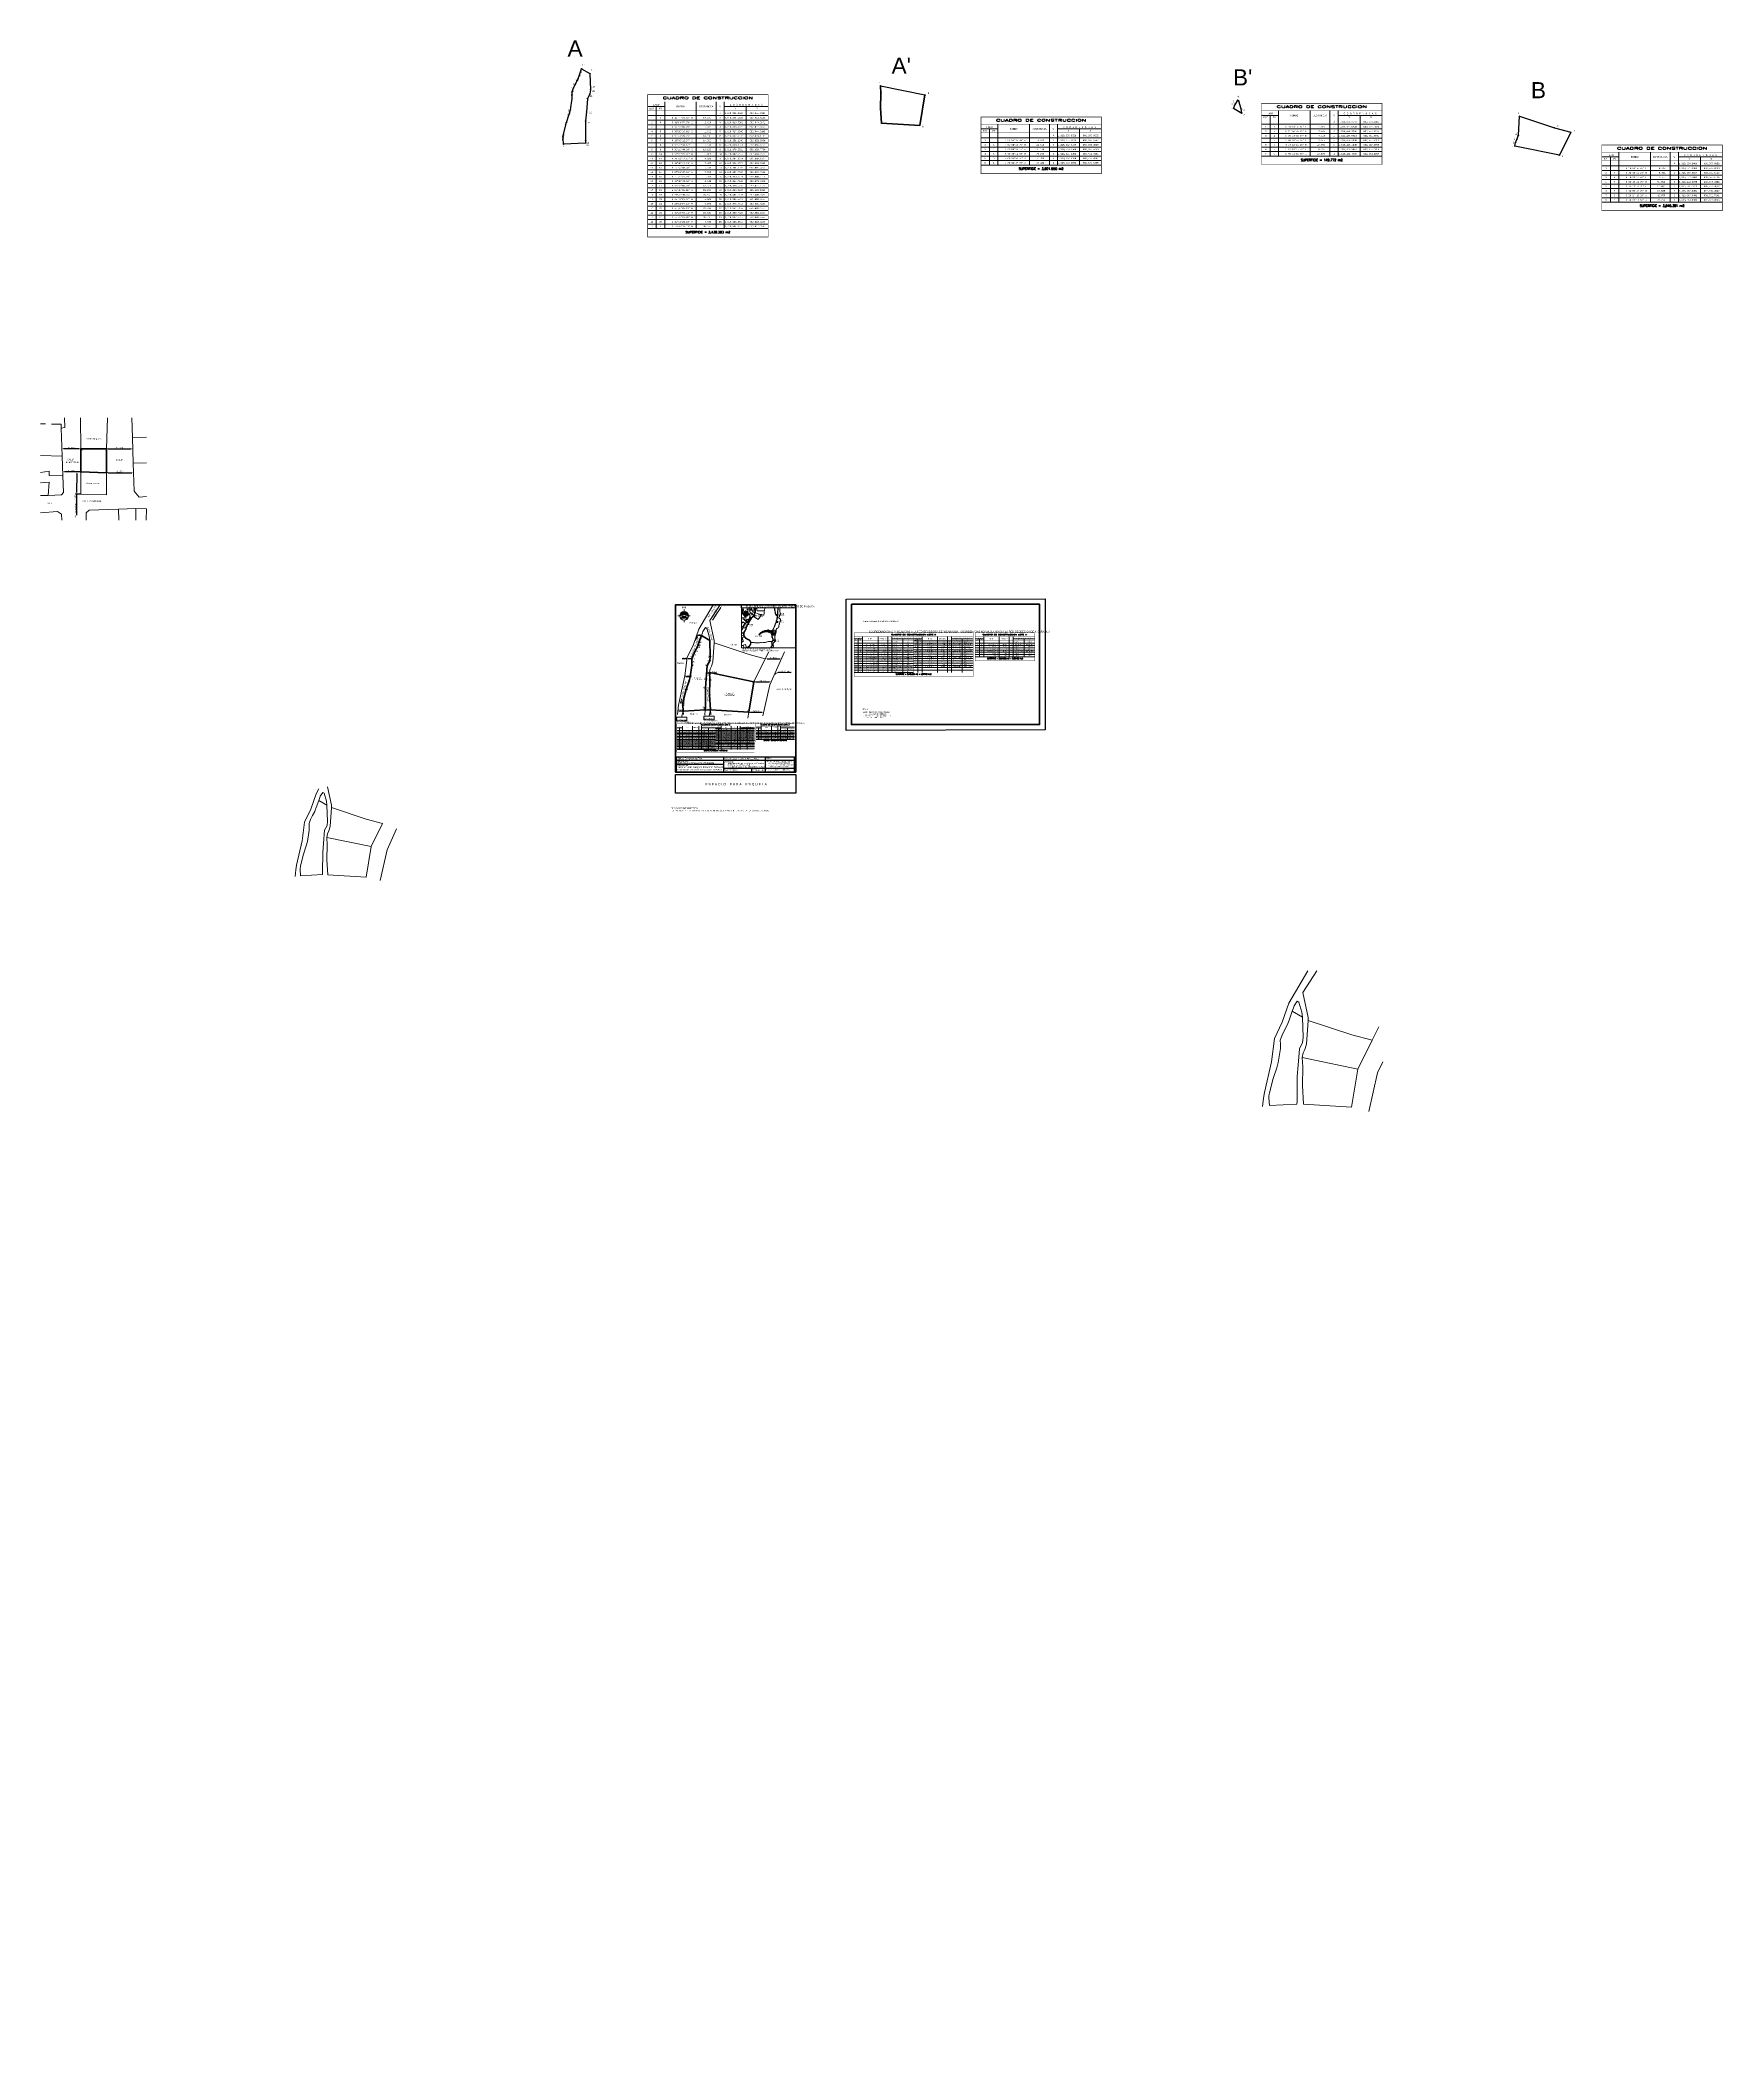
# Paper-space layout 'LAMINA DE TRABAJO' of a CAD drawing. Header units: millimetres. Extents: x 613680 to 616472, y 1317922 to 1321273.
# The model-space entities are those that its viewports show. They can reach past a viewport. Long polylines and large blocks are cut down to what shows.
import ezdxf
from ezdxf.enums import TextEntityAlignment as Align

# ---------------------------------------------------------------- set-up
doc = ezdxf.new("R2010")
doc.units = ezdxf.units.MM
doc.header["$PDMODE"] = 35
doc.header["$PDSIZE"] = 0.5
doc.linetypes.add('HIDDEN', pattern=[0.375, 0.25, -0.125])
for name, color, linetype in [('0 - TEXTO', 5, 'Continuous'), ('2', 7, 'Continuous'), ('3', 7, 'Continuous'), ('6', 7, 'Continuous'), ('CVL_CUADCON', 1, 'Continuous'), ('CVL_CUADCON_LIN', 8, 'Continuous'), ('CVL_CUADCON_TIT', 1, 'Continuous'), ('CVL_CUADCON_TX', 2, 'Continuous'), ('CVL_PUNTO', 250, 'Continuous'), ('CVL_PUNTO_NUM', 2, 'Continuous'), ('NORTE', 1, 'Continuous'), ('TEXTOS', 2, 'Continuous')]:
    doc.layers.add(name, color=color, linetype=linetype)
doc.layers.add('Point', color=5, linetype='Continuous', lineweight=100)
doc.layers.add('Point_Name', color=1, linetype='Continuous', lineweight=100)
doc.styles.add('HECTOR LOPEZ', font='arial.ttf')
doc.styles.add('HUECA1', font='HUECA1.shx')
doc.styles.add('LOPEZ', font='TCCM____.TTF')
doc.styles.add('MONOTXT4', font='Monotxt4.shx')
doc.styles.add('ROMANS', font='ROMANS', dxfattribs={"height": 0.2})
doc.styles.get("Standard").update_dxf_attribs({"font": 'TCCM____.TTF'})
doc.styles.add('Style-ENGINEERING', font='ENGINEERING.shx')
doc.dimstyles.new('COTA PARA REFERENCIA DE CALLES', dxfattribs={"dimtxt": 2.5, "dimasz": 2.8, "dimexe": 1.25, "dimexo": 0.625, "dimtad": 1, "dimtxsty": 'Standard', "dimcen": 2.5, "dimse1": 1, "dimse2": 1, "dimadec": 0, "dimazin": 0, "dimtfac": 1, "dimtmove": 0, "dimatfit": 3, "dimfxl": 1, "dimarcsym": 0})
doc.dimstyles.new('ISO-25', dxfattribs={"dimtxt": 2.5, "dimasz": 2.5, "dimexe": 1.25, "dimexo": 0.625, "dimtad": 1, "dimtxsty": 'Standard', "dimcen": 2.5, "dimadec": 0, "dimazin": 0, "dimtfac": 1, "dimtmove": 0, "dimatfit": 3, "dimfxl": 1, "dimarcsym": 0})
doc.dimstyles.new('STANDARD$0', dxfattribs={"dimtxt": 0.6, "dimasz": 0.5, "dimexe": 0.125, "dimexo": 0.000625, "dimgap": 0.0625, "dimtad": 0, "dimzin": 1, "dimdsep": 46, "dimtxsty": 'ROMANS', "dimblk1": 'ARCHTICK', "dimblk2": 'ARCHTICK', "dimsah": 1, "dimcen": 2.5, "dimclrd": 1, "dimclre": 1, "dimclrt": 30, "dimaunit": 1, "dimadec": 0, "dimazin": 0, "dimtfac": 1, "dimtix": 1, "dimtofl": 0, "dimtmove": 1, "dimatfit": 3, "dimldrblk": 'ARCHTICK', "dimfxl": 1, "dimtolj": 1, "dimtzin": 1, "dimarcsym": 0})

# ---------------------------------------------------------------- blocks, each defined once
blk = doc.blocks.new('*D302')
at = {"color": 0, "lineweight": -2, "transparency": 16777216}
blk.add_line((613744.7, 1320557), (613720.3, 1320557.2), dxfattribs=at)
at = {"color": 0, "lineweight": 0, "transparency": 16777216}
for points in [[(613720.3, 1320557.6), (613720.3, 1320556.7), (613717.5, 1320557.2)], [(613744.7, 1320557.5), (613744.7, 1320556.5), (613747.5, 1320557)]]:
    blk.add_solid(points, dxfattribs=at)
at = {"layer": 'Defpoints', "color": 0, "lineweight": 0, "transparency": 16777216}
for p in [(613717.5, 1320557.2), (613717.5, 1320557.2), (613747.5, 1320557)]:
    blk.add_point(p, dxfattribs=at)
at = {"color": 0, "transparency": 16777216, "insert": (613732.5, 1320559), "char_height": 2.5, "attachment_point": 5, "rotation": 359.5998}
blk.add_mtext('10.28m', dxfattribs=at)
blk = doc.blocks.new('*D303')
at = {"color": 0, "lineweight": -2, "transparency": 16777216}
blk.add_line((613744.8, 1320595.1), (613718.9, 1320595.2), dxfattribs=at)
at = {"color": 0, "lineweight": 0, "transparency": 16777216}
for points in [[(613718.9, 1320595.7), (613718.9, 1320594.8), (613716.1, 1320595.3)], [(613744.8, 1320595.6), (613744.8, 1320594.7), (613747.6, 1320595.1)]]:
    blk.add_solid(points, dxfattribs=at)
at = {"layer": 'Defpoints', "color": 0, "lineweight": 0, "transparency": 16777216}
for p in [(613716.1, 1320595.3), (613716.1, 1320595.2), (613747.6, 1320595.1)]:
    blk.add_point(p, dxfattribs=at)
at = {"color": 0, "transparency": 16777216, "insert": (613731.9, 1320597.1), "char_height": 2.5, "attachment_point": 5, "rotation": 359.7657}
blk.add_mtext('10.11m', dxfattribs=at)
blk = doc.blocks.new('*D304')
at = {"color": 0, "lineweight": -2, "transparency": 16777216}
blk.add_line((613793, 1320595.1), (613831, 1320595.1), dxfattribs=at)
at = {"color": 0, "lineweight": 0, "transparency": 16777216}
for points in [[(613793, 1320595.6), (613793, 1320594.7), (613790.2, 1320595.1)], [(613831, 1320595.6), (613831, 1320594.7), (613833.8, 1320595.1)]]:
    blk.add_solid(points, dxfattribs=at)
at = {"layer": 'Defpoints', "color": 0, "lineweight": 0, "transparency": 16777216}
for p in [(613790.2, 1320595.1), (613833.8, 1320595.1), (613833.8, 1320595.1)]:
    blk.add_point(p, dxfattribs=at)
at = {"color": 0, "transparency": 16777216, "insert": (613812, 1320597.1), "char_height": 2.5, "attachment_point": 5, "rotation": 359.9955}
blk.add_mtext('11.62m', dxfattribs=at)
blk = doc.blocks.new('*D305')
at = {"color": 0, "lineweight": -2, "transparency": 16777216}
blk.add_line((613793.2, 1320555.7), (613832.2, 1320555.7), dxfattribs=at)
at = {"color": 0, "lineweight": 0, "transparency": 16777216}
for points in [[(613793.2, 1320556.2), (613793.2, 1320555.3), (613790.4, 1320555.7)], [(613832.2, 1320556.2), (613832.2, 1320555.3), (613835, 1320555.7)]]:
    blk.add_solid(points, dxfattribs=at)
at = {"layer": 'Defpoints', "color": 0, "lineweight": 0, "transparency": 16777216}
for p in [(613790.4, 1320555.7), (613835, 1320555.7), (613835, 1320555.7)]:
    blk.add_point(p, dxfattribs=at)
at = {"color": 0, "transparency": 16777216, "insert": (613812.7, 1320557.6), "char_height": 2.5, "attachment_point": 5, "rotation": 0.0082}
blk.add_mtext('11.65m', dxfattribs=at)
blk = doc.blocks.new('*D307')
at = {"color": 0, "lineweight": -2, "transparency": 16777216}
for p, q in [((613746.9, 1320557), (613739.4, 1320557)), ((613740.7, 1320554.5), (613740.6, 1320522.6)), ((613746.8, 1320520.1), (613739.3, 1320520.1)), ((613740.6, 1320520.1), (613740.5, 1320485))]:
    blk.add_line(p, q, dxfattribs=at)
at = {"color": 0, "lineweight": 0, "transparency": 16777216}
for points in [[(613740.3, 1320554.5), (613741.1, 1320554.5), (613740.7, 1320557)], [(613740.2, 1320522.6), (613741, 1320522.6), (613740.6, 1320520.1)]]:
    blk.add_solid(points, dxfattribs=at)
at = {"layer": 'Defpoints', "color": 0, "lineweight": 0, "transparency": 16777216}
for p in [(613740.7, 1320557), (613747.5, 1320557), (613747.4, 1320520.1)]:
    blk.add_point(p, dxfattribs=at)
at = {"color": 0, "transparency": 16777216, "insert": (613738.6, 1320501.3), "char_height": 2.5, "attachment_point": 5, "rotation": 89.8421}
blk.add_mtext('Ref. hacia el resto: 10.57m', dxfattribs=at)
blk = doc.blocks.new('*D312')
at = {"color": 0, "lineweight": -2, "transparency": 16777216}
blk.add_line((614745.9, 1320160.1), (614739.9, 1320160.1), dxfattribs=at)
at = {"color": 0, "lineweight": 13, "transparency": 16777216}
for points in [[(614739.9, 1320160.4), (614739.9, 1320159.9), (614738.4, 1320160.1)], [(614745.9, 1320160.4), (614745.9, 1320159.9), (614747.4, 1320160.1)]]:
    blk.add_solid(points, dxfattribs=at)
at = {"layer": 'Defpoints', "color": 0, "lineweight": 13, "transparency": 16777216}
for p in [(614738.4, 1320160.1, 6.3), (614738.4, 1320160.1), (614747.4, 1320160)]:
    blk.add_point(p, dxfattribs=at)
at = {"color": 0, "lineweight": 13, "transparency": 16777216, "insert": (614742.9, 1320161.8), "char_height": 2, "attachment_point": 5}
blk.add_mtext('8.99m', dxfattribs=at)
blk = doc.blocks.new('*D313')
at = {"color": 0, "lineweight": -2, "transparency": 16777216}
blk.add_line((614757.3, 1320217.1), (614751.4, 1320217.1), dxfattribs=at)
at = {"color": 0, "lineweight": 13, "transparency": 16777216}
for points in [[(614751.4, 1320217.3), (614751.4, 1320216.8), (614749.9, 1320217.1)], [(614757.3, 1320217.3), (614757.3, 1320216.8), (614758.8, 1320217.1)]]:
    blk.add_solid(points, dxfattribs=at)
at = {"layer": 'Defpoints', "color": 0, "lineweight": 13, "transparency": 16777216}
for p in [(614749.9, 1320217.1, 6.3), (614749.9, 1320217.1), (614758.8, 1320217.1, 96)]:
    blk.add_point(p, dxfattribs=at)
at = {"color": 0, "lineweight": 13, "transparency": 16777216, "insert": (614754.3, 1320218.7), "char_height": 2, "attachment_point": 5}
blk.add_mtext('8.84m', dxfattribs=at)
blk = doc.blocks.new('*D314')
at = {"color": 0, "lineweight": -2, "transparency": 16777216}
for p, q in [((614753.8, 1320246.8), (614745.5, 1320246.8)), ((614760.2, 1320246.8), (614755.3, 1320246.8))]:
    blk.add_line(p, q, dxfattribs=at)
at = {"color": 0, "lineweight": 13, "transparency": 16777216}
for points in [[(614755.3, 1320247.1), (614755.3, 1320246.6), (614753.8, 1320246.8)], [(614760.2, 1320247.1), (614760.2, 1320246.6), (614761.7, 1320246.8)]]:
    blk.add_solid(points, dxfattribs=at)
at = {"layer": 'Defpoints', "color": 0, "lineweight": 13, "transparency": 16777216}
for p in [(614753.8, 1320246.9, 6.3), (614753.8, 1320246.8), (614761.7, 1320246.8, 96)]:
    blk.add_point(p, dxfattribs=at)
at = {"color": 0, "lineweight": 13, "transparency": 16777216, "insert": (614748.9, 1320248.5), "char_height": 2, "attachment_point": 5}
blk.add_mtext('7.92m', dxfattribs=at)
blk = doc.blocks.new('*D315')
at = {"color": 0, "lineweight": -2, "transparency": 16777216}
blk.add_line((614776.1, 1320285.4), (614770.8, 1320285.4), dxfattribs=at)
at = {"color": 0, "lineweight": 13, "transparency": 16777216}
for points in [[(614770.8, 1320285.6), (614770.8, 1320285.1), (614769.3, 1320285.4)], [(614776.1, 1320285.6), (614776.1, 1320285.1), (614777.6, 1320285.4)]]:
    blk.add_solid(points, dxfattribs=at)
at = {"layer": 'Defpoints', "color": 0, "lineweight": 13, "transparency": 16777216}
for p in [(614769.3, 1320285.4, 6.3), (614769.3, 1320285.4), (614777.6, 1320285.4, 96)]:
    blk.add_point(p, dxfattribs=at)
at = {"color": 0, "lineweight": 13, "transparency": 16777216, "insert": (614773.4, 1320287), "char_height": 2, "attachment_point": 5}
blk.add_mtext('8.25m', dxfattribs=at)
blk = doc.blocks.new('*D316')
at = {"color": 0, "lineweight": -2, "transparency": 16777216}
for p, q in [((614787.7, 1320223.8), (614789.4, 1320223.8)), ((614790.9, 1320223.8), (614802.7, 1320223.8))]:
    blk.add_line(p, q, dxfattribs=at)
at = {"color": 0, "lineweight": 13, "transparency": 16777216}
for points in [[(614787.7, 1320224.1), (614787.7, 1320223.6), (614786.2, 1320223.8)], [(614789.4, 1320224.1), (614789.4, 1320223.6), (614790.9, 1320223.8)]]:
    blk.add_solid(points, dxfattribs=at)
at = {"layer": 'Defpoints', "color": 0, "lineweight": 13, "transparency": 16777216}
for p in [(614786.2, 1320223.8, 66.1), (614786.2, 1320223.8), (614790.9, 1320223.8, 66.1)]:
    blk.add_point(p, dxfattribs=at)
at = {"color": 0, "lineweight": 13, "transparency": 16777216, "insert": (614799.3, 1320225.5), "char_height": 2, "attachment_point": 5}
blk.add_mtext('4.71m', dxfattribs=at)
blk = doc.blocks.new('*D317')
at = {"color": 0, "lineweight": -2, "transparency": 16777216}
blk.add_line((614785.2, 1320162), (614791.2, 1320162), dxfattribs=at)
at = {"color": 0, "lineweight": 0, "transparency": 16777216}
for points in [[(614785.2, 1320162.3), (614785.2, 1320161.8), (614783.7, 1320162)], [(614791.2, 1320162.3), (614791.2, 1320161.8), (614792.7, 1320162)]]:
    blk.add_solid(points, dxfattribs=at)
at = {"layer": 'Defpoints', "color": 0, "lineweight": 0, "transparency": 16777216}
for p in [(614783.7, 1320162.1), (614792.7, 1320162, -4.3), (614792.7, 1320162)]:
    blk.add_point(p, dxfattribs=at)
at = {"color": 0, "lineweight": 13, "transparency": 16777216, "insert": (614788.2, 1320163.7), "char_height": 2, "attachment_point": 5}
blk.add_mtext('9.02m', dxfattribs=at)
blk = doc.blocks.new('*D318')
at = {"color": 0, "lineweight": -2, "transparency": 16777216}
blk.add_line((614858.9, 1320158), (614877.8, 1320158), dxfattribs=at)
at = {"color": 0, "lineweight": 13, "transparency": 16777216}
for points in [[(614858.9, 1320158.5), (614858.9, 1320157.5), (614856.1, 1320158)], [(614877.8, 1320158.5), (614877.8, 1320157.5), (614880.6, 1320158)]]:
    blk.add_solid(points, dxfattribs=at)
at = {"layer": 'Defpoints', "color": 0, "lineweight": 13, "transparency": 16777216}
for p in [(614856.1, 1320158, -4.3), (614880.6, 1320158.1, -33), (614880.6, 1320158)]:
    blk.add_point(p, dxfattribs=at)
at = {"color": 0, "lineweight": 13, "transparency": 16777216, "insert": (614868.3, 1320159.9), "char_height": 2.5, "attachment_point": 5}
blk.add_mtext('24.51m', dxfattribs=at)
blk = doc.blocks.new('*D319')
at = {"color": 0, "lineweight": -2, "transparency": 16777216}
blk.add_line((614867.4, 1320208.6), (614890.5, 1320208.6), dxfattribs=at)
at = {"color": 0, "lineweight": 13, "transparency": 16777216}
for points in [[(614867.4, 1320209.1), (614867.4, 1320208.2), (614864.6, 1320208.6)], [(614890.5, 1320209.1), (614890.5, 1320208.2), (614893.3, 1320208.6)]]:
    blk.add_solid(points, dxfattribs=at)
at = {"layer": 'Defpoints', "color": 0, "lineweight": 13, "transparency": 16777216}
for p in [(614864.6, 1320208.6, -4.3), (614893.3, 1320208.6, -33), (614893.3, 1320208.6)]:
    blk.add_point(p, dxfattribs=at)
at = {"color": 0, "lineweight": 13, "transparency": 16777216, "insert": (614879, 1320210.5), "char_height": 2.5, "attachment_point": 5}
blk.add_mtext('28.7m', dxfattribs=at)
blk = doc.blocks.new('*D320')
at = {"color": 0, "lineweight": -2, "transparency": 16777216}
blk.add_line((614886.4, 1320246.8), (614907.8, 1320246.8), dxfattribs=at)
at = {"color": 0, "lineweight": 13, "transparency": 16777216}
for points in [[(614886.4, 1320247.3), (614886.4, 1320246.4), (614883.6, 1320246.8)], [(614907.8, 1320247.3), (614907.8, 1320246.4), (614910.6, 1320246.8)]]:
    blk.add_solid(points, dxfattribs=at)
at = {"layer": 'Defpoints', "color": 0, "lineweight": 13, "transparency": 16777216}
for p in [(614883.6, 1320246.8, -4.3), (614910.6, 1320247, -33), (614910.6, 1320246.8)]:
    blk.add_point(p, dxfattribs=at)
at = {"color": 0, "lineweight": 13, "transparency": 16777216, "insert": (614897.1, 1320248.7), "char_height": 2.5, "attachment_point": 5}
blk.add_mtext('27.00m', dxfattribs=at)
blk = doc.blocks.new('_ARCHTICK')
at = {"color": 0, "linetype": 'ByBlock', "const_width": 0.15}
blk.add_lwpolyline([(-0.5, -0.5), (0.5, 0.5)], dxfattribs=at)
blk = doc.blocks.new('*D321')
at = {"layer": 'CVL_CUADCON_TIT', "color": 1, "lineweight": -2, "ltscale": 0.5, "transparency": 16777216}
for p, q in [((613595, 1318023), (613595, 1318022)), ((613595, 1318022), (613596, 1318021)), ((613597, 1318020), (613596, 1318021)), ((613598, 1318020), (613597, 1318020))]:
    blk.add_line(p, q, dxfattribs=at)
at = {"layer": 'Defpoints', "color": 0, "lineweight": 13, "ltscale": 0.5, "transparency": 16777216}
for p in [(613595, 1318023, 496), (613597, 1318020), (613598, 1318020, 496)]:
    blk.add_point(p, dxfattribs=at)
at = {"layer": 'CVL_CUADCON_TIT', "color": 1, "lineweight": -2, "ltscale": 0.5, "transparency": 16777216, "xscale": 0.5, "yscale": 0.5, "zscale": 0.5}
for p, rotation in [((613595, 1318022), 129.3640061103106), ((613597, 1318020), 309.3640061103105)]:
    blk.add_blockref('_ARCHTICK', p, dxfattribs=dict(at, rotation=rotation))
at = {"layer": 'CVL_CUADCON_TIT', "color": 30, "lineweight": 0, "ltscale": 0.5, "transparency": 16777216, "insert": (613596, 1318021), "char_height": 0.2, "attachment_point": 5, "rotation": 309.36401, "style": 'ROMANS'}
blk.add_mtext('\\A1;3.65m.', dxfattribs=at)
blk = doc.blocks.new('*D323')
at = {"layer": 'CVL_CUADCON_TIT', "color": 1, "lineweight": -2, "ltscale": 0.5, "transparency": 16777216}
for p, q in [((613595, 1318023), (613598, 1318029)), ((613595, 1318023), (613595, 1318023)), ((613602, 1318035), (613599, 1318030)), ((613603, 1318035), (613602, 1318035))]:
    blk.add_line(p, q, dxfattribs=at)
at = {"layer": 'Defpoints', "color": 0, "lineweight": 13, "ltscale": 0.5, "transparency": 16777216}
for p in [(613595, 1318023), (613595, 1318023), (613603, 1318035)]:
    blk.add_point(p, dxfattribs=at)
at = {"layer": 'CVL_CUADCON_TIT', "color": 1, "lineweight": -2, "ltscale": 0.5, "transparency": 16777216, "xscale": 0.5, "yscale": 0.5, "zscale": 0.5}
for p, rotation in [((613595, 1318023), 237.2246231853481), ((613602, 1318035), 57.22462318534804)]:
    blk.add_blockref('_ARCHTICK', p, dxfattribs=dict(at, rotation=rotation))
at = {"layer": 'CVL_CUADCON_TIT', "color": 30, "lineweight": 0, "ltscale": 0.5, "transparency": 16777216, "insert": (613598, 1318029), "char_height": 0.2, "attachment_point": 5, "rotation": 57.22462, "style": 'ROMANS'}
blk.add_mtext('\\A1;14.10m.', dxfattribs=at)

msp = doc.modelspace()

# ---------------------------------------------------------------- hatches: boundary and pattern name
at = {"lineweight": 0}
h = msp.add_hatch(color=9, dxfattribs=at)
h.dxf.hatch_style = 1
h.paths.add_polyline_path([(613859.644, 1318252.24, 1), (613905.271, 1318252.24, 1)])
h = msp.add_hatch(color=9, dxfattribs=at)
h.dxf.hatch_style = 1
h.paths.add_polyline_path([(614705.276, 1318289.989, 0.150270562), (614694.41, 1318295.076), (614693.329, 1318286.267), (614685.467, 1318281.16), (614676.059, 1318282.661), (614673.254, 1318283.869, 0.114728716), (614671.16, 1318274.865, 0.105172157), (614672.927, 1318266.558), (614676.111, 1318266.133), (614688.815, 1318266.93), (614690.171, 1318254.503, 0.159474815), (614702.481, 1318257.616), (614703.778, 1318276.632)])
h.paths.add_polyline_path([(614694.41, 1318295.076, 0.324046593), (614673.254, 1318283.869), (614676.059, 1318282.661), (614685.467, 1318281.16), (614693.329, 1318286.267)])
h.paths.add_polyline_path([(614711.98, 1318274.865, 0.211726304), (614705.276, 1318289.989), (614703.778, 1318276.632), (614702.481, 1318257.616, 0.257158899)])
h.paths.add_polyline_path([(614688.815, 1318266.93), (614676.111, 1318266.133), (614672.927, 1318266.558, 0.277579823), (614690.171, 1318254.503)], flags=17)
h = msp.add_hatch(color=9, dxfattribs=at)
h.dxf.hatch_style = 1
h.paths.add_polyline_path([(613660.131, 1318041.319), (613628.545, 1318015.245), (613658.532, 1317987.923), (613660.311, 1317991.323), (613667.376, 1318005.387), (613673.793, 1318017.168), (613676.118, 1318022.046)])
h.paths.add_polyline_path([(613683.345, 1318013.333), (613676.118, 1318022.046), (613673.793, 1318017.168), (613667.376, 1318005.387), (613660.311, 1317991.323), (613658.532, 1317987.923), (613664.569, 1317982.423)])
h = msp.add_hatch(color=7, dxfattribs=at)
h.dxf.hatch_style = 1
h.paths.add_polyline_path([(614537.895, 1317668.708), (614542.158, 1317676.698), (614542.905, 1317683.461), (614542.036, 1317710.402), (614528.335, 1317718.411), (614524.255, 1317706.761), (614522.579, 1317702.11), (614521.619, 1317699.832), (614518.162, 1317693.065), (614514.917, 1317686.714), (614512.458, 1317679.874), (614512.622, 1317674.881), (614512.633, 1317669.019), (614509.532, 1317650.145), (614507.741, 1317643.231), (614502.979, 1317629.085), (614498.169, 1317609.971), (614497.855, 1317608.084), (614497.442, 1317605.79), (614497.398, 1317603.472), (614498.159, 1317593.079), (614534.495, 1317595.118), (614534.811, 1317599.088), (614534.895, 1317631.8), (614536.308, 1317646.752)])
h.paths.add_polyline_path([(614615.381, 1317641.676), (614541.66, 1317656.883), (614542.319, 1317644.753), (614541.82, 1317619.844), (614543.518, 1317595.072), (614606.835, 1317591.063)])
h = msp.add_hatch(color=9, dxfattribs=at)
h.dxf.hatch_style = 1
h.paths.add_polyline_path([(614574.923, 1317371.252, 1), (614623.548, 1317371.252, 1)])
h = msp.add_hatch(color=9, dxfattribs=at)
h.dxf.hatch_style = 1
h.paths.add_polyline_path([(614717.56, 1318032.551, 1), (614672.399, 1318032.551, 1)])

# ---------------------------------------------------------------- linework, layer by layer
at = {"color": 1, "lineweight": 0}
for points, elevation in [([(613591.055, 1318073.658), (613576.866, 1318069.035), (613559.347, 1318061.017)], 482.357), ([(613602.84, 1318034.725), (613610.282, 1318041.35), (613611.069, 1318046.132), (613609.252, 1318050.113), (613595.216, 1318067.124), (613590.801, 1318067.775), (613579.627, 1318062.711)], 495.777), ([(613648.689, 1318067.593), (613641.245, 1318060.274), (613632.236, 1318052.499), (613624.222, 1318049.381), (613615.666, 1318050.266), (613612.53, 1318051.591), (613608.053, 1318058.304), (613600.566, 1318069.543), (613597.67, 1318072.053), (613591.055, 1318073.658)], 482.357), ([(613595.209, 1318022.873), (613602.84, 1318034.725), (613579.627, 1318062.711), (613567.065, 1318057.18), (613595.209, 1318022.873)], 502.83), ([(613597.521, 1318020.054), (613602.84, 1318034.725), (613579.627, 1318062.711), (613567.065, 1318057.18), (613597.521, 1318020.054)], 495.777), ([(613609.85, 1318031.45), (613614.086, 1318038.614), (613618.407, 1318042.312), (613625.665, 1318044.786), (613635.448, 1318049.445), (613653.183, 1318063.29)], 495.772), ([(613664.569, 1317982.423), (613683.345, 1318013.333), (613660.131, 1318041.319), (613628.545, 1318015.245), (613664.569, 1317982.423)], 502.83), ([(614489.028, 1317591.85), (614490.25, 1317603.171), (614491.676, 1317610.604), (614500.973, 1317651.352)], 106.964), ([(614534.908, 1317731.627), (614530.882, 1317725.361), (614529.957, 1317723.059), (614528.335, 1317718.411), (614524.255, 1317706.761), (614522.579, 1317702.11), (614521.619, 1317699.832), (614518.162, 1317693.065), (614514.917, 1317686.714), (614512.458, 1317679.874), (614512.622, 1317674.881), (614512.633, 1317669.019), (614509.532, 1317650.145), (614507.741, 1317643.231), (614502.979, 1317629.085), (614498.169, 1317609.971), (614497.855, 1317608.084), (614497.442, 1317605.79), (614497.398, 1317603.472), (614498.159, 1317593.079), (614534.495, 1317595.118), (614534.811, 1317599.088), (614534.895, 1317631.8), (614536.308, 1317646.752), (614537.895, 1317668.708), (614542.158, 1317676.698), (614542.905, 1317683.461), (614542.036, 1317710.402), (614541.164, 1317717.181), (614537.096, 1317730.32), (614534.908, 1317731.627)], 95.953), ([(614500.973, 1317651.352), (614504.8, 1317681.991), (614515.014, 1317703.765), (614523.846, 1317729.313), (614528.661, 1317737.418)], 102.208), ([(614528.335, 1317718.411), (614542.036, 1317710.402)], 95.953), ([(614549.3, 1317706.307), (614547.367, 1317674.805), (614544.866, 1317667.699), (614542.858, 1317663.085), (614541.66, 1317656.883), (614542.319, 1317644.753), (614541.82, 1317619.844), (614543.518, 1317595.072), (614606.835, 1317591.063), (614615.381, 1317641.676), (614634.349, 1317679.882), (614607.306, 1317687.16), (614549.3, 1317706.307)], 91.66), ([(614615.381, 1317641.676), (614541.66, 1317656.883)], 70.419), ([(614549.3, 1317706.307), (614549.586, 1317710.294), (614542.953, 1317740.728)], 91.66), ([(614657.349, 1317671.137), (614641.761, 1317636.495), (614630.016, 1317585.349)], 62.967)]:
    msp.add_lwpolyline(points, dxfattribs=dict(at, elevation=elevation))
for centre, radius in [((613882.458, 1318252.24), 22.813), ((614691.57, 1318274.865), 20.41), ((614599.235, 1317371.252), 24.313), ((614694.979, 1318032.551), 22.581)]:
    msp.add_circle(centre, radius, dxfattribs=at)
at = {"layer": '2', "color": 1, "lineweight": 0}
for p, q in [((613412.677, 1318184.115), (613474.274, 1318186.281)), ((613453.768, 1318306.767), (613450.27, 1318469.981)), ((613507.889, 1318311.648), (613453.768, 1318306.767)), ((613471.905, 1318486.802), (613495.236, 1318494.617)), ((613533.441, 1318207.272), (613474.274, 1318186.281)), ((613474.274, 1318186.281), (613477.313, 1318119.028)), ((613477.313, 1318119.028), (613520.767, 1318145.58)), ((613495.236, 1318494.617), (613506.788, 1318384.608)), ((613506.788, 1318384.608), (613579.937, 1318386.195)), ((613512.972, 1318290.391), (613507.889, 1318311.648)), ((613579.477, 1318306.762), (613512.972, 1318290.391)), ((613512.972, 1318290.391), (613533.441, 1318207.272)), ((613520.767, 1318145.58), (613529.668, 1318082.104)), ((613529.668, 1318082.104), (613533.238, 1318084.625)), ((613533.238, 1318084.625), (613539.611, 1318088.78)), ((613539.611, 1318088.78), (613545.477, 1318093.065)), ((613545.477, 1318093.065), (613550.952, 1318095.574)), ((613550.952, 1318095.574), (613557.572, 1318098.584)), ((613557.572, 1318098.584), (613564.319, 1318101.466)), ((613564.319, 1318101.466), (613572.595, 1318105.483)), ((613572.595, 1318105.483), (613577.683, 1318106.977)), ((613577.683, 1318106.977), (613583.664, 1318109.228)), ((613579.937, 1318386.195), (613579.477, 1318306.762)), ((613583.664, 1318109.228), (613589.772, 1318111.351)), ((613589.772, 1318111.351), (613599.31, 1318113.962)), ((613599.31, 1318113.962), (613611.515, 1318116.557)), ((613611.515, 1318116.557), (613617.112, 1318118.175)), ((613617.112, 1318118.175), (613623.592, 1318118.898)), ((613623.592, 1318118.898), (613631.478, 1318121.265)), ((613631.478, 1318121.265), (613636.181, 1318122.126)), ((613648.369, 1318493.937), (613634.253, 1318490.338)), ((613634.253, 1318490.338), (613645.806, 1318424.304)), ((613636.181, 1318122.126), (613641.645, 1318122.728)), ((613641.645, 1318122.728), (613646.476, 1318123.715)), ((613645.806, 1318424.304), (613720.79, 1318435.666)), ((613646.476, 1318123.715), (613651.555, 1318123.684)), ((613648.369, 1318493.937), (613653.165, 1318532.673)), ((613717.26, 1318505.846), (613648.369, 1318493.937)), ((613651.555, 1318123.684), (613655.75, 1318124.548)), ((613653.165, 1318532.673), (613656.711, 1318574.975)), ((613655.75, 1318124.548), (613660.577, 1318124.773)), ((613660.577, 1318124.773), (613665.278, 1318125.38)), ((613665.278, 1318125.38), (613668.707, 1318125.486)), ((613668.707, 1318125.486), (613670.104, 1318125.477)), ((613670.104, 1318125.477), (613673.41, 1318126.22)), ((613673.41, 1318126.22), (613674.677, 1318125.831)), ((613711.732, 1318559.769), (613775.228, 1318542.904)), ((613717.221, 1318542.831), (613711.732, 1318559.769)), ((613715.483, 1318265.007), (613719.793, 1318289.809)), ((613716.859, 1318524.277), (613717.221, 1318542.831)), ((613716.859, 1318524.277), (613778.286, 1318512.025)), ((613717.26, 1318505.846), (613716.859, 1318524.277)), ((613717.104, 1318241.879), (613717.804, 1318232.648)), ((613717.221, 1318542.831), (613776.503, 1318527.528)), ((613717.573, 1318494.151), (613717.26, 1318505.846)), ((613717.573, 1318494.151), (613781.344, 1318483.305)), ((613718.205, 1318471.778), (613717.573, 1318494.151)), ((613718.205, 1318471.778), (613783.508, 1318468.183)), ((613720.359, 1318449.014), (613718.205, 1318471.778)), ((613719.793, 1318289.809), (613728.88, 1318363.68)), ((613720.359, 1318449.014), (613786.155, 1318452.68)), ((613720.79, 1318435.666), (613720.359, 1318449.014)), ((613728.88, 1318363.68), (613720.79, 1318435.666)), ((613723.623, 1318201.663), (613736.304, 1318198.79)), ((613736.304, 1318198.79), (613746.83, 1318196.438)), ((613746.83, 1318196.438), (613757.615, 1318195.101)), ((613757.615, 1318195.101), (613764.339, 1318194.043)), ((613764.339, 1318194.043), (613776.267, 1318192.7)), ((613770.355, 1318289.965), (613813.498, 1318350.454)), ((613863.352, 1318297.217), (613770.355, 1318289.965)), ((613773.19, 1318560.695), (613775.228, 1318542.904)), ((613775.228, 1318542.904), (613776.503, 1318527.528)), ((613776.267, 1318192.7), (613783.321, 1318192.087)), ((613776.503, 1318527.528), (613778.286, 1318512.025)), ((613778.286, 1318512.025), (613781.344, 1318483.305)), ((613781.344, 1318483.305), (613783.508, 1318468.183)), ((613783.508, 1318468.183), (613786.155, 1318452.68)), ((613786.155, 1318452.68), (613799.748, 1318453.741)), ((613799.748, 1318453.741), (613875.831, 1318457.598)), ((613799.748, 1318453.741), (613810.75, 1318402.2)), ((613810.75, 1318402.2), (613904.785, 1318421.073)), ((613836.393, 1318357.178), (613813.498, 1318350.454)), ((613874.545, 1318367.24), (613836.393, 1318357.178)), ((613839.079, 1318235.532), (613957.062, 1318156.322)), ((613875.831, 1318457.598), (613869.123, 1318514.243)), ((613899.182, 1318373.025), (613874.545, 1318367.24)), ((613875.831, 1318457.598), (613877.424, 1318447.675)), ((613877.424, 1318447.675), (613899.224, 1318454.741)), ((613930.463, 1318526.653), (613878.026, 1318526.808)), ((613889.202, 1318509.816), (613928.297, 1318508.24)), ((613923.784, 1318464.042), (613909.04, 1318461.87)), ((613920.597, 1318636.168), (613930.463, 1318526.653)), ((613928.297, 1318508.24), (613923.784, 1318464.042)), ((613928.297, 1318508.24), (613930.463, 1318526.653)), ((613302.827, 1317590.606), (613493.242, 1317618.664)), ((613310.709, 1317373.222), (613440.235, 1317396.326)), ((613317.878, 1317645.928), (613508.176, 1317668.525)), ((613345.422, 1317512.817), (613494.783, 1317561.697)), ((613379.212, 1317931.268), (613477.357, 1318039.083)), ((613379.212, 1317931.268), (613466.741, 1317850.663)), ((613427.34, 1317318.621), (613488.625, 1317354.47)), ((613440.235, 1317396.326), (613443.36, 1317387.918)), ((613443.36, 1317387.918), (613472.107, 1317396.385)), ((613444.59, 1317468.49), (613514.046, 1317512.169)), ((613472.107, 1317396.385), (613444.59, 1317468.49)), ((613466.741, 1317850.663), (613474.561, 1317841.592)), ((613469.52, 1317826.244), (613474.561, 1317841.592)), ((613572.845, 1317822.36), (613469.52, 1317826.244)), ((613488.625, 1317354.47), (613472.107, 1317396.385)), ((613477.357, 1318039.083), (613538.574, 1317975.67)), ((613409.263, 1317310.724), (613415.998, 1317311.573)), ((613409.494, 1317197.225), (613426.497, 1317195.088)), ((613415.998, 1317311.573), (613422.111, 1317314.713)), ((613422.111, 1317314.713), (613427.083, 1317318.114)), ((613426.497, 1317195.088), (613435.886, 1317193.759)), ((613427.083, 1317318.114), (613427.34, 1317318.621)), ((613435.886, 1317193.759), (613451.509, 1317194.554)), ((613451.509, 1317194.554), (613466, 1317197.262)), ((613466, 1317197.262), (613476.302, 1317200.249)), ((613476.302, 1317200.249), (613483.939, 1317203.253)), ((613483.939, 1317203.253), (613563.617, 1317235.939)), ((613483.939, 1317203.253), (613517.73, 1317074.424)), ((613563.617, 1317235.939), (613598.354, 1317117.018)), ((613960.75, 1317066.365), (613649.475, 1317134.246)), ((613756.329, 1317300.937), (613820.062, 1317300.186)), ((613820.062, 1317300.186), (613845.197, 1317299.609)), ((613845.197, 1317299.609), (613874.011, 1317298.622)), ((613874.011, 1317298.622), (613897.232, 1317296.661)), ((613897.232, 1317296.661), (613920.966, 1317295.332)), ((613920.966, 1317295.332), (613937.454, 1317292.916)), ((613937.454, 1317292.916), (613959.989, 1317291.094))]:
    msp.add_line(p, q, dxfattribs=at)
for points in [[(614607.347, 1318557.094), (614599.83, 1318522.747), (614593.81, 1318497.557), (614594.112, 1318482.301), (614593.441, 1318453.312), (614594.752, 1318440.348), (614604.467, 1318421.812), (614612.68, 1318395.898), (614614.283, 1318370.983), (614618.188, 1318341.497), (614623.826, 1318326.256), (614632.787, 1318305.175), (614638.916, 1318295.529), (614644.795, 1318284.611), (614655.502, 1318273.96), (614664.925, 1318267.628), (614676.111, 1318266.133), (614688.815, 1318266.93)], [(614693.329, 1318286.267), (614685.467, 1318281.16), (614676.059, 1318282.661), (614662.572, 1318288.473), (614648.545, 1318304.454), (614640.603, 1318325.03), (614634.923, 1318353.239), (614631.551, 1318375.098), (614621.793, 1318407.364), (614614.591, 1318434.807), (614607.645, 1318461.996), (614605.809, 1318480.044), (614607.302, 1318490.219), (614611.069, 1318504.723), (614614.532, 1318534.737), (614614.223, 1318552.281)], [(613390.106, 1318408.452), (613394.205, 1318414.654), (613400.601, 1318422.749), (613406.48, 1318429.323), (613412.486, 1318435.768), (613417.982, 1318441.962), (613425.898, 1318449.54), (613431.261, 1318454.591), (613436.116, 1318459.772), (613441.6, 1318463.806), (613444.919, 1318466.963), (613447.852, 1318469.106), (613450.27, 1318469.981)], [(613450.27, 1318469.981), (613455.885, 1318474.776), (613462.391, 1318479.948), (613468.257, 1318484.36), (613471.875, 1318486.921)], [(613483.9, 1318737.05), (613477.636, 1318722.102), (613474.264, 1318710.048), (613470.267, 1318699.523), (613464.573, 1318681.129), (613461.197, 1318668.186), (613457.554, 1318653.21), (613455.725, 1318644.325), (613453.742, 1318630.737), (613452.028, 1318619.945), (613451.728, 1318611.939), (613451.925, 1318602.152), (613452.372, 1318591.6), (613452.698, 1318582.066), (613454.417, 1318572.014), (613456.63, 1318559.418), (613458.459, 1318546.443), (613460.553, 1318535.246), (613462.897, 1318523.412), (613465.762, 1318513.862), (613467.361, 1318504.955), (613469.967, 1318494.517), (613472.077, 1318486.116)], [(613474.561, 1317841.592), (613483.822, 1317861.998), (613489.092, 1317873.023), (613495.511, 1317885.058), (613502.186, 1317897.473), (613507.835, 1317908.242), (613517.321, 1317923.563), (613523.731, 1317934.2), (613530.14, 1317944.455), (613537.18, 1317954.199), (613544.599, 1317963.559), (613550.097, 1317970.134), (613558.524, 1317978.09), (613566.316, 1317986.05), (613572.569, 1317991.35), (613582.647, 1317999.549), (613591.705, 1318006.866), (613602.669, 1318014.425), (613609.939, 1318019.846), (613618.77, 1318031.866), (613626.434, 1318039.699), (613630.652, 1318044.503), (613636.64, 1318048.025), (613643.019, 1318053.197), (613651.702, 1318061.406), (613656.936, 1318066.331), (613662.18, 1318072.781), (613666.915, 1318079.106), (613672.028, 1318084.922), (613674.729, 1318091.006), (613677.555, 1318096.454), (613679.994, 1318101.015), (613683.975, 1318108.743), (613686.807, 1318115.462), (613688.995, 1318120.405), (613691.439, 1318125.856), (613694.515, 1318130.794), (613698.759, 1318140.046), (613701.975, 1318147.271), (613706.583, 1318153.598), (613709.673, 1318160.95), (613713.265, 1318167.283), (613715.067, 1318171.339), (613717.771, 1318177.805), (613720.106, 1318186.433), (613721.019, 1318190.495), (613721.94, 1318196.081), (613723.623, 1318201.663)], [(613839.079, 1318235.532), (613830.887, 1318226.444), (613820.009, 1318214.709), (613816.425, 1318210.796), (613809.255, 1318202.59), (613800.676, 1318192.743), (613794.4, 1318185.166), (613788.372, 1318176.951), (613779.269, 1318164.82), (613772.475, 1318155.975), (613766.698, 1318147.25), (613758.618, 1318136.255), (613750.66, 1318124.369), (613744.12, 1318115.523), (613736.151, 1318102.239), (613725.11, 1318085.547), (613719.831, 1318075.547), (613714.815, 1318066.816), (613711.981, 1318061.245), (613709.28, 1318056.436), (613705.536, 1318047.949), (613702.189, 1318041.747), (613698.965, 1318034.909), (613693.821, 1318025.924), (613689.953, 1318017.82), (613685.702, 1318009.464), (613680.158, 1317997.94), (613676.684, 1317991.612), (613671.929, 1317983.769), (613668.455, 1317977.568), (613664.076, 1317969.086), (613658.54, 1317958.579), (613656.615, 1317955.798), (613653.785, 1317950.736), (613650.068, 1317945.935), (613643.145, 1317936.837), (613637.498, 1317928.492), (613629.652, 1317914.699), (613623.091, 1317902.929), (613616.262, 1317889.255), (613611.755, 1317880.647), (613607.105, 1317869.88), (613604.914, 1317865.321), (613602.461, 1317859.747), (613601.002, 1317851.243), (613598.702, 1317849.227), (613597.39, 1317843.517), (613595.186, 1317837.179), (613594.012, 1317832.994), (613591.789, 1317824.114), (613591.506, 1317820.176), (613589.936, 1317813.833), (613589.011, 1317808.756), (613588.725, 1317804.437), (613588.044, 1317798.087), (613587.241, 1317792.5), (613586.958, 1317788.435), (613586.936, 1317785.512), (613586.158, 1317783.23), (613585.753, 1317779.928), (613583.56, 1317775.243), (613580.985, 1317770.306), (613578.163, 1317766.387), (613574.183, 1317760.317), (613570.855, 1317756.657), (613565.348, 1317750.218), (613560.592, 1317742.247), (613555.841, 1317734.912), (613551.6, 1317727.954), (613546.198, 1317718.464), (613540.276, 1317707.325), (613540.273, 1317706.943), (613534.087, 1317694.408), (613528.412, 1317682.25), (613524.535, 1317673.002), (613520.651, 1317662.737), (613518.713, 1317658.049), (613517.144, 1317651.833), (613514.662, 1317642.319), (613512.32, 1317634.584), (613510.723, 1317624.555), (613509.803, 1317620.241), (613509.124, 1317614.145), (613508.039, 1317604.748), (613508.081, 1317593.054), (613509.695, 1317570.671), (613510.406, 1317563.674), (613512.126, 1317555.78), (613515.344, 1317544.443), (613518.463, 1317536.919), (613521.708, 1317529.141), (613524.081, 1317523.784), (613528.094, 1317516.889), (613534.261, 1317509.469), (613540.558, 1317502.429), (613546.727, 1317495.263), (613554.92, 1317487.064), (613562.478, 1317478.871), (613571.934, 1317469.772), (613580.015, 1317463.608), (613590.237, 1317455.013), (613602.608, 1317445.129), (613609.049, 1317440.503), (613616.878, 1317434.595), (613627.749, 1317427.901), (613634.451, 1317424.163), (613639.258, 1317421.71), (613648.372, 1317417.953), (613655.084, 1317415.613), (613662.552, 1317412.504), (613666.611, 1317411.837), (613671.673, 1317409.637), (613680.155, 1317406.266), (613689.141, 1317402.256), (613696.596, 1317397.367), (613704.935, 1317391.71), (613710.868, 1317386.961), (613714.9, 1317382.735), (613718.303, 1317379.276), (613724.726, 1317372.108), (613729.255, 1317366.353), (613736.297, 1317357.02), (613740.945, 1317350.247), (613744.454, 1317343.864), (613747.701, 1317336.467), (613750.693, 1317328.944), (613752.674, 1317322.065), (613754.523, 1317314.425), (613756.24, 1317306.149), (613756.329, 1317300.937)], [(613572.713, 1318550.287), (613579.937, 1318548.579), (613589.558, 1318544.564), (613595.003, 1318542.614), (613606.139, 1318537.571), (613613.721, 1318532.554), (613621.431, 1318527.791), (613625.716, 1318523.436), (613625.49, 1318544.665), (613623.629, 1318585.353)], [(613674.677, 1318125.831), (613675.679, 1318123.41), (613675.154, 1318120.49), (613673.349, 1318115.798), (613672.949, 1318112.496), (613670.627, 1318106.156), (613669.075, 1318101.208), (613667.023, 1318097.789), (613664.202, 1318092.977), (613660.872, 1318088.04), (613658.308, 1318083.862), (613654.6, 1318079.563), (613651.662, 1318076.403), (613647.19, 1318071.728), (613643.109, 1318068.703), (613640.048, 1318066.306), (613636.73, 1318063.531), (613632.655, 1318061.395), (613626.926, 1318058.888), (613607.841, 1318030.407), (613604.897, 1318026.358), (613602.593, 1318023.195), (613595.463, 1318019.934), (613581.954, 1318011.374), (613574.685, 1318005.953), (613568.308, 1318001.162), (613561.165, 1317995.613), (613556.187, 1317991.068), (613551.725, 1317988.045), (613547.385, 1317984.132), (613538.574, 1317975.67)], [(613572.86, 1317822.563), (613574.416, 1317828.146), (613576.767, 1317839.443), (613580.251, 1317849.081), (613582.32, 1317855.55), (613585.801, 1317864.553), (613589.788, 1317873.298), (613592.483, 1317878.239), (613595.694, 1317884.447), (613599.162, 1317891.289), (613604.409, 1317898.374), (613611.194, 1317907.865), (613619.782, 1317921.794), (613627.987, 1317935.343), (613634.394, 1317945.217), (613641.194, 1317957.377), (613646.838, 1317967.256), (613654.147, 1317979.54), (613660.311, 1317991.323), (613667.376, 1318005.387), (613673.793, 1318017.168), (613679.835, 1318029.841), (613686.266, 1318044.037), (613690.385, 1318053.544), (613694.365, 1318061.145), (613698.601, 1318069), (613704.643, 1318081.8), (613716.289, 1318097.489), (613722.57, 1318107.618), (613727.446, 1318116.358), (613734.873, 1318127.116), (613742.56, 1318139.016), (613749.342, 1318147.999), (613757.272, 1318157.737), (613764.954, 1318168.747), (613771.866, 1318178.237), (613776.084, 1318183.041), (613780.309, 1318188.989), (613783.503, 1318192.274)], [(613579.477, 1318306.762), (613588.503, 1318308.614), (613598.29, 1318310.333), (613609.849, 1318311.026), (613614.933, 1318311.757), (613620.776, 1318312.103), (613627.504, 1318311.808), (613633.983, 1318312.276), (613638.679, 1318311.994), (613643.881, 1318311.326), (613651.623, 1318310.644), (613655.554, 1318309.73), (613658.6, 1318309.457), (613660.632, 1318309.445), (613663.934, 1318309.552), (613669.261, 1318308.502), (613674.209, 1318307.837), (613679.788, 1318306.405), (613682.706, 1318306.006), (613686.379, 1318304.331), (613692.971, 1318302.511), (613695.753, 1318300.588), (613700.952, 1318299.285), (613706.141, 1318296.33), (613709.305, 1318294.532), (613713.859, 1318291.581), (613719.944, 1318289.764)], [(613717.804, 1318232.648), (613717.698, 1318231.059), (613717.154, 1318224.707), (613716.334, 1318214.672), (613715.154, 1318208.324), (613714.228, 1318201.975), (613713.83, 1318198.927), (613713.428, 1318195.371), (613711.366, 1318190.045), (613710.196, 1318185.35), (613706.853, 1318178.253), (613705.049, 1318173.688), (613702.994, 1318169.761), (613699.664, 1318164.697), (613698.12, 1318161.275), (613696.835, 1318158.614), (613690.938, 1318148.99), (613687.092, 1318142.659), (613684.79, 1318139.877), (613681.464, 1318135.576), (613678.268, 1318131.91), (613674.941, 1318127.482), (613674.677, 1318125.831)], [(613717.264, 1318265.632), (613715.483, 1318265.007), (613716.959, 1318256.737), (613717.008, 1318243.392), (613717.104, 1318241.879)], [(613723.623, 1318201.663), (613723.281, 1318208.402), (613723.851, 1318219.074), (613724.027, 1318227.462), (613723.566, 1318235.599), (613722.34, 1318243.105), (613721.996, 1318249.589), (613721.012, 1318255.06), (613720.272, 1318258.878), (613719.293, 1318265.111), (613717.264, 1318265.632)], [(613728.88, 1318363.68), (613736.733, 1318360.328), (613744.085, 1318358.122), (613750.546, 1318355.541), (613756.25, 1318353.854), (613761.322, 1318352.552), (613766.393, 1318351.25), (613774.512, 1318349.929), (613781.874, 1318349.376), (613787.968, 1318349.212), (613793.047, 1318349.181), (613797.744, 1318349.025), (613802.698, 1318349.376), (613806.511, 1318349.988), (613813.498, 1318350.454)], [(613758.265, 1318592.184), (613767.767, 1318589.313), (613780.678, 1318583.874), (613792.192, 1318578.446), (613801.178, 1318574.563), (613809.143, 1318569.798), (613820.781, 1318563.988), (613829.003, 1318559.729), (613839.747, 1318553.163), (613848.849, 1318547.626), (613857.19, 1318542.35), (613861.229, 1318539.014), (613868.178, 1318534.384), (613872.596, 1318530.79), (613878.026, 1318526.808), (613878.656, 1318526.167)], [(613783.503, 1318192.274), (613794.511, 1318207.459), (613808.828, 1318224.021), (613816.501, 1318233.252), (613826.091, 1318244.76), (613833.129, 1318254.122), (613838.377, 1318261.334), (613845.031, 1318270.191), (613848.875, 1318276.141), (613854.125, 1318283.735), (613858.866, 1318291.077), (613863.858, 1318297.91)], [(613869.123, 1318514.243), (613866.397, 1318516.883), (613862.485, 1318521.101), (613858.571, 1318524.938), (613855.666, 1318527.497), (613850.101, 1318531.344), (613844.663, 1318535.19), (613837.327, 1318540.065), (613821.51, 1318549.694), (613812.902, 1318554.322), (613803.153, 1318559.084), (613792.934, 1318563.831)], [(613909.04, 1318461.87), (613910.394, 1318456.012), (613912.261, 1318450.913), (613913.984, 1318443.401), (613915.078, 1318436.656), (613916.168, 1318429.529), (613917.128, 1318421.895), (613918.17, 1318408.033), (613918.615, 1318399.386), (613917.662, 1318390.623), (613916.607, 1318385.293), (613914.908, 1318378.57), (613913.198, 1318370.448), (613911.114, 1318363.347), (613909.169, 1318357.769), (613907.867, 1318353.331), (613905.662, 1318346.993), (613903.085, 1318341.802), (613899.984, 1318334.454), (613898.562, 1318330.906), (613895.206, 1318323.433), (613890.698, 1318314.698), (613886.31, 1318304.945), (613882.582, 1318298.619), (613878.208, 1318290.772), (613875.119, 1318285.076), (613870.879, 1318278.246), (613864.712, 1318268.38), (613858.557, 1318260.039), (613852.404, 1318251.952), (613847.405, 1318245.509), (613843.56, 1318240.581), (613839.079, 1318235.532)], [(613863.79, 1318297.817), (613866.553, 1318302.85), (613873.579, 1318310.052), (613877.421, 1318315.748), (613882.67, 1318323.088), (613884.731, 1318328.159), (613888.197, 1318334.747), (613890.91, 1318342.737), (613893.107, 1318349.333), (613894.66, 1318354.407), (613897.381, 1318363.796), (613898.163, 1318367.223), (613899.345, 1318373.952)], [(613899.418, 1318453.847), (613898.19, 1318459.495), (613895.571, 1318467.645), (613892.817, 1318474.525), (613889.807, 1318480.899), (613887.174, 1318486.761), (613884.66, 1318491.098), (613881.138, 1318496.839), (613878.746, 1318500.539), (613875.981, 1318505.386), (613874.217, 1318507.811), (613870.184, 1318512.92)], [(613878.656, 1318526.167), (613881.679, 1318522.839), (613884.571, 1318518.876), (613886.95, 1318514.282), (613888.194, 1318510.84), (613889.202, 1318509.816)], [(613889.202, 1318509.816), (613892.582, 1318503.18), (613896.332, 1318495.143), (613901.947, 1318481.626), (613904.312, 1318475.125), (613906.799, 1318467.861), (613909.04, 1318461.87)], [(613904.832, 1318422.342), (613904.346, 1318426.158), (613903.749, 1318432.771), (613902.642, 1318438.878), (613902.154, 1318442.313), (613901.166, 1318447.149), (613900.424, 1318450.585), (613899.427, 1318453.768), (613899.306, 1318454.786)], [(613899.345, 1318373.952), (613900.79, 1318382.331), (613902.491, 1318390.964), (613903.672, 1318397.566), (613904.086, 1318403.282), (613904.13, 1318410.908), (613904.912, 1318414.335), (613904.681, 1318418.276), (613904.832, 1318422.342)], [(614528.661, 1317737.418), (614530.308, 1317758.208), (614544.452, 1317785.962), (614558.358, 1317808.63), (614572.499, 1317837.655), (614585.626, 1317865.407), (614596.732, 1317889.593), (614607.061, 1317918.608), (614619.153, 1317952.459), (614633.268, 1317989.366), (614644.613, 1318018.384), (614652.156, 1318044.34), (614657.939, 1318063.935), (614657.908, 1318074.106), (614662.697, 1318086.578), (614666.224, 1318096.505), (614672.491, 1318123.729), (614674.219, 1318140.007), (614677.227, 1318153.492), (614682.241, 1318175.119), (614686.987, 1318201.576), (614689.465, 1318221.67), (614690.684, 1318238.202), (614690.647, 1318250.152), (614688.815, 1318266.93)], [(613410.869, 1317719.077), (613418.156, 1317727.421), (613423.658, 1317734.632), (613427.883, 1317740.707), (613434.937, 1317752.865), (613440.448, 1317761.601), (613446.097, 1317772.243), (613451.112, 1317783.016), (613455.991, 1317792.391), (613459.47, 1317801.14), (613463.973, 1317811.28), (613467.065, 1317818.887), (613469.52, 1317826.244)], [(613466.741, 1317850.663), (613472.024, 1317863.849), (613478.068, 1317877.03), (613484.496, 1317890.59), (613491.806, 1317903.129), (613499.753, 1317915.917), (613506.029, 1317925.284), (613514.87, 1317938.956), (613522.816, 1317951.618), (613531.139, 1317963.514), (613536.388, 1317970.981), (613538.574, 1317975.67)], [(613494.779, 1317561.728), (613492.665, 1317569.493), (613492.256, 1317572.795), (613492.402, 1317577.302), (613492.343, 1317579.536), (613491.367, 1317586.405), (613491.921, 1317594.409), (613491.463, 1317603.054), (613493.016, 1317608.002), (613492.917, 1317612.959), (613492.945, 1317617.789), (613493.85, 1317620.452)], [(613493.85, 1317620.452), (613495.681, 1317629.719), (613497.25, 1317637.589), (613499.839, 1317645.962), (613501.525, 1317652.052), (613503.592, 1317658.268), (613504.631, 1317662.201), (613507.067, 1317666.254), (613508.352, 1317668.788)], [(613514.046, 1317512.169), (613508.893, 1317521.225), (613505.872, 1317525.819), (613503.372, 1317532.697), (613500.364, 1317539.579), (613498.254, 1317547.853), (613496.632, 1317552.819), (613495.384, 1317556.64), (613494.779, 1317561.728)], [(613508.069, 1317668.23), (613512.74, 1317681.089), (613518.907, 1317693.507), (613524.043, 1317703.262), (613529.176, 1317712.636), (613533.793, 1317720.488), (613538.407, 1317727.832), (613543.535, 1317736.316), (613548.531, 1317743.911), (613556.082, 1317754.033), (613560.947, 1317760.866), (613564.932, 1317769.358), (613568.148, 1317776.455), (613569.446, 1317781.277), (613570.499, 1317787.753), (613572.321, 1317795.367), (613572.231, 1317801.723), (613572.384, 1317806.17), (613572.031, 1317811.129), (613572.569, 1317816.21), (613572.722, 1317820.657), (613572.86, 1317822.563)], [(613597.942, 1317116.754), (613608.299, 1317123.948), (613614.673, 1317128.23), (613621.551, 1317131.874), (613632.256, 1317138.545), (613639.514, 1317142.187), (613643.716, 1317144.195), (613649.826, 1317146.699), (613655.431, 1317149.843), (613660.91, 1317153.114), (613667.156, 1317157.27), (613675.06, 1317162.56), (613680.034, 1317166.469), (613686.801, 1317172.783), (613692.042, 1317178.724), (613697.278, 1317184.031), (613703.789, 1317189.964), (613709.672, 1317197.3), (613713.132, 1317202.617), (613717.1, 1317208.185), (613720.818, 1317214.263), (613724.278, 1317219.707), (613728.255, 1317226.673), (613730.324, 1317233.143), (613734.565, 1317241.886), (613736.125, 1317248.105), (613738.953, 1317254.061), (613741.154, 1317261.419), (613742.333, 1317267.64), (613743.891, 1317273.604), (613744.052, 1317279.449), (613743.828, 1317284.535), (613744.618, 1317289.487), (613744.391, 1317294.063), (613744.298, 1317299.91), (613743.806, 1317302.71), (613742.561, 1317307.038), (613741.706, 1317312.763), (613738.069, 1317320.665), (613736.082, 1317328.43), (613732.067, 1317336.716), (613729.306, 1317342.325), (613728.051, 1317344.875), (613724.274, 1317350.49), (613721.129, 1317355.466), (613716.962, 1317359.559), (613711.285, 1317365.948), (613706.366, 1317371.57), (613701.57, 1317376.684), (613693.357, 1317383.724), (613684.502, 1317389.497), (613675.009, 1317394.766), (613666.655, 1317399.266), (613657.661, 1317403.006), (613647.78, 1317407.007), (613634.735, 1317412.933), (613628.523, 1317414.623), (613620.795, 1317417.593), (613615.091, 1317419.407), (613609.014, 1317422.368), (613598.51, 1317428.532), (613594.339, 1317431.862), (613584.354, 1317439.93), (613577.4, 1317445.057), (613569.945, 1317451.33), (613562.748, 1317458.364), (613553.779, 1317466.299), (613548.351, 1317471.924), (613540.524, 1317479.725), (613533.963, 1317487.01), (613529.795, 1317490.848), (613524.745, 1317495.836), (613521.345, 1317500.813), (613516.932, 1317506.178), (613514.046, 1317512.169)], [(614515.843, 1317346.498), (614521.913, 1317355.668), (614525.432, 1317367.883), (614527.43, 1317379.076), (614530.182, 1317393.069), (614531.684, 1317400.192), (614531.892, 1317414.941), (614525.739, 1317432.215), (614521.634, 1317444.664), (614518.823, 1317449.487), (614515.731, 1317463.21), (614512.121, 1317479.728), (614504.186, 1317498.015), (614497.5, 1317522.916), (614495.398, 1317545.032), (614489.028, 1317591.85)], [(613649.475, 1317134.246), (613637.752, 1317128.49), (613628.445, 1317123.352), (613622.965, 1317120.471), (613613.395, 1317113.936), (613603.95, 1317107.273), (613595.651, 1317100.982), (613590.54, 1317096.574)], [(613517.25, 1317074.357), (613525.359, 1317076.157), (613534.51, 1317077.754), (613537.95, 1317079.639), (613547.239, 1317083.141), (613552.33, 1317085.144), (613560.479, 1317089.034), (613565.832, 1317092.433), (613571.057, 1317095.578), (613574.624, 1317097.717), (613578.073, 1317101.128), (613580.117, 1317103.403), (613584.323, 1317106.047), (613589.045, 1317110.085), (613593.256, 1317113.745), (613598.354, 1317117.018)], [(613756.329, 1317300.937), (613757.389, 1317289.617), (613757.216, 1317283.263), (613756.25, 1317272.721), (613755.698, 1317266.624), (613754.891, 1317260.529), (613753.576, 1317254.311), (613751.109, 1317246.831), (613749.676, 1317241.758), (613746.705, 1317234.918), (613745.277, 1317230.607), (613741.671, 1317223.645), (613737.309, 1317217.45), (613734.099, 1317212.518), (613728.454, 1317204.555), (613721.017, 1317194.571), (613713.075, 1317184.973), (613705.144, 1317176.9), (613694.273, 1317166.054), (613683.795, 1317156.984), (613677.921, 1317152.327), (613671.026, 1317147.042), (613665.92, 1317143.396), (613661.328, 1317140.509), (613656.358, 1317138.005), (613649.475, 1317134.246)], [(614448.801, 1316925.178), (614442.6, 1316958.023), (614432.574, 1316994.612), (614431.251, 1317011.391), (614427.372, 1317032.739), (614425.514, 1317058.162), (614423.943, 1317072.906), (614426.683, 1317090.458), (614433.757, 1317103.699), (614445.149, 1317117.715), (614461.886, 1317129.202), (614469.741, 1317136.343), (614480.63, 1317148.832), (614490.495, 1317163.352), (614497.548, 1317183.458), (614501.305, 1317201.013), (614503.526, 1317222.124), (614500.429, 1317237.372), (614496.801, 1317259.485), (614493.429, 1317281.343), (614494.149, 1317294.822), (614495.891, 1317306.777)], [(614515.843, 1317346.498), (614513.325, 1317338.863), (614503.726, 1317320.529), (614499.417, 1317316.958), (614495.891, 1317306.777)]]:
    msp.add_lwpolyline(points, dxfattribs=at)
at = {"layer": '3', "color": 1, "lineweight": 0}
for points in [[(614657.349, 1317671.137), (614653.632, 1317711.331), (614651.497, 1317738.005), (614651.491, 1317756.572), (614654.449, 1317771.136), (614662.275, 1317780.074), (614671.131, 1317786.729), (614683.014, 1317797.213), (614694.907, 1317806.172), (614707.82, 1317814.373), (614720.937, 1317831.219), (614728.729, 1317846.003), (614736.304, 1317854.431), (614744.394, 1317861.591), (614747.57, 1317883.47), (614753.537, 1317906.126), (614760.002, 1317930.564), (614765.464, 1317952.709), (614771.229, 1317966.467), (614776.196, 1317986.321), (614783.67, 1318012.035), (614787.865, 1318033.411), (614794.586, 1318057.597), (614800.159, 1318060.676), (614806.441, 1318072.91), (614809.917, 1318086.91), (614810.091, 1318100.639), (614811.299, 1318111.322), (614803.068, 1318128.313), (614790.794, 1318141.215), (614776.219, 1318156.393), (614763.721, 1318164.21), (614751.433, 1318179.4), (614747.048, 1318190.563), (614747.966, 1318207.346), (614758.255, 1318229.77), (614768.835, 1318245.84), (614774.609, 1318258.072), (614779.148, 1318264.196), (614782.882, 1318277.435), (614785.115, 1318286.852), (614795.475, 1318297.074), (614807.101, 1318308.065), (614812.618, 1318320.805), (614811.239, 1318339.355), (614794.049, 1318367.231), (614788.572, 1318391.099), (614780.989, 1318427.668), (614779.041, 1318456.639), (614779.166, 1318478.756), (614782.339, 1318501.144), (614786.97, 1318534.979), (614793.12, 1318569.838)], [(614542.953, 1317740.728), (614544.52, 1317764.349), (614558.677, 1317788.035), (614574.858, 1317814.523), (614582.68, 1317832.597), (614594.554, 1317855.005), (614606.654, 1317886.059), (614613.45, 1317907.182), (614621.767, 1317929.327), (614632.096, 1317958.087), (614640.918, 1317981.25), (614653.26, 1318016.373), (614660.054, 1318037.75), (614666.588, 1318061.161), (614672.856, 1318088.64), (614683.949, 1318116.894), (614692.235, 1318148.955), (614697.478, 1318178.719), (614702.746, 1318200.601), (614702.925, 1318224.503), (614702.321, 1318255.269), (614703.778, 1318276.632), (614706.003, 1318296.472), (614708.232, 1318315.294), (614711.406, 1318356.495), (614716.13, 1318389.818), (614717.046, 1318421.859), (614722.214, 1318475.779), (614726.701, 1318503.507), (614729.885, 1318541.911), (614735.604, 1318581.848)], [(614720.417, 1318562.482), (614715.478, 1318516.954), (614710.791, 1318471.68), (614705.866, 1318421.32), (614701.167, 1318380.115), (614698.997, 1318342.731), (614697.046, 1318316.535), (614693.329, 1318286.267)], [(613956.41, 1318348.372), (613982.119, 1318335.725), (614007.055, 1318325.875), (614034.274, 1318317.302), (614065.045, 1318310.265), (614096.588, 1318300.687), (614120.494, 1318294.903), (614135.24, 1318292.908)], [(614135.24, 1318292.908), (614007.171, 1318126.778), (613957.035, 1318163.77)], [(614236.434, 1318438.879), (614187.649, 1318436.46), (614118.798, 1318430.681), (614085.505, 1318431.101), (614040.784, 1318429.455), (614013.332, 1318431.162), (613976.479, 1318432.589), (613966.491, 1318457.227), (613967.064, 1318517.491), (613965.473, 1318619.96), (613964.516, 1318681.746)], [(614124.852, 1318769.138), (614137.069, 1318763.323), (614169.711, 1318727.049), (614194.676, 1318707.791), (614212.765, 1318693.345), (614227.301, 1318677.111), (614234.99, 1318656.281), (614245.24, 1318629.101), (614250.662, 1318601.908), (614254.039, 1318578.778), (614255.912, 1318548.778), (614252.944, 1318522.58), (614248.431, 1318502.989), (614241.659, 1318474.492), (614236.434, 1318438.879)], [(614236.434, 1318438.879), (614232.447, 1318413.695), (614227.211, 1318381.642), (614223.524, 1318341.711), (614220.413, 1318280.168), (614168.295, 1318286.894), (614143.373, 1318292.676), (614135.24, 1318292.908)], [(614439.389, 1317090.746), (614448.493, 1317105.01), (614458.887, 1317112.92), (614474.093, 1317126.438), (614481.695, 1317133.324), (614493.098, 1317143.779), (614498.665, 1317151.423), (614505.49, 1317162.883), (614510.776, 1317179.171), (614512.495, 1317198.246), (614513.455, 1317216.302), (614509.321, 1317237.905), (614507.464, 1317263.073), (614503.339, 1317281.878), (614503.296, 1317295.609), (614506.577, 1317302.738), (614512.635, 1317315.722), (614522.23, 1317335.581), (614529.049, 1317349.076), (614536.374, 1317363.335), (614541.92, 1317377.844), (614543.911, 1317391.071), (614545.653, 1317402.773), (614542.547, 1317421.072), (614536.908, 1317436.313), (614531.514, 1317454.607), (614523.577, 1317473.402), (614518.196, 1317487.373), (614514.073, 1317505.669), (614509.677, 1317529.814), (614505.552, 1317548.619), (614498.159, 1317593.079)], [(614504.157, 1317091.095), (614511.708, 1317103.59), (614523.323, 1317116.615), (614540.525, 1317130.177), (614551.126, 1317142.688), (614558.408, 1317157.724), (614562.394, 1317171.472), (614559.029, 1317181.878), (614550.086, 1317190.221), (614547.928, 1317211.564), (614549.313, 1317235.468), (614553.005, 1317256.078), (614555.951, 1317273.889), (614561.463, 1317287.391), (614569.279, 1317298.108), (614577.359, 1317307.047), (614586.973, 1317314.469), (614601.38, 1317328.016), (614610.499, 1317333.147), (614620.829, 1317348.454), (614628.889, 1317360.952), (614631.861, 1317374.186), (614622.579, 1317397.018), (614613.048, 1317418.832), (614611.711, 1317430.265), (614611.588, 1317451.364), (614605.59, 1317477.518), (614601.628, 1317503.174), (614606.14, 1317525.497), (614615.755, 1317540.656), (614623.661, 1317567.628), (614630.016, 1317585.349)], [(613959.987, 1317291.612), (614056.793, 1317294.667), (614093.379, 1317297.308), (614121.334, 1317297.129), (614147.005, 1317295.926), (614192.736, 1317299.863), (614224.999, 1317303.509), (614258.277, 1317307.666), (614287.995, 1317312.323), (614312.879, 1317319.001), (614338.772, 1317328.224), (614376.366, 1317333.41), (614414.725, 1317338.344), (614446.729, 1317343.261), (614468.838, 1317343.575), (614494.758, 1317343.899), (614515.843, 1317346.498)]]:
    msp.add_lwpolyline(points, dxfattribs=at)
at = {"layer": 'Point', "color": 1, "lineweight": 0}
for p in [(613576.866, 1318069.035, 498.276), (613590.801, 1318067.775, 497.321), (613591.055, 1318073.658, 496.677), (613595.216, 1318067.124, 497.159), (613597.67, 1318072.053, 495.977), (613600.566, 1318069.543, 495.62), (613648.689, 1318067.593, 482.357), (613606.294, 1318032.472, 495.777), (613608.053, 1318058.304, 493.887), (613609.252, 1318050.113, 492.795), (613609.85, 1318031.45, 495.772), (613610.282, 1318041.35, 493.228), (613611.069, 1318046.132, 492.271), (613612.53, 1318051.591, 492.225), (613614.086, 1318038.614, 493.096), (613615.666, 1318050.266, 491.24), (613618.407, 1318042.312, 490.674), (613624.222, 1318049.381, 488.228), (613625.665, 1318044.786, 488.569), (613632.236, 1318052.499, 486.391), (613641.245, 1318060.274, 484.082), (613653.183, 1318063.29, 481.972)]:
    msp.add_point(p, dxfattribs=at)

# ---------------------------------------------------------------- texts
at = {"layer": 'Point_Name', "color": 1, "lineweight": 0}
for s, p in [('p5', (613576.866, 1318069.285)), ('p6', (613590.801, 1318068.025)), ('p7', (613591.055, 1318073.908)), ('p8', (613595.216, 1318067.374)), ('p9', (613597.67, 1318072.303)), ('p10', (613600.566, 1318069.793)), ('p17', (613648.689, 1318067.843)), ('p23', (613606.294, 1318032.722)), ('p11', (613608.053, 1318058.554)), ('p26', (613609.252, 1318050.363)), ('p22', (613609.85, 1318031.7)), ('p24', (613610.282, 1318041.6)), ('p25', (613611.069, 1318046.382)), ('p12', (613612.53, 1318051.841)), ('p21', (613614.086, 1318038.864)), ('p13', (613615.666, 1318050.516)), ('p20', (613618.407, 1318042.562)), ('p14', (613624.222, 1318049.631)), ('p19', (613625.665, 1318045.036)), ('p15', (613632.236, 1318052.749)), ('p16', (613641.245, 1318060.524)), ('p18', (613653.183, 1318063.54))]:
    msp.add_text(s, height=0.5, dxfattribs=at).set_placement(p)

# ---------------------------------------------------------------- dimensions: what is measured, and where the dimension line sits
at = {"layer": 'CVL_CUADCON_TIT', "color": 1, "lineweight": 0, "ltscale": 0.5}
for p1, p2, distance, picture, middle in [((613595.209, 1318022.873, 495.777), (613597.521, 1318020.054, 495.777), -0.617, '*D321', (613595.889, 1318021.072)), ((613602.84, 1318034.725), (613595.209, 1318022.872), -0.673, '*D323', (613598.459, 1318029.163))]:
    dim = msp.add_aligned_dim(p1=p1, p2=p2, distance=distance, dimstyle='STANDARD$0', override={"dimpost": 'm.', "dimfxl": 31.75}, dxfattribs=at)
    dim.commit()
    dim.dimension.update_dxf_attribs({"geometry": picture, "text_midpoint": middle})

psp = doc.layouts.new('LAMINA DE TRABAJO')

# ---------------------------------------------------------------- hatches: boundary and pattern name
at = {"lineweight": 9}
h = psp.add_hatch(color=7, dxfattribs=at)
h.dxf.hatch_style = 1
h.paths.add_polyline_path([(614748.71, 1320320.252), (614755.54, 1320317.93), (614748.72, 1320324.797), (614741.865, 1320317.954)])
h = psp.add_hatch(color=5, dxfattribs=at)
h.dxf.hatch_style = 1
h.paths.add_polyline_path([(614746.806, 1320317.093), (614746.828, 1320317.169), (614747.892, 1320314.18), (614749.485, 1320314.18), (614750.522, 1320317.093), (614751.434, 1320314.18), (614753.533, 1320314.18), (614751.63, 1320317.779), (614749.774, 1320317.779), (614748.688, 1320315.693), (614747.559, 1320317.779), (614745.747, 1320317.779), (614743.844, 1320314.18), (614745.943, 1320314.18)])
at = {"lineweight": 9, "true_color": 0x2424ff}
h = psp.add_hatch(color=160, dxfattribs=at)
h.dxf.hatch_style = 1
h.paths.add_polyline_path([(614746.847, 1320316.58), (614747.921, 1320313.734), (614749.494, 1320313.734), (614750.514, 1320316.574), (614751.451, 1320313.449), (614753.533, 1320313.449), (614753.533, 1320314.18), (614751.434, 1320314.18), (614750.522, 1320317.093), (614749.485, 1320314.18), (614747.892, 1320314.18), (614746.828, 1320317.169), (614745.943, 1320314.18), (614743.844, 1320314.18), (614743.844, 1320313.449), (614745.926, 1320313.449)])
h = psp.add_hatch()
h.set_pattern_fill('ANGLE', scale=0.069121, angle=44.215878)
h.set_pattern_definition([(44.21588, (614878.96396, 1320129.9431), (-0.3366946, 0.3460387), [0.351135, -0.1316756]), (134.21588, (614878.96396, 1320129.9431), (-0.3460387, -0.3366946), [0.351135, -0.1316756])])
edge = h.paths.add_edge_path()
edge.add_arc((614886.387, 1320272.946), 19.246, 83.066726, 134.84131, ccw=False)
edge.add_line((614888.71, 1320292.052), (614889.191, 1320290.712))
edge.add_line((614889.191, 1320290.712), (614892.859, 1320292.939))
edge.add_line((614892.859, 1320292.939), (614887.66, 1320294.826))
edge.add_line((614887.66, 1320294.826), (614888.126, 1320293.656))
edge.add_arc((614886.659, 1320276.709), 17.01, 85.055018, 144.473025)
at = {"layer": 'TEXTOS', "true_color": 0x000000}
h = psp.add_hatch(color=18, dxfattribs=at)
h.dxf.hatch_style = 1
h.paths.add_polyline_path([(614851.311, 1320322.873), (614855.413, 1320321.479), (614851.317, 1320325.603), (614847.2, 1320321.493)])
at = {"layer": 'TEXTOS'}
h = psp.add_hatch(color=5, dxfattribs=at)
h.dxf.hatch_style = 1
h.paths.add_polyline_path([(614848.382, 1320319.211), (614849.643, 1320319.211), (614850.191, 1320320.961), (614850.813, 1320319.211), (614851.77, 1320319.211), (614852.393, 1320320.961), (614852.941, 1320319.211), (614854.202, 1320319.211), (614853.078, 1320321.336), (614851.97, 1320321.374), (614851.304, 1320320.143), (614850.634, 1320321.336), (614849.505, 1320321.336)])
h = psp.add_hatch(color=5, dxfattribs=at)
h.dxf.hatch_style = 1
h.paths.add_polyline_path([(614850.158, 1320320.663), (614850.838, 1320318.958), (614850.821, 1320319.211), (614850.813, 1320319.211), (614850.191, 1320320.961), (614849.699, 1320319.391), (614849.65, 1320319.226), (614849.647, 1320319.226), (614849.643, 1320319.211), (614848.389, 1320319.211), (614848.389, 1320318.787), (614849.639, 1320318.787)])
h.paths.add_polyline_path([(614851.777, 1320319.226), (614851.775, 1320319.226), (614851.77, 1320319.211), (614851.311, 1320319.211), (614851.311, 1320318.958), (614851.783, 1320318.958)])
h.paths.add_polyline_path([(614851.311, 1320319.211), (614850.821, 1320319.211), (614850.838, 1320318.958), (614851.311, 1320318.958)])
h.paths.add_polyline_path([(614852.395, 1320320.663), (614852.958, 1320318.787), (614854.209, 1320318.787), (614854.209, 1320319.211), (614852.941, 1320319.211), (614852.394, 1320320.958), (614851.777, 1320319.226), (614851.783, 1320318.958)])

# ---------------------------------------------------------------- linework, layer by layer
at = {"color": 7, "lineweight": 0}
for p, q in [((613746.663, 1320596.057), (613748.535, 1320594.186)), ((613746.663, 1320594.186), (613748.535, 1320596.057)), ((613789.262, 1320596.128), (613791.134, 1320594.256)), ((613789.262, 1320594.256), (613791.134, 1320596.128)), ((613746.558, 1320557.945), (613748.43, 1320556.073)), ((613746.558, 1320556.073), (613748.43, 1320557.945)), ((613789.484, 1320556.708), (613791.356, 1320554.836)), ((613789.484, 1320554.836), (613791.356, 1320556.708)), ((614776.629, 1320286.297), (614778.501, 1320284.425)), ((614776.629, 1320284.425), (614778.501, 1320286.297)), ((614760.752, 1320247.759), (614762.624, 1320245.887)), ((614760.752, 1320245.887), (614762.624, 1320247.759)), ((614763.211, 1320254.599, 95.953), (614765.082, 1320252.728, 95.953)), ((614763.211, 1320252.728, 95.953), (614765.082, 1320254.599, 95.953)), ((614766.456, 1320260.951, 95.953), (614768.327, 1320259.079, 95.953)), ((614766.456, 1320259.079, 95.953), (614768.327, 1320260.951, 95.953)), ((614769.913, 1320267.718, 95.953), (614771.784, 1320265.846, 95.953)), ((614769.913, 1320265.846, 95.953), (614771.784, 1320267.718, 95.953)), ((614770.873, 1320269.995, 95.953), (614772.744, 1320268.123, 95.953)), ((614770.873, 1320268.123, 95.953), (614772.744, 1320269.995, 95.953)), ((614772.549, 1320274.646, 95.953), (614774.421, 1320272.774, 95.953)), ((614772.549, 1320272.774, 95.953), (614774.421, 1320274.646, 95.953)), ((614790.33, 1320278.287), (614792.202, 1320276.416)), ((614790.33, 1320276.416), (614792.202, 1320278.287)), ((614791.199, 1320251.346), (614793.071, 1320249.475)), ((614791.199, 1320249.475), (614793.071, 1320251.346)), ((614757.826, 1320218.03, 95.953), (614759.698, 1320216.158, 95.953)), ((614757.826, 1320216.158, 95.953), (614759.698, 1320218.03, 95.953)), ((614760.916, 1320242.767, 95.953), (614762.788, 1320240.895, 95.953)), ((614760.916, 1320240.895, 95.953), (614762.788, 1320242.767, 95.953)), ((614760.927, 1320236.905, 95.953), (614762.799, 1320235.033, 95.953)), ((614760.927, 1320235.033, 95.953), (614762.799, 1320236.905, 95.953)), ((614784.602, 1320214.637, 95.953), (614786.474, 1320212.766, 95.953)), ((614784.602, 1320212.766, 95.953), (614786.474, 1320214.637, 95.953)), ((614786.189, 1320236.594, 95.953), (614788.061, 1320234.722, 95.953)), ((614786.189, 1320234.722, 95.953), (614788.061, 1320236.594, 95.953)), ((614789.954, 1320224.769, 66.125), (614791.826, 1320222.897, 66.125)), ((614789.954, 1320222.897, 66.125), (614791.826, 1320224.769, 66.125)), ((614790.452, 1320244.584, 95.953), (614792.324, 1320242.712, 95.953)), ((614790.452, 1320242.712, 95.953), (614792.324, 1320244.584, 95.953)), ((614751.273, 1320196.971, 95.953), (614753.145, 1320195.099, 95.953)), ((614751.273, 1320195.099, 95.953), (614753.145, 1320196.971, 95.953)), ((614756.035, 1320211.117, 95.953), (614757.907, 1320209.245, 95.953)), ((614756.035, 1320209.245, 95.953), (614757.907, 1320211.117, 95.953)), ((614783.189, 1320199.685, 95.953), (614785.061, 1320197.814, 95.953)), ((614783.189, 1320197.814, 95.953), (614785.061, 1320199.685, 95.953)), ((614790.114, 1320187.729, -4.293), (614791.986, 1320185.857, -4.293)), ((614790.114, 1320185.857, -4.293), (614791.986, 1320187.729, -4.293)), ((614790.613, 1320212.638, 66.125), (614792.485, 1320210.767, 66.125)), ((614790.613, 1320210.767, 66.125), (614792.485, 1320212.638, 66.125)), ((614863.675, 1320209.562, -4.293), (614865.547, 1320207.69, -4.293)), ((614863.675, 1320207.69, -4.293), (614865.547, 1320209.562, -4.293)), ((614745.692, 1320171.357, 95.953), (614747.564, 1320169.485, 95.953)), ((614745.692, 1320169.485, 95.953), (614747.564, 1320171.357, 95.953)), ((614745.736, 1320173.676, 95.953), (614747.608, 1320171.804, 95.953)), ((614745.736, 1320171.804, 95.953), (614747.608, 1320173.676, 95.953)), ((614746.149, 1320175.97, 95.953), (614748.021, 1320174.098, 95.953)), ((614746.149, 1320174.098, 95.953), (614748.021, 1320175.97, 95.953)), ((614746.453, 1320160.965), (614748.325, 1320159.093)), ((614746.453, 1320159.093), (614748.325, 1320160.965)), ((614746.463, 1320177.856, 95.953), (614748.335, 1320175.985, 95.953)), ((614746.463, 1320175.985, 95.953), (614748.335, 1320177.856, 95.953)), ((614782.789, 1320163.004), (614784.661, 1320161.132)), ((614782.789, 1320161.132), (614784.661, 1320163.004)), ((614783.105, 1320166.973), (614784.976, 1320165.102)), ((614783.105, 1320165.102), (614784.976, 1320166.973)), ((614791.812, 1320162.958, -4.293), (614793.684, 1320161.086, -4.293)), ((614791.812, 1320161.086, -4.293), (614793.684, 1320162.958, -4.293)), ((614855.129, 1320158.949, -4.293), (614857.001, 1320157.077, -4.293)), ((614855.129, 1320157.077, -4.293), (614857.001, 1320158.949, -4.293))]:
    psp.add_line(p, q, dxfattribs=at)
at = {"color": 0, "lineweight": 9}
for p, q in [((614738.342, 1320317.954), (614741.513, 1320317.954)), ((614748.71, 1320328.426, -0.007), (614748.71, 1320325.15, -0.001)), ((614755.905, 1320317.953), (614759.075, 1320317.953)), ((614748.709, 1320310.758), (614748.709, 1320307.481, 0.005))]:
    psp.add_line(p, q, dxfattribs=at)
at = {"color": 5, "lineweight": 9}
for p, q in [((614745.747, 1320317.779), (614747.559, 1320317.779)), ((614746.847, 1320316.58), (614745.926, 1320313.449)), ((614746.828, 1320317.169), (614745.943, 1320314.18)), ((614747.892, 1320314.18), (614746.828, 1320317.169)), ((614746.847, 1320316.58), (614747.921, 1320313.734)), ((614750.522, 1320317.093), (614749.485, 1320314.18)), ((614749.494, 1320313.734), (614750.514, 1320316.574)), ((614749.774, 1320317.779), (614751.63, 1320317.779)), ((614750.514, 1320316.574), (614751.451, 1320313.449)), ((614751.434, 1320314.18), (614750.522, 1320317.093)), ((614749.485, 1320314.18), (614747.892, 1320314.18))]:
    psp.add_line(p, q, dxfattribs=at)
at = {"color": 7, "lineweight": 13}
for p, q in [((614795.898, 1320310.817), (614809.646, 1320332.219)), ((614747.389, 1320160.029), (614744.729, 1320149.874)), ((614792.76, 1320162.01), (614790.1, 1320151.855))]:
    psp.add_line(p, q, dxfattribs=at)
at = {"color": 5}
for p, q in [((614850.158, 1320320.663, -0.003), (614849.639, 1320318.787, -0.003)), ((614850.471, 1320320.135, -0.003), (614852.089, 1320320.135, -0.003)), ((614851.951, 1320321.388, -0.003), (614853.065, 1320321.388, -0.003))]:
    psp.add_line(p, q, dxfattribs=at)
at = {"color": 1, "lineweight": 15}
for p, q in [((614883.579, 1320246.831, -4.293), (614889.386, 1320258.528, -4.293)), ((614747.389, 1320160.029), (614747.819, 1320154.156)), ((614783.725, 1320162.068), (614783.013, 1320153.098)), ((614792.748, 1320162.022, -4.293), (614793.326, 1320153.587, -4.293))]:
    psp.add_line(p, q, dxfattribs=at)
at = {"color": 8, "lineweight": 15}
for p, q in [((614904.538, 1320224.283), (614899.007, 1320221.259, -32.986)), ((614899.007, 1320221.259, -32.986), (614899.943, 1320222.299)), ((614899.007, 1320221.259, -32.986), (614900.388, 1320221.486)), ((614926.601, 1320224.283), (614904.538, 1320224.283))]:
    psp.add_line(p, q, dxfattribs=at)
at = {"color": 18, "true_color": 0x000000}
for p, q in [((614814.144, 1320083.85), (614814.144, 1320058.685)), ((614883.045, 1320083.861), (614883.045, 1320058.696)), ((614735.786, 1320078.829), (614932.158, 1320078.829)), ((614814.144, 1320065.255), (614932.158, 1320065.255))]:
    psp.add_line(p, q, dxfattribs=at)
at = {"color": 7, "lineweight": 53}
for p, q in [((614734.37, 1320070.468), (614734.37, 1320058.673)), ((614734.37, 1320058.673), (614736.606, 1320058.673)), ((614934.252, 1320058.703), (614735.655, 1320058.673)), ((614934.252, 1320070.468), (614934.252, 1320058.703))]:
    psp.add_line(p, q, dxfattribs=at)
at = {"color": 1, "lineweight": 0}
psp.add_line((615890.538, 1319613.77), (615901.661, 1319636.173), dxfattribs=at)
at = {"elevation": 95.953}
for points in [[(614592.476, 1321218.032), (614593.345, 1321191.09), (614592.598, 1321184.328), (614588.335, 1321176.338), (614586.748, 1321154.382), (614585.335, 1321139.429), (614585.25, 1321106.718), (614584.935, 1321102.748), (614548.599, 1321100.709), (614547.838, 1321111.101), (614547.882, 1321113.42), (614548.295, 1321115.714), (614548.609, 1321117.601), (614553.419, 1321136.715), (614558.181, 1321150.861), (614559.972, 1321157.774), (614563.073, 1321176.649), (614563.062, 1321182.511), (614562.898, 1321187.503), (614565.356, 1321194.344), (614568.601, 1321200.695), (614572.058, 1321207.462), (614573.018, 1321209.739), (614574.695, 1321214.39), (614578.775, 1321226.041)], [(615660.676, 1321160.509), (615674.376, 1321152.5), (615673.505, 1321159.279), (615669.436, 1321172.418), (615667.248, 1321173.726), (615663.222, 1321167.459), (615662.297, 1321165.158)]]:
    psp.add_lwpolyline(points, close=True, dxfattribs=at)
at = {"color": 2, "elevation": 91.66}
psp.add_lwpolyline([(615074.8, 1321197.766), (615075.459, 1321185.636), (615074.96, 1321160.727), (615076.658, 1321135.955), (615139.975, 1321131.946), (615148.521, 1321182.559)], dxfattribs=at)
at = {"elevation": 70.419}
for points in [[(615074.8, 1321197.766), (615148.521, 1321182.559), (615139.975, 1321131.946), (615076.658, 1321135.955), (615074.96, 1321160.727), (615075.459, 1321185.636), (615074.8, 1321197.766)], [(616201.329, 1321082.501), (616127.609, 1321097.708), (616128.807, 1321103.909), (616130.815, 1321108.524), (616133.316, 1321115.63), (616135.249, 1321147.132), (616193.255, 1321127.985), (616220.298, 1321120.707), (616201.329, 1321082.501)]]:
    psp.add_lwpolyline(points, dxfattribs=at)
at = {"lineweight": 50}
psp.add_lwpolyline([(613747.6, 1320595.08), (613747.495, 1320556.967), (613790.421, 1320555.658), (613790.198, 1320595.15)], close=True, dxfattribs=at)
at = {"color": 1, "lineweight": 15, "flags": 128}
psp.add_lwpolyline([(613680.457, 1320489.195), (613708.748, 1320491.223), (613715.525, 1320486.608), (613716.128, 1320476.617)], dxfattribs=at)
at = {"color": 7, "lineweight": 53}
psp.add_lwpolyline([(614734.37, 1320070.468), (614734.37, 1320336.346), (614934.252, 1320336.346), (614934.252, 1320070.468)], dxfattribs=at)
at = {"color": 7, "lineweight": 9, "elevation": 0.007}
psp.add_lwpolyline([(614748.72, 1320324.797), (614741.865, 1320317.954), (614748.71, 1320320.252), (614755.54, 1320317.93), (614748.72, 1320324.797)], dxfattribs=at)
for points in [[(614748.72, 1320324.566), (614742.474, 1320318.331), (614748.711, 1320320.424), (614754.933, 1320318.308)], [(614748.719, 1320324.334), (614743.082, 1320318.707), (614748.711, 1320320.596), (614754.327, 1320318.687)], [(614748.719, 1320324.103), (614743.691, 1320319.084), (614748.711, 1320320.769), (614753.721, 1320319.066)], [(614748.718, 1320323.871), (614744.299, 1320319.46), (614748.712, 1320320.941), (614753.114, 1320319.445)], [(614748.718, 1320323.64), (614744.908, 1320319.837), (614748.712, 1320321.114), (614752.508, 1320319.823)], [(614748.717, 1320323.409), (614745.516, 1320320.214), (614748.712, 1320321.286), (614751.902, 1320320.202)], [(614748.717, 1320323.177), (614746.125, 1320320.59), (614748.713, 1320321.459), (614751.295, 1320320.581)], [(614748.716, 1320322.946), (614746.733, 1320320.967), (614748.713, 1320321.631), (614750.689, 1320320.959)], [(614748.716, 1320322.715), (614747.342, 1320321.343), (614748.713, 1320321.804), (614750.083, 1320321.338)], [(614748.715, 1320322.483), (614747.95, 1320321.72), (614748.714, 1320321.976), (614749.476, 1320321.717)], [(614748.715, 1320322.334), (614748.342, 1320321.962), (614748.714, 1320322.087), (614749.086, 1320321.961)]]:
    psp.add_lwpolyline(points, close=True, dxfattribs=at)
at = {"color": 5, "lineweight": 9}
for points in [[(614747.559, 1320317.779), (614745.747, 1320317.779), (614743.844, 1320314.18), (614745.943, 1320314.18), (614746.828, 1320317.169), (614747.892, 1320314.18), (614749.485, 1320314.18)], [(614746.806, 1320317.093), (614745.943, 1320314.18), (614743.844, 1320314.18), (614745.747, 1320317.779), (614747.559, 1320317.779), (614748.688, 1320315.693), (614749.774, 1320317.779), (614751.63, 1320317.779), (614753.533, 1320314.18), (614751.434, 1320314.18), (614750.522, 1320317.093), (614749.485, 1320314.18), (614747.892, 1320314.18), (614746.828, 1320317.169)], [(614750.522, 1320317.093), (614749.485, 1320314.18), (614747.892, 1320314.18)], [(614748.688, 1320315.693), (614749.774, 1320317.779)], [(614749.817, 1320317.779), (614751.63, 1320317.779), (614753.533, 1320314.18), (614751.434, 1320314.18)]]:
    psp.add_lwpolyline(points, dxfattribs=at)
at = {"color": 1, "lineweight": 15}
for points, elevation in [([(614750.203, 1320218.301), (614754.03, 1320248.941), (614764.244, 1320270.715), (614773.076, 1320296.262), (614796.888, 1320336.346)], 6.255), ([(614798.53, 1320273.256), (614798.816, 1320277.244), (614791.626, 1320310.233)], -4.293), ([(614798.53, 1320273.256), (614796.597, 1320241.755), (614794.096, 1320234.649), (614792.088, 1320230.034), (614790.89, 1320223.833), (614791.549, 1320211.703), (614791.05, 1320186.793), (614792.748, 1320162.022), (614856.065, 1320158.013), (614864.611, 1320208.626), (614883.579, 1320246.831), (614856.536, 1320254.11), (614798.53, 1320273.256)], -4.293), ([(614737.77, 1320154.276), (614739.48, 1320170.121), (614740.906, 1320177.554), (614750.203, 1320218.301)], 6.255), ([(614864.611, 1320208.626), (614790.89, 1320223.833)], -25.535), ([(614148.994, 1320025.094), (614144.968, 1320018.827), (614144.043, 1320016.525), (614142.421, 1320011.877), (614138.341, 1320000.227), (614136.664, 1319995.576), (614135.704, 1319993.298), (614132.248, 1319986.531), (614129.003, 1319980.18), (614126.544, 1319973.34), (614126.708, 1319968.348), (614126.719, 1319962.486), (614123.618, 1319943.611), (614121.827, 1319936.697), (614117.065, 1319922.551), (614112.255, 1319903.437), (614111.941, 1319901.551), (614111.528, 1319899.256), (614111.484, 1319896.938), (614112.245, 1319886.546), (614148.581, 1319888.584), (614148.896, 1319892.554), (614148.981, 1319925.266), (614150.394, 1319940.218), (614151.981, 1319962.174), (614156.244, 1319970.164), (614156.991, 1319976.927), (614156.122, 1320003.868), (614155.25, 1320010.647), (614151.182, 1320023.786), (614148.994, 1320025.094)], 95.953), ([(614115.059, 1319944.818), (614118.886, 1319975.457), (614129.1, 1319997.232), (614137.932, 1320022.779), (614142.747, 1320030.884)], 102.208), ([(614163.386, 1319999.773), (614163.672, 1320003.76), (614157.039, 1320034.195)], 91.66), ([(614142.421, 1320011.877), (614156.122, 1320003.868)], 95.953), ([(614163.386, 1319999.773), (614161.453, 1319968.272), (614158.952, 1319961.165), (614156.944, 1319956.551), (614155.746, 1319950.349), (614156.405, 1319938.219), (614155.906, 1319913.31), (614157.604, 1319888.538), (614220.921, 1319884.529), (614229.467, 1319935.143), (614248.435, 1319973.348), (614221.392, 1319980.627), (614163.386, 1319999.773)], 91.66), ([(614229.467, 1319935.143), (614155.746, 1319950.349)], 70.419), ([(614271.435, 1319964.603), (614255.846, 1319929.962), (614244.102, 1319878.815)], 62.967), ([(614103.114, 1319885.317), (614104.336, 1319896.638), (614105.762, 1319904.07), (614115.059, 1319944.818)], 102.208), ([(615723.818, 1319578.107), (615728.602, 1319616.407), (615741.369, 1319643.625), (615752.41, 1319675.559), (615784.166, 1319729.016)], 13.185), ([(615798.72, 1319729.016), (615775.597, 1319693.022)], 5.367), ([(615758.021, 1319661.932), (615775.147, 1319651.92)], 5.367), ([(615708.886, 1319503.731), (615710.414, 1319517.882), (615712.197, 1319527.173), (615723.818, 1319578.107)], 13.185), ([(615866.828, 1319566.013), (615774.677, 1319585.022)], -26.552), ([(615908.19, 1319578.177), (615899.802, 1319559.537), (615885.122, 1319495.604)], -35.866)]:
    psp.add_lwpolyline(points, dxfattribs=dict(at, elevation=elevation))
for points in [[(614808.402, 1320336.346), (614791.626, 1320310.233)], [(614777.565, 1320285.361), (614791.266, 1320277.352)], [(614856.065, 1320158.013), (614854.401, 1320148.028)], [(615784.227, 1319646.801), (615784.584, 1319651.786), (615775.597, 1319693.022)], [(615784.227, 1319646.801), (615781.811, 1319607.425), (615778.684, 1319598.542), (615776.174, 1319592.774), (615774.677, 1319585.022), (615775.501, 1319569.859), (615774.877, 1319538.723), (615777, 1319507.758), (615856.146, 1319502.747), (615866.828, 1319566.013), (615890.538, 1319613.77), (615856.734, 1319622.869), (615784.227, 1319646.801)]]:
    psp.add_lwpolyline(points, dxfattribs=at)
at = {"color": 7}
psp.add_lwpolyline([(614844.252, 1320331.472), (614844.252, 1320336.346)], dxfattribs=at)
at = {"color": 5, "elevation": -0.003}
for points in [[(614850.621, 1320321.388), (614849.532, 1320321.388), (614848.389, 1320319.226), (614849.65, 1320319.226), (614850.182, 1320321.021), (614850.82, 1320319.226), (614851.777, 1320319.226)], [(614850.168, 1320320.975), (614849.65, 1320319.226), (614848.389, 1320319.226), (614849.532, 1320321.388), (614850.621, 1320321.388), (614851.299, 1320320.135), (614851.951, 1320321.388), (614853.065, 1320321.388), (614854.209, 1320319.226), (614852.948, 1320319.226), (614852.4, 1320320.975), (614851.777, 1320319.226), (614850.82, 1320319.226), (614850.182, 1320321.021)], [(614849.65, 1320319.226), (614848.389, 1320319.226), (614848.389, 1320318.787), (614849.639, 1320318.787), (614850.158, 1320320.663), (614850.838, 1320318.958), (614851.783, 1320318.958), (614851.777, 1320319.226), (614850.82, 1320319.226), (614850.182, 1320321.021), (614849.65, 1320319.226), (614848.389, 1320319.226)], [(614850.838, 1320318.958), (614850.158, 1320320.663), (614849.639, 1320318.787), (614848.389, 1320318.787), (614848.389, 1320319.226), (614849.65, 1320319.226), (614850.182, 1320321.021), (614850.82, 1320319.226), (614850.838, 1320318.958)], [(614852.4, 1320320.975), (614851.777, 1320319.226), (614850.82, 1320319.226)], [(614851.299, 1320320.135), (614851.951, 1320321.388)], [(614851.783, 1320318.958), (614852.395, 1320320.663), (614852.958, 1320318.787), (614854.209, 1320318.787), (614854.209, 1320319.226), (614852.948, 1320319.226), (614852.4, 1320320.975), (614851.777, 1320319.226), (614851.783, 1320318.958)], [(614851.977, 1320321.388), (614853.065, 1320321.388), (614854.209, 1320319.226), (614852.948, 1320319.226)]]:
    psp.add_lwpolyline(points, dxfattribs=at)
at = {"color": 4}
psp.add_lwpolyline([(615017.917, 1320345.585), (615348.135, 1320346.244), (615348.003, 1320128.694), (615017.785, 1320128.035)], close=True, dxfattribs=at)
at = {"color": 7, "lineweight": 53}
psp.add_lwpolyline([(615026.474, 1320337.481), (615338.873, 1320337.481), (615338.873, 1320137.538), (615026.474, 1320137.538)], close=True, dxfattribs=at)
at = {"color": 1, "lineweight": 15}
psp.add_lwpolyline([(614784.138, 1320298.577), (614780.112, 1320292.31), (614779.187, 1320290.009), (614777.565, 1320285.361), (614773.485, 1320273.71), (614771.808, 1320269.059), (614770.848, 1320266.782), (614767.392, 1320260.015), (614764.146, 1320253.663), (614761.688, 1320246.823), (614761.852, 1320241.831), (614761.863, 1320235.969), (614758.762, 1320217.094), (614756.971, 1320210.181), (614752.209, 1320196.035), (614747.399, 1320176.921), (614747.085, 1320175.034), (614746.672, 1320172.74), (614746.628, 1320170.421), (614747.389, 1320160.029), (614783.725, 1320162.068), (614784.04, 1320166.038), (614784.125, 1320198.749), (614785.538, 1320213.701), (614787.125, 1320235.658), (614791.388, 1320243.648), (614792.135, 1320250.41), (614791.266, 1320277.352), (614790.394, 1320284.13), (614786.326, 1320297.269)], close=True, dxfattribs=at)
at = {"lineweight": 50, "elevation": 95.953}
psp.add_lwpolyline([(614791.266, 1320277.352), (614792.135, 1320250.41), (614791.388, 1320243.648), (614787.125, 1320235.658), (614785.538, 1320213.701), (614784.125, 1320198.749), (614784.04, 1320166.038), (614783.725, 1320162.068), (614747.389, 1320160.029), (614746.628, 1320170.421), (614746.672, 1320172.74), (614747.085, 1320175.034), (614747.399, 1320176.921), (614752.209, 1320196.035), (614756.971, 1320210.181), (614758.762, 1320217.094), (614761.863, 1320235.969), (614761.852, 1320241.831), (614761.688, 1320246.823), (614764.146, 1320253.663), (614767.392, 1320260.015), (614770.848, 1320266.782), (614771.808, 1320269.059), (614773.485, 1320273.71), (614777.565, 1320285.361)], close=True, dxfattribs=at)
at = {"color": 7, "lineweight": 13}
for points in [[(614767.934, 1320277.148), (614770.787, 1320284.02), (614770.694, 1320281.26)], [(614767.934, 1320277.148), (614770.787, 1320284.02), (614768.898, 1320282.006)], [(614744.582, 1320180.237), (614743.292, 1320172.909), (614742.783, 1320175.623)], [(614744.582, 1320180.237), (614743.292, 1320172.909), (614744.697, 1320175.286)]]:
    psp.add_lwpolyline(points, dxfattribs=at)
at = {"color": 7}
psp.add_lwpolyline([(614872.809, 1320286.563, -0.22983244), (614888.704, 1320292.022), (614889.185, 1320290.682), (614892.852, 1320292.91), (614887.654, 1320294.796), (614888.119, 1320293.626, 0.26522929), (614872.809, 1320286.563, -60.59783437)], format="xyb", dxfattribs=at)
at = {"color": 8, "lineweight": 15, "elevation": -32.986}
psp.add_lwpolyline([(614915.651, 1320258.246), (614890.99, 1320203.445), (614879.246, 1320152.299)], dxfattribs=at)
at = {"lineweight": 50, "elevation": 66.125}
psp.add_lwpolyline([(614790.89, 1320223.833), (614864.611, 1320208.626), (614856.065, 1320158.013), (614792.748, 1320162.022), (614791.05, 1320186.793), (614791.549, 1320211.703), (614790.89, 1320223.833)], dxfattribs=at)
at = {"color": 7, "lineweight": 9}
for points in [[(614735.903, 1320149.874), (614753.555, 1320149.874), (614753.555, 1320143.683), (614735.903, 1320143.683)], [(614781.273, 1320151.855), (614798.926, 1320151.855), (614798.926, 1320145.664), (614781.273, 1320145.664)]]:
    psp.add_lwpolyline(points, close=True, dxfattribs=at)
at = {"lineweight": 50}
for points in [[(614932.158, 1320058.703), (614735.655, 1320058.673), (614735.655, 1320083.838), (614932.158, 1320083.868)], [(614932.158, 1320083.868), (614932.158, 1320058.733)]]:
    psp.add_lwpolyline(points, dxfattribs=at)
at = {"color": 7}
psp.add_lwpolyline([(614734.244, 1320054.551), (614934.252, 1320054.551), (614934.252, 1320023.948), (614734.244, 1320023.948)], close=True, dxfattribs=at)
at = {"color": 18, "true_color": 0x000000}
for points in [[(614735.655, 1320071.802), (614814.144, 1320071.802)], [(614860.652, 1320065.255), (614860.653, 1320058.692)]]:
    psp.add_lwpolyline(points, dxfattribs=at)
at = {"color": 1, "lineweight": 15, "elevation": 5.367}
psp.add_lwpolyline([(615766.237, 1319678.452), (615761.204, 1319670.619), (615760.048, 1319667.742), (615758.021, 1319661.932), (615752.921, 1319647.369), (615750.825, 1319641.555), (615749.625, 1319638.708), (615745.304, 1319630.249), (615741.248, 1319622.31), (615738.174, 1319613.76), (615738.38, 1319607.52), (615738.393, 1319600.192), (615734.517, 1319576.599), (615732.278, 1319567.957), (615726.326, 1319550.274), (615720.313, 1319526.382), (615719.921, 1319524.024), (615719.404, 1319521.156), (615719.349, 1319518.257), (615720.301, 1319505.267), (615765.721, 1319507.816), (615766.115, 1319512.778), (615766.221, 1319553.668), (615767.987, 1319572.358), (615769.971, 1319599.803), (615775.3, 1319609.791), (615776.233, 1319618.244), (615775.147, 1319651.92), (615774.057, 1319660.394), (615768.972, 1319676.818)], close=True, dxfattribs=at)
at = {"color": 7, "lineweight": 0}
for centre in [(613747.599, 1320595.122), (613790.198, 1320595.192), (613747.494, 1320557.009), (613790.42, 1320555.772), (614777.565, 1320285.361), (614761.688, 1320246.823), (614764.146, 1320253.663, 95.953), (614767.392, 1320260.015, 95.953), (614770.848, 1320266.782, 95.953), (614771.808, 1320269.059, 95.953), (614773.485, 1320273.71, 95.953), (614791.266, 1320277.352), (614792.135, 1320250.41), (614758.762, 1320217.094, 95.953), (614761.852, 1320241.831, 95.953), (614761.863, 1320235.969, 95.953), (614785.538, 1320213.701, 95.953), (614787.125, 1320235.658, 95.953), (614790.89, 1320223.833, 66.125), (614791.388, 1320243.648, 95.953), (614752.209, 1320196.035, 95.953), (614756.971, 1320210.181, 95.953), (614784.125, 1320198.749, 95.953), (614791.05, 1320186.793, -4.293), (614791.549, 1320211.703, 66.125), (614864.611, 1320208.626, -4.293), (614746.628, 1320170.421, 95.953), (614746.672, 1320172.74, 95.953), (614747.085, 1320175.034, 95.953), (614747.389, 1320160.029), (614747.399, 1320176.921, 95.953), (614783.725, 1320162.068), (614784.04, 1320166.038), (614792.748, 1320162.022, -4.293), (614856.065, 1320158.013, -4.293)]:
    psp.add_circle(centre, 0.752, dxfattribs=at)
at = {"color": 7, "lineweight": 20}
for centre in [(613747.599, 1320595.122), (613790.198, 1320595.192), (613747.494, 1320557.009), (613790.42, 1320555.772), (614777.565, 1320285.361), (614761.688, 1320246.823), (614764.146, 1320253.663, 95.953), (614767.392, 1320260.015, 95.953), (614770.848, 1320266.782, 95.953), (614771.808, 1320269.059, 95.953), (614773.485, 1320273.71, 95.953), (614791.266, 1320277.352), (614792.135, 1320250.41), (614758.762, 1320217.094, 95.953), (614761.852, 1320241.831, 95.953), (614761.863, 1320235.969, 95.953), (614785.538, 1320213.701, 95.953), (614787.125, 1320235.658, 95.953), (614790.89, 1320223.833, 66.125), (614791.388, 1320243.648, 95.953), (614752.209, 1320196.035, 95.953), (614756.971, 1320210.181, 95.953), (614784.125, 1320198.749, 95.953), (614791.05, 1320186.793, -4.293), (614791.549, 1320211.703, 66.125), (614864.611, 1320208.626, -4.293), (614746.628, 1320170.421, 95.953), (614746.672, 1320172.74, 95.953), (614747.085, 1320175.034, 95.953), (614747.389, 1320160.029), (614747.399, 1320176.921, 95.953), (614783.725, 1320162.068), (614784.04, 1320166.038), (614792.748, 1320162.022, -4.293), (614856.065, 1320158.013, -4.293)]:
    psp.add_circle(centre, 0.434, dxfattribs=at)
at = {"color": 0, "lineweight": 9}
for radius in [7.196, 6.843]:
    psp.add_circle((614748.709, 1320317.954), radius, dxfattribs=at)
at = {"color": 18, "linetype": 'HIDDEN', "lineweight": 9, "ltscale": 5, "true_color": 0x000000}
psp.add_circle((614896.958, 1320290.234), 4.287, dxfattribs=at)
at = {"color": 7, "lineweight": 13}
psp.add_solid([(614809.254, 1320332.471), (614810.039, 1320331.966), (614811.16, 1320334.574)], dxfattribs=at)
at = {"layer": '2', "color": 1, "lineweight": 15}
for p, q in [((613688.814, 1320636.494), (613680.457, 1320636.535)), ((613714.82, 1320636.369), (613698.658, 1320636.447)), ((613715.03, 1320629.769), (613714.82, 1320636.369)), ((613720.952, 1320630.649), (613715.03, 1320629.769)), ((613715.03, 1320629.769), (613716.509, 1320583.227)), ((613720.747, 1320646.935), (613720.952, 1320630.649)), ((613747.6, 1320595.08), (613746.785, 1320646.935)), ((613791.771, 1320646.935), (613790.198, 1320595.15)), ((613832.242, 1320646.935), (613833.348, 1320614.011)), ((613716.509, 1320583.227), (613680.457, 1320583.994)), ((613717.729, 1320550.564), (613716.509, 1320583.227)), ((613833.348, 1320614.011), (613834.464, 1320571.529)), ((613680.457, 1320556.066), (613694.988, 1320558.223)), ((613694.988, 1320558.223), (613695.032, 1320551.284)), ((613695.032, 1320551.284), (613717.729, 1320550.564)), ((613747.495, 1320556.967), (613747.393, 1320520.09)), ((613790.367, 1320519.082), (613790.421, 1320555.658)), ((613834.464, 1320571.529), (613856.335, 1320572.206)), ((613695.102, 1320539.942), (613680.457, 1320538.946)), ((613680.457, 1320517.634), (613693.208, 1320517.757)), ((613693.208, 1320517.757), (613695.102, 1320539.942)), ((613747.393, 1320520.09), (613790.367, 1320519.082)), ((613838.65, 1320496.117), (613810.204, 1320494.943)), ((613810.204, 1320494.943), (613810.788, 1320476.617)), ((613838.65, 1320496.117), (613856.44, 1320495.877)), ((613838.975, 1320476.617), (613838.65, 1320496.117)), ((613856.44, 1320495.877), (613856.252, 1320476.617))]:
    psp.add_line(p, q, dxfattribs=at)
at = {"layer": '2', "color": 1, "lineweight": 0}
psp.add_line((613790.198, 1320595.15), (613747.6, 1320595.08), dxfattribs=at)
at = {"layer": '2', "color": 1, "lineweight": 15}
for points in [[(613717.729, 1320550.564), (613718.919, 1320522.98), (613715.726, 1320519.067), (613693.208, 1320517.757)], [(613856.335, 1320516.08), (613844.64, 1320515.218), (613835.941, 1320524.987), (613834.464, 1320571.529)], [(613756.615, 1320476.617), (613756.207, 1320488.883), (613761.431, 1320493.317), (613810.204, 1320494.943)]]:
    psp.add_lwpolyline(points, dxfattribs=at)
at = {"layer": '6', "color": 1, "lineweight": 15}
psp.add_line((613833.348, 1320614.011), (613856.335, 1320614.796), dxfattribs=at)
at = {"layer": 'CVL_CUADCON', "color": 7, "linetype": 'Continuous', "lineweight": 0, "flags": 128}
for points, const_width in [([(614688.343, 1321183.205), (614888.276, 1321183.205), (614888.276, 1320946.788), (614688.343, 1320946.788)], 1), ([(615707.084, 1321168.562), (615907.016, 1321168.562), (615907.016, 1321067.145), (615707.084, 1321067.145)], 1), ([(615241.356, 1321146.034), (615441.288, 1321146.034), (615441.288, 1321052.116), (615241.356, 1321052.116)], 1), ([(616271.875, 1321099.556), (616471.807, 1321099.556), (616471.807, 1320990.639), (616271.875, 1320990.639)], 1), ([(615232.028, 1320289.781), (615331.044, 1320289.781), (615331.044, 1320243.269), (615232.028, 1320243.269)], 0.495), ([(614867.721, 1320138.9), (614932.159, 1320138.9), (614932.159, 1320108.63), (614867.721, 1320108.63)], 0.322)]:
    psp.add_lwpolyline(points, close=True, dxfattribs=dict(at, const_width=const_width))
for points, const_width in [([(614688.343, 1321171.333), (614888.276, 1321171.333)], 0.375), ([(614688.343, 1321156.788), (614888.276, 1321156.788)], 0.375), ([(615707.084, 1321156.69), (615907.016, 1321156.69)], 0.375), ([(615241.356, 1321134.161), (615441.288, 1321134.161)], 0.375), ([(615241.356, 1321119.616), (615441.288, 1321119.616)], 0.375), ([(615707.084, 1321142.145), (615907.016, 1321142.145)], 0.375), ([(616271.875, 1321087.684), (616471.807, 1321087.684)], 0.375), ([(615241.356, 1321066.034), (615441.288, 1321066.034)], 0.375), ([(615707.084, 1321081.062), (615907.016, 1321081.062)], 0.375), ([(616271.875, 1321073.139), (616471.807, 1321073.139)], 0.375), ([(616271.875, 1321004.556), (616471.807, 1321004.556)], 0.375), ([(614688.343, 1320960.705), (614888.276, 1320960.705)], 0.375), ([(615030.829, 1320224.276), (615030.829, 1320289.781), (615129.67, 1320289.781)], 0.494), ([(615030.829, 1320283.911), (615129.67, 1320283.911)], 0.185), ([(615129.67, 1320289.781), (615228.511, 1320289.781), (615228.511, 1320276.721)], 0.494), ([(615129.67, 1320283.911), (615129.67, 1320224.276)], 0.494), ([(615129.67, 1320276.721), (615129.67, 1320283.911)], 0.494), ([(615129.67, 1320283.911), (615228.511, 1320283.911)], 0.185), ([(615232.028, 1320283.901), (615331.044, 1320283.901)], 0.186), ([(615228.511, 1320276.721), (615228.511, 1320217.396), (615030.829, 1320217.396), (615030.829, 1320224.276)], 0.494), ([(615030.829, 1320276.721), (615129.67, 1320276.721)], 0.185), ([(615129.67, 1320232.227), (615129.67, 1320276.721)], 0.494), ([(615129.67, 1320276.721), (615228.511, 1320276.721)], 0.185), ([(615232.028, 1320276.698), (615331.044, 1320276.698)], 0.186), ([(615232.028, 1320250.161), (615331.044, 1320250.161)], 0.186), ([(615030.829, 1320224.276), (615228.511, 1320224.276)], 0.185), ([(614736.781, 1320096.27), (614736.781, 1320138.9), (614801.106, 1320138.9)], 0.322), ([(614865.432, 1320130.401), (614865.432, 1320091.793), (614736.781, 1320091.793), (614736.781, 1320096.27)], 0.322), ([(614736.781, 1320135.08), (614801.106, 1320135.08)], 0.121), ([(614736.781, 1320130.401), (614801.106, 1320130.401)], 0.121), ([(614801.106, 1320138.9), (614865.432, 1320138.9), (614865.432, 1320130.401)], 0.322), ([(614801.106, 1320130.401), (614801.106, 1320135.08)], 0.322), ([(614801.106, 1320135.08), (614801.106, 1320096.27)], 0.322), ([(614801.106, 1320101.445), (614801.106, 1320130.401)], 0.322), ([(614801.106, 1320135.08), (614865.432, 1320135.08)], 0.121), ([(614801.106, 1320130.401), (614865.432, 1320130.401)], 0.121), ([(614867.721, 1320135.074), (614932.159, 1320135.074)], 0.121), ([(614867.721, 1320130.386), (614932.159, 1320130.386)], 0.121), ([(614736.781, 1320096.27), (614865.432, 1320096.27)], 0.121), ([(614867.721, 1320113.116), (614932.159, 1320113.116)], 0.121)]:
    psp.add_lwpolyline(points, dxfattribs=dict(at, const_width=const_width))
at = {"layer": 'CVL_CUADCON_LIN', "color": 7, "linetype": 'Continuous', "lineweight": 0}
for p, q in [((614688.343, 1321163.263), (614716.666, 1321163.263)), ((614702.493, 1321163.263), (614702.493, 1320960.705)), ((614716.666, 1321171.333), (614716.666, 1320960.705)), ((614768.843, 1321171.333), (614768.843, 1320960.705)), ((614801.951, 1321171.333), (614801.951, 1320960.705)), ((614815.416, 1321171.333), (614815.416, 1320960.705)), ((614815.416, 1321163.263), (614888.276, 1321163.263)), ((614851.846, 1321163.263), (614851.846, 1320960.705)), ((615735.406, 1321156.69), (615735.406, 1321081.062)), ((615787.584, 1321156.69), (615787.584, 1321081.062)), ((615820.691, 1321156.69), (615820.691, 1321081.062)), ((615834.156, 1321156.69), (615834.156, 1321081.062)), ((614688.343, 1321148.65), (614888.276, 1321148.65)), ((614688.343, 1321140.705), (614888.276, 1321140.705)), ((614688.343, 1321133.205), (614888.276, 1321133.205)), ((614688.343, 1321125.705), (614888.276, 1321125.705)), ((615241.356, 1321126.091), (615269.678, 1321126.091)), ((615255.506, 1321126.091), (615255.506, 1321066.034)), ((615269.678, 1321134.161), (615269.678, 1321066.034)), ((615321.856, 1321134.161), (615321.856, 1321066.034)), ((615354.963, 1321134.161), (615354.963, 1321066.034)), ((615368.428, 1321134.161), (615368.428, 1321066.034)), ((615368.428, 1321126.091), (615441.288, 1321126.091)), ((615404.858, 1321126.091), (615404.858, 1321066.034)), ((615707.084, 1321148.62), (615735.406, 1321148.62)), ((615707.084, 1321134.007), (615907.016, 1321134.007)), ((615707.084, 1321126.062), (615907.016, 1321126.062)), ((615707.084, 1321118.562), (615907.016, 1321118.562)), ((615721.234, 1321148.62), (615721.234, 1321081.062)), ((615834.156, 1321148.62), (615907.016, 1321148.62)), ((615870.586, 1321148.62), (615870.586, 1321081.062)), ((614688.343, 1321118.205), (614888.276, 1321118.205)), ((614688.343, 1321110.705), (614888.276, 1321110.705)), ((614688.343, 1321103.205), (614888.276, 1321103.205)), ((614688.343, 1321095.705), (614888.276, 1321095.705)), ((614688.343, 1321088.205), (614888.276, 1321088.205)), ((615241.356, 1321111.479), (615441.288, 1321111.479)), ((615241.356, 1321103.534), (615441.288, 1321103.534)), ((615241.356, 1321096.034), (615441.288, 1321096.034)), ((615241.356, 1321088.534), (615441.288, 1321088.534)), ((615707.084, 1321111.062), (615907.016, 1321111.062)), ((615707.084, 1321103.562), (615907.016, 1321103.562)), ((615707.084, 1321096.062), (615907.016, 1321096.062)), ((615707.084, 1321088.562), (615907.016, 1321088.562)), ((616300.197, 1321087.684), (616300.197, 1321004.556)), ((616352.375, 1321087.684), (616352.375, 1321004.556)), ((616385.482, 1321087.684), (616385.482, 1321004.556)), ((616398.947, 1321087.684), (616398.947, 1321004.556)), ((614688.343, 1321080.705), (614888.276, 1321080.705)), ((614688.343, 1321073.205), (614888.276, 1321073.205)), ((614688.343, 1321065.705), (614888.276, 1321065.705)), ((614688.343, 1321058.205), (614888.276, 1321058.205)), ((615241.356, 1321081.034), (615441.288, 1321081.034)), ((615241.356, 1321073.534), (615441.288, 1321073.534)), ((615241.356, 1321066.034), (615441.288, 1321066.034)), ((615707.084, 1321081.062), (615907.016, 1321081.062)), ((616271.875, 1321079.614), (616300.197, 1321079.614)), ((616271.875, 1321065.001), (616471.807, 1321065.001)), ((616271.875, 1321057.056), (616471.807, 1321057.056)), ((616286.025, 1321079.614), (616286.025, 1321004.556)), ((616398.947, 1321079.614), (616471.807, 1321079.614)), ((616435.377, 1321079.614), (616435.377, 1321004.556)), ((614688.343, 1321050.705), (614888.276, 1321050.705)), ((614688.343, 1321043.205), (614888.276, 1321043.205)), ((614688.343, 1321035.705), (614888.276, 1321035.705)), ((614688.343, 1321028.205), (614888.276, 1321028.205)), ((614688.343, 1321020.705), (614888.276, 1321020.705)), ((616271.875, 1321049.556), (616471.807, 1321049.556)), ((616271.875, 1321042.056), (616471.807, 1321042.056)), ((616271.875, 1321034.556), (616471.807, 1321034.556)), ((616271.875, 1321027.056), (616471.807, 1321027.056)), ((616271.875, 1321019.556), (616471.807, 1321019.556)), ((614688.343, 1321013.205), (614888.276, 1321013.205)), ((614688.343, 1321005.705), (614888.276, 1321005.705)), ((614688.343, 1320998.205), (614888.276, 1320998.205)), ((614688.343, 1320990.705), (614888.276, 1320990.705)), ((616271.875, 1321012.056), (616471.807, 1321012.056)), ((616271.875, 1321004.556), (616471.807, 1321004.556)), ((614688.343, 1320983.205), (614888.276, 1320983.205)), ((614688.343, 1320975.705), (614888.276, 1320975.705)), ((614688.343, 1320968.205), (614888.276, 1320968.205)), ((614688.343, 1320960.705), (614888.276, 1320960.705)), ((615044.83, 1320283.911), (615044.83, 1320224.276)), ((615070.626, 1320283.911), (615070.626, 1320224.276)), ((615086.993, 1320283.911), (615086.993, 1320224.276)), ((615093.65, 1320283.911), (615093.65, 1320224.276)), ((615143.672, 1320283.911), (615143.672, 1320276.721)), ((615169.467, 1320283.911), (615169.467, 1320276.721)), ((615185.834, 1320283.911), (615185.834, 1320276.721)), ((615192.491, 1320283.911), (615192.491, 1320276.721)), ((615246.055, 1320283.901), (615246.055, 1320250.161)), ((615271.895, 1320283.901), (615271.895, 1320250.161)), ((615288.292, 1320283.901), (615288.292, 1320250.161)), ((615294.96, 1320283.901), (615294.96, 1320250.161)), ((615030.829, 1320279.922), (615044.83, 1320279.922)), ((615030.829, 1320272.698), (615129.67, 1320272.698)), ((615030.829, 1320268.77), (615129.67, 1320268.77)), ((615030.829, 1320265.062), (615129.67, 1320265.062)), ((615030.829, 1320261.354), (615129.67, 1320261.354)), ((615030.829, 1320257.647), (615129.67, 1320257.647)), ((615030.829, 1320253.939), (615129.67, 1320253.939)), ((615030.829, 1320250.231), (615129.67, 1320250.231)), ((615037.824, 1320279.922), (615037.824, 1320224.276)), ((615093.65, 1320279.922), (615129.67, 1320279.922)), ((615111.66, 1320279.922), (615111.66, 1320224.276)), ((615129.67, 1320279.922), (615143.672, 1320279.922)), ((615129.67, 1320276.721), (615228.511, 1320276.721)), ((615129.67, 1320273.013), (615228.511, 1320273.013)), ((615129.67, 1320269.305), (615228.511, 1320269.305)), ((615129.67, 1320265.597), (615228.511, 1320265.597)), ((615129.67, 1320261.89), (615228.511, 1320261.89)), ((615129.67, 1320258.182), (615228.511, 1320258.182)), ((615129.67, 1320254.474), (615228.511, 1320254.474)), ((615129.67, 1320250.766), (615228.511, 1320250.766)), ((615136.665, 1320279.922), (615136.665, 1320276.721)), ((615136.665, 1320276.721), (615136.665, 1320224.276)), ((615143.672, 1320276.721), (615143.672, 1320224.276)), ((615169.467, 1320276.721), (615169.467, 1320224.276)), ((615185.834, 1320276.721), (615185.834, 1320224.276)), ((615192.491, 1320279.922), (615228.511, 1320279.922)), ((615192.491, 1320276.721), (615192.491, 1320224.276)), ((615210.501, 1320279.922), (615210.501, 1320276.721)), ((615210.501, 1320276.721), (615210.501, 1320224.276)), ((615232.028, 1320279.904), (615246.055, 1320279.904)), ((615232.028, 1320272.668), (615331.044, 1320272.668)), ((615232.028, 1320268.733), (615331.044, 1320268.733)), ((615232.028, 1320265.019), (615331.044, 1320265.019)), ((615232.028, 1320261.304), (615331.044, 1320261.304)), ((615232.028, 1320257.59), (615331.044, 1320257.59)), ((615232.028, 1320253.876), (615331.044, 1320253.876)), ((615232.028, 1320250.161), (615331.044, 1320250.161)), ((615239.036, 1320279.904), (615239.036, 1320250.161)), ((615294.96, 1320279.904), (615331.044, 1320279.904)), ((615313.002, 1320279.904), (615313.002, 1320250.161)), ((615030.829, 1320246.523), (615129.67, 1320246.523)), ((615030.829, 1320242.815), (615129.67, 1320242.815)), ((615030.829, 1320239.108), (615129.67, 1320239.108)), ((615030.829, 1320235.4), (615129.67, 1320235.4)), ((615030.829, 1320231.692), (615129.67, 1320231.692)), ((615030.829, 1320227.984), (615228.511, 1320227.984)), ((615030.829, 1320224.276), (615129.67, 1320224.276)), ((615030.829, 1320224.276), (615129.67, 1320224.276)), ((615129.67, 1320247.058), (615228.511, 1320247.058)), ((615129.67, 1320243.351), (615228.511, 1320243.351)), ((615129.67, 1320239.643), (615228.511, 1320239.643)), ((615129.67, 1320235.935), (615228.511, 1320235.935)), ((615129.67, 1320232.227), (615228.511, 1320232.227)), ((614736.781, 1320132.484), (614745.893, 1320132.484)), ((614736.781, 1320127.783), (614801.106, 1320127.783)), ((614736.781, 1320125.226), (614801.106, 1320125.226)), ((614736.781, 1320122.813), (614801.106, 1320122.813)), ((614736.781, 1320120.4), (614801.106, 1320120.4)), ((614736.781, 1320117.987), (614801.106, 1320117.987)), ((614736.781, 1320115.574), (614801.106, 1320115.574)), ((614741.333, 1320132.484), (614741.333, 1320096.27)), ((614745.893, 1320135.08), (614745.893, 1320096.27)), ((614762.681, 1320135.08), (614762.681, 1320096.27)), ((614773.332, 1320135.08), (614773.332, 1320096.27)), ((614777.665, 1320135.08), (614777.665, 1320096.27)), ((614777.665, 1320132.484), (614801.106, 1320132.484)), ((614789.385, 1320132.484), (614789.385, 1320096.27)), ((614801.106, 1320132.484), (614810.219, 1320132.484)), ((614801.106, 1320130.401), (614865.432, 1320130.401)), ((614801.106, 1320127.988), (614865.432, 1320127.988)), ((614801.106, 1320125.575), (614865.432, 1320125.575)), ((614801.106, 1320123.162), (614865.432, 1320123.162)), ((614801.106, 1320120.749), (614865.432, 1320120.749)), ((614801.106, 1320118.336), (614865.432, 1320118.336)), ((614801.106, 1320115.923), (614865.432, 1320115.923)), ((614801.106, 1320113.51), (614865.432, 1320113.51)), ((614805.659, 1320132.484), (614805.659, 1320130.401)), ((614805.659, 1320130.401), (614805.659, 1320096.27)), ((614810.219, 1320135.08), (614810.219, 1320130.401)), ((614810.219, 1320130.401), (614810.219, 1320096.27)), ((614827.006, 1320135.08), (614827.006, 1320130.401)), ((614827.006, 1320130.401), (614827.006, 1320096.27)), ((614837.658, 1320135.08), (614837.658, 1320130.401)), ((614837.658, 1320130.401), (614837.658, 1320096.27)), ((614841.99, 1320135.08), (614841.99, 1320130.401)), ((614841.99, 1320132.484), (614865.432, 1320132.484)), ((614841.99, 1320130.401), (614841.99, 1320096.27)), ((614853.711, 1320132.484), (614853.711, 1320130.401)), ((614853.711, 1320130.401), (614853.711, 1320096.27)), ((614867.721, 1320132.473), (614876.849, 1320132.473)), ((614867.721, 1320127.763), (614932.159, 1320127.763)), ((614867.721, 1320125.202), (614932.159, 1320125.202)), ((614867.721, 1320122.785), (614932.159, 1320122.785)), ((614867.721, 1320120.368), (614932.159, 1320120.368)), ((614867.721, 1320117.951), (614932.159, 1320117.951)), ((614867.721, 1320115.533), (614932.159, 1320115.533)), ((614872.281, 1320132.473), (614872.281, 1320113.116)), ((614876.849, 1320135.074), (614876.849, 1320113.116)), ((614893.666, 1320135.074), (614893.666, 1320113.116)), ((614904.337, 1320135.074), (614904.337, 1320113.116)), ((614908.676, 1320135.074), (614908.676, 1320113.116)), ((614908.676, 1320132.473), (614932.159, 1320132.473)), ((614920.418, 1320132.473), (614920.418, 1320113.116)), ((614736.781, 1320113.161), (614801.106, 1320113.161)), ((614736.781, 1320110.748), (614801.106, 1320110.748)), ((614736.781, 1320108.335), (614801.106, 1320108.335)), ((614736.781, 1320105.922), (614801.106, 1320105.922)), ((614736.781, 1320103.509), (614801.106, 1320103.509)), ((614736.781, 1320101.096), (614801.106, 1320101.096)), ((614736.781, 1320098.683), (614865.432, 1320098.683)), ((614736.781, 1320096.27), (614801.106, 1320096.27)), ((614736.781, 1320096.27), (614801.106, 1320096.27)), ((614801.106, 1320111.097), (614865.432, 1320111.097)), ((614801.106, 1320108.684), (614865.432, 1320108.684)), ((614801.106, 1320106.271), (614865.432, 1320106.271)), ((614801.106, 1320103.858), (614865.432, 1320103.858)), ((614801.106, 1320101.445), (614865.432, 1320101.445)), ((614867.721, 1320113.116), (614932.159, 1320113.116))]:
    psp.add_line(p, q, dxfattribs=at)
at = {"layer": 'CVL_PUNTO', "color": 2}
for p in [(614578.775, 1321226.041), (614562.898, 1321187.503), (614565.356, 1321194.344), (614568.601, 1321200.695), (614572.058, 1321207.462), (614573.018, 1321209.739), (614574.695, 1321214.39), (614592.476, 1321218.032), (614593.345, 1321191.09), (615074.8, 1321197.766), (615075.459, 1321185.636), (614559.972, 1321157.774), (614563.062, 1321182.511), (614563.073, 1321176.649), (614586.748, 1321154.382), (614588.335, 1321176.338), (614592.598, 1321184.328), (615074.96, 1321160.727), (615148.521, 1321182.559), (615660.676, 1321160.509), (615662.297, 1321165.158), (615663.222, 1321167.459), (615667.248, 1321173.726), (615669.436, 1321172.418), (615673.505, 1321159.279), (615674.376, 1321152.5), (614553.419, 1321136.715), (614558.181, 1321150.861), (614585.335, 1321139.429), (615076.658, 1321135.955), (615139.975, 1321131.946), (616135.249, 1321147.132), (616193.255, 1321127.985), (616220.298, 1321120.707), (614547.838, 1321111.101), (614547.882, 1321113.42), (614548.295, 1321115.714), (614548.599, 1321100.709), (614548.609, 1321117.601), (614584.935, 1321102.748), (614585.25, 1321106.718), (616127.609, 1321097.708), (616128.807, 1321103.909), (616130.815, 1321108.524), (616133.316, 1321115.63), (616201.329, 1321082.501)]:
    psp.add_point(p, dxfattribs=at)
at = {"layer": 'NORTE', "color": 0, "lineweight": 18}
for p, q in [((614845.193, 1320321.384, 0.001), (614847.097, 1320321.383, 0.001)), ((614851.311, 1320327.783, -0.007), (614851.311, 1320325.815, -0.004)), ((614851.467, 1320317.15, -0.009), (614851.467, 1320313.873, -0.004)), ((614855.632, 1320321.493, -0.003), (614857.537, 1320321.493, -0.003))]:
    psp.add_line(p, q, dxfattribs=at)
at = {"layer": 'NORTE', "color": 5}
for p, q in [((614848.389, 1320319.226, -0.003), (614849.532, 1320321.388, -0.003)), ((614849.919, 1320320.135, -0.003), (614848.87, 1320320.135, -0.003)), ((614849.919, 1320320.135, -0.003), (614848.87, 1320320.135, -0.003)), ((614849.995, 1320320.39, -0.003), (614849.005, 1320320.39, -0.003)), ((614849.995, 1320320.39, -0.003), (614849.005, 1320320.39, -0.003)), ((614850.071, 1320320.648, -0.003), (614849.141, 1320320.648, -0.003)), ((614850.126, 1320320.835, -0.003), (614849.24, 1320320.835, -0.003)), ((614850.168, 1320320.975, -0.003), (614849.314, 1320320.975, -0.003)), ((614850.781, 1320321.092, -0.003), (614849.376, 1320321.092, -0.003)), ((614850.731, 1320321.186, -0.003), (614849.425, 1320321.186, -0.003)), ((614850.692, 1320321.256, -0.003), (614849.463, 1320321.256, -0.003)), ((614850.641, 1320321.35, -0.003), (614849.512, 1320321.35, -0.003)), ((614849.532, 1320321.388, -0.003), (614850.621, 1320321.388, -0.003)), ((614850.845, 1320320.975, -0.003), (614850.198, 1320320.975, -0.003)), ((614850.921, 1320320.835, -0.003), (614850.248, 1320320.835, -0.003)), ((614851.023, 1320320.648, -0.003), (614850.314, 1320320.648, -0.003)), ((614851.163, 1320320.39, -0.003), (614850.406, 1320320.39, -0.003)), ((614852.101, 1320320.135, -0.003), (614850.497, 1320320.135, -0.003)), ((614852.192, 1320320.39, -0.003), (614851.429, 1320320.39, -0.003)), ((614852.283, 1320320.648, -0.003), (614851.564, 1320320.648, -0.003)), ((614852.35, 1320320.835, -0.003), (614851.662, 1320320.835, -0.003)), ((614853.284, 1320320.975, -0.003), (614851.735, 1320320.975, -0.003)), ((614853.222, 1320321.092, -0.003), (614851.796, 1320321.092, -0.003)), ((614853.172, 1320321.186, -0.003), (614851.845, 1320321.186, -0.003)), ((614853.135, 1320321.256, -0.003), (614851.882, 1320321.256, -0.003)), ((614853.086, 1320321.35, -0.003), (614851.931, 1320321.35, -0.003))]:
    psp.add_line(p, q, dxfattribs=at)
at = {"layer": 'NORTE'}
for p, q in [((614849.738, 1320319.524, -0.003), (614848.547, 1320319.524, -0.003)), ((614851.884, 1320319.524, -0.003), (614850.714, 1320319.524, -0.003))]:
    psp.add_line(p, q, dxfattribs=at)
at = {"layer": 'NORTE', "color": 18, "true_color": 0x000000}
for p, q in [((614849.825, 1320319.815, -0.003), (614848.701, 1320319.815, -0.003)), ((614851.987, 1320319.815, -0.003), (614850.611, 1320319.815, -0.003))]:
    psp.add_line(p, q, dxfattribs=at)
at = {"layer": 'NORTE', "color": 18, "lineweight": 18, "true_color": 0x000000}
psp.add_circle((614851.31, 1320321.493, -0.003), 4.11, dxfattribs=at)
at = {"layer": 'TEXTOS', "color": 18, "true_color": 0x000000, "elevation": 0.001}
psp.add_lwpolyline([(614851.317, 1320325.603), (614847.2, 1320321.493), (614851.311, 1320322.873), (614855.413, 1320321.479), (614851.317, 1320325.603)], dxfattribs=at)
for points in [[(614851.317, 1320325.464), (614847.565, 1320321.719), (614851.311, 1320322.977), (614855.049, 1320321.706)], [(614851.317, 1320325.325), (614847.931, 1320321.946), (614851.312, 1320323.08), (614854.685, 1320321.934)], [(614851.316, 1320325.186), (614848.296, 1320322.172), (614851.312, 1320323.184), (614854.321, 1320322.161)], [(614851.316, 1320325.047), (614848.662, 1320322.398), (614851.312, 1320323.287), (614853.956, 1320322.388)], [(614851.316, 1320324.908), (614849.027, 1320322.624), (614851.312, 1320323.391), (614853.592, 1320322.616)], [(614851.315, 1320324.769), (614849.393, 1320322.85), (614851.312, 1320323.495), (614853.228, 1320322.843)], [(614851.315, 1320324.631), (614849.758, 1320323.077), (614851.313, 1320323.598), (614852.864, 1320323.071)], [(614851.315, 1320324.492), (614850.124, 1320323.303), (614851.313, 1320323.702), (614852.5, 1320323.298)], [(614851.314, 1320324.353), (614850.489, 1320323.529), (614851.313, 1320323.805), (614852.136, 1320323.526)], [(614851.314, 1320324.214), (614850.855, 1320323.755), (614851.313, 1320323.909), (614851.771, 1320323.753)], [(614851.314, 1320324.124), (614851.09, 1320323.901), (614851.313, 1320323.976), (614851.537, 1320323.9)]]:
    psp.add_lwpolyline(points, close=True, dxfattribs=at)
at = {"layer": 'TEXTOS', "color": 5, "elevation": 0.001}
psp.add_lwpolyline([(614848.382, 1320319.211), (614849.505, 1320321.336), (614850.634, 1320321.336), (614851.304, 1320320.143), (614851.97, 1320321.374), (614853.078, 1320321.336), (614854.202, 1320319.211), (614852.941, 1320319.211), (614852.393, 1320320.961), (614851.77, 1320319.211), (614850.813, 1320319.211), (614850.191, 1320320.961), (614849.643, 1320319.211), (614848.382, 1320319.211)], dxfattribs=at)
at = {"layer": 'TEXTOS', "color": 0, "lineweight": 18}
psp.add_circle((614851.31, 1320321.493, -0.003), 4.322, dxfattribs=at)

# ---------------------------------------------------------------- texts
at = {"color": 7, "lineweight": 30, "style": 'LOPEZ'}
for s, p in [('2', (613748.746, 1320590.693)), ('3', (613787.836, 1320590.957)), ('1', (613748.43, 1320556.975)), ('4', (613788.451, 1320556.152)), ('17', (614776.899, 1320280.085)), ('11', (614762.51, 1320245.15)), ('12', (614764.785, 1320251.055, 95.953)), ('13', (614768.03, 1320257.406, 95.953)), ('14', (614771.487, 1320264.173, 95.953)), ('15', (614772.631, 1320267.387, 95.953)), ('16', (614774.307, 1320272.037, 95.953)), ('18', (614787.3, 1320274.324)), ('19', (614788.193, 1320248.561)), ('8', (614759.584, 1320215.422, 95.953)), ('9', (614762.685, 1320234.296, 95.953)), ('10', (614762.674, 1320240.158, 95.953)), ('22', (614781.486, 1320211.674)), ('21', (614783.225, 1320233.968)), ('20', (614787.279, 1320241.703)), ('4', (614791.279, 1320218.957)), ('6', (614753.5, 1320193.758)), ('7', (614758.112, 1320208.02)), ('23', (614779.902, 1320196.83)), ('2', (614791.839, 1320184.719)), ('3', (614792.708, 1320209.6)), ('5', (614861.528, 1320204.787)), ('3', (614747.445, 1320170.381)), ('2', (614747.455, 1320167.76)), ('4', (614747.983, 1320172.66)), ('1', (614748.065, 1320159.892)), ('5', (614748.645, 1320176.541)), ('24', (614779.631, 1320164.461)), ('25', (614779.847, 1320161.29)), ('1', (614793.528, 1320161.57)), ('6', (614853.592, 1320158.21))]:
    psp.add_text(s, height=2.5, dxfattribs=at).set_placement(p, align=Align.BOTTOM_LEFT)
at = {"color": 7, "lineweight": 50, "style": 'HECTOR LOPEZ'}
for s, p in [('Gladis Noguera ', (613757.215, 1320610.914)), ('EL MARTIRIO ', (613722.456, 1320571.915)), ('CALLE', (613725.172, 1320576.279)), ('CALLE', (613805.797, 1320575.797)), ('Resto Indiviso', (613757.177, 1320536.872)), ('CALLE', (613691.135, 1320503.649)), ('CALLE CORRALES', (613750.079, 1320507.486)), ('Norome', (614757.436, 1320305.464)), ('Norome', (614825.591, 1320269.23)), ('Norome', (614736.941, 1320238.48)), ('Laguna de Apoyo', (614901.43, 1320195.633)), ('Norome', (614758.945, 1320154.165)), ('Norome', (614814.767, 1320152.876))]:
    psp.add_text(s, height=2.5, rotation=359.434784, dxfattribs=at).set_placement(p)
at = {"color": 7, "lineweight": 50}
psp.add_text(' MUNICIPIO DE CATARINA. DEPARTAMENTO DE MASAYA', height=3, dxfattribs=at).set_placement((614850.781, 1320332.376))
at = {"color": 5, "lineweight": 50, "style": 'HECTOR LOPEZ'}
psp.add_text('EL SITIO', height=2.5, rotation=1.234671, dxfattribs=at).set_placement((614863.859, 1320282.787))
psp.add_text('PLANTA DE UBICACION SIN ESCALA', height=2).set_placement((614845.668, 1320261.928))
at = {"color": 8, "lineweight": 15, "style": 'HECTOR LOPEZ'}
psp.add_text('Borde Costero', height=2.5, rotation=359.434784, dxfattribs=at).set_placement((614904.618, 1320224.871))
at = {"color": 7, "lineweight": 50, "style": 'HECTOR LOPEZ'}
for s, height, p in [('Objeto: Compraventa Total', 2.5, (614737.616, 1320080.121)), ('Adquiriente: ', 2.5, (614737.735, 1320068.892)), ('Enajenante:  ', 2.5, (614737.912, 1320075.681)), ('Ubicación:', 2.5, (614814.832, 1320074.71)), ('55.38 m al S y 34.70 m al S-E.', 2, (614821.134, 1320069.533)), ('Márgenes de la Laguna de Apoyo, del Empalme', 2, (614821.134, 1320072.177)), ('Escala: ', 2.28, (614860.832, 1320060.978))]:
    psp.add_text(s, height=height, dxfattribs=at).set_placement(p)
at = {"color": 18, "true_color": 0x000000, "style": 'HECTOR LOPEZ'}
psp.add_text('Área = Indicada', height=2.27999, dxfattribs=at).set_placement((614815.065, 1320060.942))
at = {"color": 18, "true_color": 0x000000, "style": 'LOPEZ'}
psp.add_text('1', height=1, dxfattribs=at).set_placement((613856.248, 1317921.768), align=Align.BOTTOM_RIGHT)
at = {"color": 7, "lineweight": 50, "attachment_point": 1}
for s, insert, char_height, width, style in [('{\\fArial|b0|i0|c0|p34;A}', (614555.389, 1321273.12, -17.65), 26.76883, 48.43244, 'Style-ENGINEERING'), ("{\\fArial|b0|i0|c0|p34;A'}", (615093.18, 1321244.684, -17.65), 26.76883, 48.43244, 'Style-ENGINEERING'), ("\\pxt1;{\\fArial|b0|i0|c0|p34;B'}", (615659.779, 1321225.09, -17.65), 26.76883, 48.43244, 'Style-ENGINEERING'), ('{\\fArial|b0|i0|c0|p34;B}', (616154.263, 1321203.895, -17.65), 26.76883, 48.43244, 'Style-ENGINEERING'), ('Suzanne Nicole Campbell; Pasaporte: PE094180\\PGary Wayne Campbell; Pasaporte: P158269QS', (614737.862, 1320068.314), 2.5, 80.77125, 'HECTOR LOPEZ'), ('Esther Naegeli; Pasaporte: WG392242', (614737.994, 1320075.341), 2.5, 65.06326, 'HECTOR LOPEZ'), ('Municipio de Catarina, Departamento de Masaya.', (614821.306, 1320068.907), 2, 70.21876, 'HECTOR LOPEZ'), ('1: 1,000', (614871.847, 1320063.142), 2.28, 11.22424, 'HECTOR LOPEZ'), ('\\pxi6.03512,t14.22096;{\\fArial|b0|i0|c0|p34;E S P A C I O    P A R A    E S Q U E L A}', (614759.832, 1320040.643, -17.65), 4, 130.54939, 'Style-ENGINEERING')]:
    psp.add_mtext(s, dxfattribs=dict(at, insert=insert, char_height=char_height, width=width, style=style))
at = {"color": 7, "lineweight": 9, "insert": (614745.059, 1320333.409), "char_height": 2.89014, "attachment_point": 1}
psp.add_mtext('{\\fBaskerville Old Face|b1|i0|c0|p18;\\W2.6;\\T2.05;N}', dxfattribs=at)
at = {"color": 7, "lineweight": 13, "insert": (614799.078, 1320323.891), "char_height": 2.5, "width": 25.93628, "attachment_point": 5, "rotation": 57.282281}
psp.add_mtext('Ref. a Empalme la Laguna: 555.38m', dxfattribs=at)
at = {"color": 7, "lineweight": 25, "insert": (614830.016, 1320329.775), "char_height": 1.73593, "width": 73.60837, "attachment_point": 1}
psp.add_mtext('                            {\\fBaskerville Old Face|b1|i0|c0|p18;\\W2.6;\\T2.05; N}', dxfattribs=at)
at = {"color": 7, "lineweight": 50, "char_height": 1.34531, "attachment_point": 5, "rotation": 1.01416}
for s, insert, width in [('{\\fArial|b1|i1|c0|p34;MARIPOSARIO DE PACAYA}', (614873.73, 1320318.018), 12.89088), ('{\\fArial|b1|i1|c0|p34;EMPALME LA LAGUNA}', (614910.026, 1320320.18), 12.29679), ('{\\fArial|b1|i1|c0|p34;RESTAURANTE EL PASO DEL TREN }', (614854.766, 1320302.412), 19.37183), ('{\\fArial|b1|i1|c0|p34;FINCA MALINCHE}', (614910.409, 1320309.052), 12.29679), ('{\\fArial|b1|i1|c0|p34;CASA DE SOL}', (614903.275, 1320276.898), 7.57817)]:
    psp.add_mtext(s, dxfattribs=dict(at, insert=insert, width=width))
at = {"color": 7, "lineweight": 50, "attachment_point": 1, "style": 'HECTOR LOPEZ'}
for s, insert, char_height, width, rotation in [('A empalme la Laguna', (614758.72, 1320250.121), 2.5, 33.91462, 69.222936), ('Camino Privado', (614789.521, 1320300.138), 2.5, 27.3348, 287.839523), ('{\\fGeorgia|b0|i0|c0|p18;Lote A}', (614765.949, 1320216.454, 95.953), 2.5, 11.13792, 359.434784), ('Camino a Norome', (614743.754, 1320182.362), 2.5, 33.91462, 76.227275), ('Área: 3,438.383 m2', (614761.883, 1320213.185, 63.98), 1.43412, 18.89447, 359.434784), ('Camino Privado', (614788.849, 1320199.665), 2.5, 27.3348, 271.989141), ('Área: 3,901.950 m2', (614815.108, 1320187.362, -31.973), 1.43412, 18.89447, 359.434784), ("{\\fGeorgia|b0|i0|c0|p18;Lote A'}", (614819.174, 1320190.631), 2.5, 11.13792, 359.434784)]:
    psp.add_mtext(s, dxfattribs=dict(at, insert=insert, char_height=char_height, width=width, rotation=rotation))
at = {"attachment_point": 1, "style": 'Style-ENGINEERING'}
for s, insert, char_height, width in [('{\\fArial|b0|i0|c0|p34;Número Catastral: 2951-1-08-000-00202}', (615046.634, 1320310.309), 2.28556, 112.12805), ('{\\fArial|b0|i0|c0|p34;Numero Catastral: 62951-1-08-000-00202}', (614845.887, 1320261.373), 2.28556, 112.12805), ('{\\fArial|b0|i0|c0|p34;Ejecuta: Ing.Bosco Javier Morgan}', (615044.133, 1320159.615), 2.16652, 84.89735), ('\\pxql;{\\fArial|b0|i0|c0|p34;FIRMA:}', (615044.789, 1320163.951), 2.16652, 84.89735), ('{\\fArial|b0|i0|c0|p34;Lic. Catastral: BMM100426}', (615048.6, 1320156.507), 2.16652, 84.89735), ('{\\fArial|b0|i0|c0|p34;www.morganconstrucciones.com}', (615050.461, 1320149.978), 1.56559, 84.89735), ('{\\fArial|b0|i0|c0|p34;Número Catastral: 2951-1-08-000-00202}', (614815.247, 1320082.367), 2.28556, 112.12805), ('\\pxql;{\\fArial|b0|i0|c0|p34;FIRMA:}', (614884.25, 1320082.549), 2.16652, 84.89735), ('{\\fArial|b0|i0|c0|p34;Ejecuta: Ing.Bosco Javier Morgan}', (614883.594, 1320078.212), 2.16652, 84.89735), ('{\\fArial|b0|i0|c0|p34;Fecha: 12 de Enero del 2026}', (614884.88, 1320063.614), 2.16652, 84.89735), ('{\\fArial|b0|i0|c0|p34;Lic. Catastral: BMM100426}', (614888.061, 1320075.104), 2.16652, 84.89735), ('{\\fArial|b0|i0|c0|p34;www.morganconstrucciones.com}', (614889.922, 1320068.576), 1.56559, 84.89735)]:
    psp.add_mtext(s, dxfattribs=dict(at, insert=insert, char_height=char_height, width=width))
at = {"color": 7, "lineweight": 0, "char_height": 2, "width": 16.62064, "attachment_point": 1, "style": 'LOPEZ'}
for s, insert in [('X: 602,644.3046\\PY:1,318,301.0430', (614736.935, 1320149.739)), ('X: 602,689.6635\\PY:1,318,303.0358', (614782.306, 1320151.72))]:
    psp.add_mtext(s, dxfattribs=dict(at, insert=insert))
at = {"color": 1, "char_height": 1.56559, "width": 84.89735, "attachment_point": 1, "style": 'Style-ENGINEERING'}
for insert in [(615044.258, 1320152.724), (614883.719, 1320071.322)]:
    psp.add_mtext('{\\fArial|b0|i0|c0|p34;Cel: 8883-7568  Email: ingmorgan73@gmail.com}', dxfattribs=dict(at, insert=insert))
at = {"color": 3, "lineweight": 50, "insert": (614727.511, 1320004.318), "char_height": 2.5, "attachment_point": 1, "style": 'HECTOR LOPEZ'}
psp.add_mtext_dynamic_manual_height_columns('{\\fBook Antiqua|b0|i0|c0|p18;\\PPLANO EN MILIMETROS\\PEL FACTOR DE ESCALA SE CALCULA: 1000/X (LA VARIABLE "X" ES LA ESCALA BUSCADA)}', width=262.85, gutter_width=12.5, heights=[0], dxfattribs=at)
at = {"layer": '0 - TEXTO', "transparency": 33554687}
for height, p in [(3.05941, (615129.688, 1320290.269)), (3.05941, (615281.554, 1320290.269)), (1.99105, (614801.118, 1320139.218)), (1.99105, (614899.952, 1320139.218))]:
    psp.add_text('COORDENADAS NO VINCULADAS A LA RED GEODESICA DE NICARAGUA', height=height, dxfattribs=at).set_placement(p, align=Align.CENTER)
at = {"layer": 'CVL_CUADCON_TIT', "color": 7, "lineweight": 0, "style": 'MONOTXT4'}
for s, height, p in [('EST', 3, (614695.418, 1321158.695)), ('LADO', 3, (614702.493, 1321164.785)), ('PV', 3, (614709.593, 1321158.695)), ('C O O R D E N A D A S', 3, (614851.843, 1321164.785)), ('Y', 3, (614833.643, 1321158.695)), ('X', 3, (614870.068, 1321158.695)), ('LADO', 3, (615721.234, 1321150.142)), ('C O O R D E N A D A S', 3, (615870.584, 1321150.142)), ('EST', 3, (615248.431, 1321121.524)), ('LADO', 3, (615255.506, 1321127.614)), ('PV', 3, (615262.606, 1321121.524)), ('C O O R D E N A D A S', 3, (615404.856, 1321127.614)), ('Y', 3, (615386.656, 1321121.524)), ('X', 3, (615423.081, 1321121.524)), ('EST', 3, (615714.159, 1321144.052)), ('PV', 3, (615728.334, 1321144.052)), ('Y', 3, (615852.384, 1321144.052)), ('X', 3, (615888.809, 1321144.052)), ('EST', 3, (616278.95, 1321075.046)), ('LADO', 3, (616286.025, 1321081.136)), ('PV', 3, (616293.125, 1321075.046)), ('C O O R D E N A D A S', 3, (616435.375, 1321081.136)), ('Y', 3, (616417.175, 1321075.046)), ('X', 3, (616453.6, 1321075.046)), ('LADO', 1.4831, (615037.824, 1320280.675)), ('C O O R D E N A D A S', 1.48312, (615111.659, 1320280.675)), ('LADO', 1.4831, (615136.665, 1320280.675)), ('C O O R D E N A D A S', 1.48312, (615210.5, 1320280.675)), ('LADO', 1.4857, (615239.036, 1320280.658)), ('C O O R D E N A D A S', 1.48573, (615313.001, 1320280.658)), ('EST', 1.4831, (615034.326, 1320277.664)), ('PV', 1.4831, (615041.334, 1320277.664)), ('Y', 1.483, (615102.661, 1320277.664)), ('X', 1.483, (615120.669, 1320277.664)), ('EST', 1.4831, (615133.167, 1320277.664)), ('PV', 1.4831, (615140.175, 1320277.664)), ('Y', 1.483, (615201.502, 1320277.664)), ('X', 1.483, (615219.51, 1320277.664)), ('EST', 1.4857, (615235.532, 1320277.642)), ('PV', 1.4857, (615242.552, 1320277.642)), ('Y', 1.486, (615303.987, 1320277.642)), ('X', 1.486, (615322.026, 1320277.642)), ('EST', 0.9652, (614739.057, 1320131.015)), ('LADO', 0.9652, (614741.333, 1320132.974)), ('PV', 0.9652, (614743.618, 1320131.015)), ('C O O R D E N A D A S', 0.96521, (614789.385, 1320132.974)), ('Y', 0.965, (614783.529, 1320131.015)), ('X', 0.965, (614795.248, 1320131.015)), ('EST', 0.9652, (614803.383, 1320131.015)), ('LADO', 0.9652, (614805.659, 1320132.974)), ('PV', 0.9652, (614807.943, 1320131.015)), ('C O O R D E N A D A S', 0.96521, (614853.71, 1320132.974)), ('Y', 0.965, (614847.854, 1320131.015)), ('X', 0.965, (614859.574, 1320131.015)), ('EST', 0.9669, (614870.001, 1320131.001)), ('LADO', 0.9669, (614872.281, 1320132.963)), ('PV', 0.9669, (614874.57, 1320131.001)), ('C O O R D E N A D A S', 0.96691, (614920.417, 1320132.963)), ('Y', 0.967, (614914.551, 1320131.001)), ('X', 0.967, (614926.291, 1320131.001))]:
    psp.add_text(s, height=height, dxfattribs=at).set_placement(p, align=Align.CENTER)
at = {"layer": 'CVL_CUADCON_TIT', "color": 7, "lineweight": 0, "style": 'HUECA1'}
for s, height, width, p, p2 in [('CUADRO DE CONSTRUCCION', 3.75, 1.758658, (614713.343, 1321175.78), (614863.276, 1321175.78)), ('CUADRO DE CONSTRUCCION', 3.75, 1.758658, (615732.084, 1321161.137), (615882.016, 1321161.137)), ('CUADRO DE CONSTRUCCION', 3.75, 1.758658, (615266.356, 1321138.609), (615416.288, 1321138.609)), ('CUADRO DE CONSTRUCCION', 3.75, 1.758658, (616296.875, 1321092.131), (616446.807, 1321092.131)), ('CUADRO DE CONSTRUCCION LOTE A', 1.8539, 1.347471, (615092.609, 1320286.11), (615166.731, 1320286.11)), ("CUADRO DE CONSTRUCCION LOTE A'", 1.85717, 1.328074, (615244.409, 1320286.104), (615318.662, 1320286.104)), ('CUADRO DE CONSTRUCCION LOTE A', 1.20651, 1.347471, (614776.987, 1320136.511), (614825.226, 1320136.511)), ("CUADRO DE CONSTRUCCION LOTE A'", 1.20863, 1.328074, (614875.778, 1320136.507), (614924.102, 1320136.507))]:
    psp.add_text(s, height=height, dxfattribs=dict(at, width=width)).set_placement(p, p2, align=Align.FIT)
at = {"layer": 'CVL_CUADCON_TIT', "color": 7, "lineweight": 0}
for s, height, style, p in [('RUMBO', 3, 'MONOTXT4', (614742.768, 1321163.255)), ('DISTANCIA', 3, 'MONOTXT4', (614785.393, 1321163.255)), ('V', 3, 'MONOTXT4', (614808.693, 1321163.255)), ('RUMBO', 3, 'MONOTXT4', (615295.781, 1321126.084)), ('DISTANCIA', 3, 'MONOTXT4', (615338.406, 1321126.084)), ('V', 3, 'MONOTXT4', (615361.706, 1321126.084)), ('RUMBO', 3, 'MONOTXT4', (615761.509, 1321148.612)), ('DISTANCIA', 3, 'MONOTXT4', (615804.134, 1321148.612)), ('V', 3, 'MONOTXT4', (615827.434, 1321148.612)), ('SUPERFICIE = 3,901.950 m2', 3.75, 'HUECA1', (615341.322, 1321059.616)), ('SUPERFICIE = 149.772 m2', 3.75, 'HUECA1', (615807.05, 1321074.645)), ('RUMBO', 3, 'MONOTXT4', (616326.3, 1321079.606)), ('DISTANCIA', 3, 'MONOTXT4', (616368.925, 1321079.606)), ('V', 3, 'MONOTXT4', (616392.225, 1321079.606)), ('SUPERFICIE = 3,640.381 m2', 3.75, 'HUECA1', (616371.841, 1320998.139)), ('SUPERFICIE = 3,438.383 m2', 3.75, 'HUECA1', (614788.31, 1320954.288)), ('RUMBO', 1.4831, 'MONOTXT4', (615057.735, 1320279.918)), ('DISTANCIA', 1.4831, 'MONOTXT4', (615078.807, 1320279.918)), ('V', 1.483, 'MONOTXT4', (615090.326, 1320279.918)), ('RUMBO', 1.4831, 'MONOTXT4', (615156.576, 1320279.918)), ('DISTANCIA', 1.4831, 'MONOTXT4', (615177.649, 1320279.918)), ('V', 1.483, 'MONOTXT4', (615189.168, 1320279.918)), ('SUPERFICIE = 3,901.950 m2 = 5,534.58 Vrs2', 1.85717, 'HUECA1', (615281.536, 1320246.983)), ('RUMBO', 1.4857, 'MONOTXT4', (615258.982, 1320279.901)), ('DISTANCIA', 1.4857, 'MONOTXT4', (615280.092, 1320279.901)), ('V', 1.486, 'MONOTXT4', (615291.631, 1320279.901)), ('SUPERFICIE = 3,438.383 m2 = 4,877.05 Vrs2', 1.8539, 'HUECA1', (615129.67, 1320221.104)), ('RUMBO', 0.9652, 'MONOTXT4', (614754.291, 1320132.482)), ('DISTANCIA', 0.9652, 'MONOTXT4', (614768.005, 1320132.482)), ('V', 0.965, 'MONOTXT4', (614775.502, 1320132.482)), ('RUMBO', 0.9652, 'MONOTXT4', (614818.617, 1320132.482)), ('DISTANCIA', 0.9652, 'MONOTXT4', (614832.331, 1320132.482)), ('V', 0.965, 'MONOTXT4', (614839.827, 1320132.482)), ('RUMBO', 0.9669, 'MONOTXT4', (614885.262, 1320132.47)), ('DISTANCIA', 0.9669, 'MONOTXT4', (614899, 1320132.47)), ('V', 0.967, 'MONOTXT4', (614906.51, 1320132.47)), ('SUPERFICIE = 3,438.383 m2 = 4,877.05 Vrs2', 1.20651, 'HUECA1', (614801.106, 1320094.206)), ('SUPERFICIE = 3,901.950 m2 = 5,534.58 Vrs2', 1.20863, 'HUECA1', (614899.94, 1320111.048))]:
    psp.add_text(s, height=height, dxfattribs=dict(at, style=style)).set_placement(p, align=Align.MIDDLE)
at = {"layer": 'CVL_CUADCON_TX', "color": 7, "lineweight": 0, "style": 'MONOTXT4'}
for s, height, p in [('1', 2.5, (614808.683, 1321151.775)), ('4', 2.5, (614695.418, 1321120.705)), ('3', 2.5, (614695.418, 1321128.205)), ('2', 2.5, (614695.418, 1321135.705)), ('1', 2.5, (614695.418, 1321143.205)), ('4', 2.5, (614709.58, 1321128.205)), ('3', 2.5, (614709.58, 1321135.705)), ('5', 2.5, (614709.58, 1321120.705)), ('2', 2.5, (614709.58, 1321143.205)), ('4', 2.5, (614808.683, 1321128.205)), ('3', 2.5, (614808.683, 1321135.705)), ('5', 2.5, (614808.683, 1321120.705)), ('2', 2.5, (614808.683, 1321143.205)), ('2', 2.5, (615714.159, 1321121.062)), ('1', 2.5, (615714.159, 1321128.562)), ('3', 2.5, (615728.32, 1321121.062)), ('2', 2.5, (615728.32, 1321128.562)), ('3', 2.5, (615827.424, 1321121.062)), ('2', 2.5, (615827.424, 1321128.562)), ('1', 2.5, (615827.424, 1321137.132)), ('5', 2.5, (614695.418, 1321113.205)), ('8', 2.5, (614695.418, 1321090.705)), ('9', 2.5, (614695.418, 1321083.205)), ('6', 2.5, (614695.418, 1321105.705)), ('7', 2.5, (614695.418, 1321098.205)), ('10', 2.5, (614709.58, 1321083.205)), ('8', 2.5, (614709.58, 1321098.205)), ('9', 2.5, (614709.58, 1321090.705)), ('6', 2.5, (614709.58, 1321113.205)), ('7', 2.5, (614709.58, 1321105.705)), ('10', 2.5, (614808.683, 1321083.205)), ('8', 2.5, (614808.683, 1321098.205)), ('9', 2.5, (614808.683, 1321090.705)), ('6', 2.5, (614808.683, 1321113.205)), ('7', 2.5, (614808.683, 1321105.705)), ('4', 2.5, (615248.431, 1321083.534)), ('3', 2.5, (615248.431, 1321091.034)), ('2', 2.5, (615248.431, 1321098.534)), ('1', 2.5, (615248.431, 1321106.034)), ('4', 2.5, (615262.592, 1321091.034)), ('3', 2.5, (615262.592, 1321098.534)), ('5', 2.5, (615262.592, 1321083.534)), ('2', 2.5, (615262.592, 1321106.034)), ('4', 2.5, (615361.696, 1321091.034)), ('3', 2.5, (615361.696, 1321098.534)), ('5', 2.5, (615361.696, 1321083.534)), ('2', 2.5, (615361.696, 1321106.034)), ('1', 2.5, (615361.696, 1321114.604)), ('4', 2.5, (615714.159, 1321106.062)), ('3', 2.5, (615714.159, 1321113.562)), ('5', 2.5, (615714.159, 1321098.562)), ('6', 2.5, (615714.159, 1321091.062)), ('7', 2.5, (615714.159, 1321083.562)), ('4', 2.5, (615728.32, 1321113.562)), ('5', 2.5, (615728.32, 1321106.062)), ('1', 2.5, (615728.32, 1321083.562)), ('6', 2.5, (615728.32, 1321098.562)), ('7', 2.5, (615728.32, 1321091.062)), ('4', 2.5, (615827.424, 1321113.562)), ('5', 2.5, (615827.424, 1321106.062)), ('1', 2.5, (615827.424, 1321083.562)), ('6', 2.5, (615827.424, 1321098.562)), ('7', 2.5, (615827.424, 1321091.062)), ('10', 2.5, (614695.418, 1321075.705)), ('11', 2.5, (614695.418, 1321068.205)), ('12', 2.5, (614695.418, 1321060.705)), ('13', 2.5, (614695.418, 1321053.205)), ('11', 2.5, (614709.58, 1321075.705)), ('12', 2.5, (614709.58, 1321068.205)), ('13', 2.5, (614709.58, 1321060.705)), ('14', 2.5, (614709.58, 1321053.205)), ('11', 2.5, (614808.683, 1321075.705)), ('12', 2.5, (614808.683, 1321068.205)), ('13', 2.5, (614808.683, 1321060.705)), ('14', 2.5, (614808.683, 1321053.205)), ('5', 2.5, (615248.431, 1321076.034)), ('6', 2.5, (615248.431, 1321068.534)), ('1', 2.5, (615262.592, 1321068.534)), ('6', 2.5, (615262.592, 1321076.034)), ('1', 2.5, (615361.696, 1321068.534)), ('6', 2.5, (615361.696, 1321076.034)), ('2', 2.5, (616278.95, 1321052.056)), ('1', 2.5, (616278.95, 1321059.556)), ('3', 2.5, (616293.111, 1321052.056)), ('2', 2.5, (616293.111, 1321059.556)), ('3', 2.5, (616392.215, 1321052.056)), ('2', 2.5, (616392.215, 1321059.556)), ('1', 2.5, (616392.215, 1321068.126)), ('14', 2.5, (614695.418, 1321045.705)), ('15', 2.5, (614695.418, 1321038.205)), ('16', 2.5, (614695.418, 1321030.705)), ('17', 2.5, (614695.418, 1321023.205)), ('18', 2.5, (614695.418, 1321015.705)), ('15', 2.5, (614709.58, 1321045.705)), ('16', 2.5, (614709.58, 1321038.205)), ('17', 2.5, (614709.58, 1321030.705)), ('18', 2.5, (614709.58, 1321023.205)), ('19', 2.5, (614709.58, 1321015.705)), ('15', 2.5, (614808.683, 1321045.705)), ('16', 2.5, (614808.683, 1321038.205)), ('17', 2.5, (614808.683, 1321030.705)), ('18', 2.5, (614808.683, 1321023.205)), ('19', 2.5, (614808.683, 1321015.705)), ('4', 2.5, (616278.95, 1321037.056)), ('3', 2.5, (616278.95, 1321044.556)), ('5', 2.5, (616278.95, 1321029.556)), ('6', 2.5, (616278.95, 1321022.056)), ('4', 2.5, (616293.111, 1321044.556)), ('5', 2.5, (616293.111, 1321037.056)), ('6', 2.5, (616293.111, 1321029.556)), ('7', 2.5, (616293.111, 1321022.056)), ('4', 2.5, (616392.215, 1321044.556)), ('5', 2.5, (616392.215, 1321037.056)), ('6', 2.5, (616392.215, 1321029.556)), ('7', 2.5, (616392.215, 1321022.056)), ('20', 2.5, (614695.418, 1321000.705)), ('21', 2.5, (614695.418, 1320993.205)), ('22', 2.5, (614695.418, 1320985.705)), ('19', 2.5, (614695.418, 1321008.205)), ('20', 2.5, (614709.58, 1321008.205)), ('21', 2.5, (614709.58, 1321000.705)), ('22', 2.5, (614709.58, 1320993.205)), ('23', 2.5, (614709.58, 1320985.705)), ('20', 2.5, (614808.683, 1321008.205)), ('21', 2.5, (614808.683, 1321000.705)), ('22', 2.5, (614808.683, 1320993.205)), ('23', 2.5, (614808.683, 1320985.705)), ('8', 2.5, (616278.95, 1321007.056)), ('7', 2.5, (616278.95, 1321014.556)), ('8', 2.5, (616293.111, 1321014.556)), ('1', 2.5, (616293.111, 1321007.056)), ('8', 2.5, (616392.215, 1321014.556)), ('1', 2.5, (616392.215, 1321007.056)), ('23', 2.5, (614695.418, 1320978.205)), ('24', 2.5, (614695.418, 1320970.705)), ('25', 2.5, (614695.418, 1320963.205)), ('24', 2.5, (614709.58, 1320978.205)), ('25', 2.5, (614709.58, 1320970.705)), ('1', 2.5, (614709.58, 1320963.205)), ('24', 2.5, (614808.683, 1320978.205)), ('25', 2.5, (614808.683, 1320970.705)), ('1', 2.5, (614808.683, 1320963.205)), ('4', 1.236, (615034.326, 1320258.883)), ('3', 1.236, (615034.326, 1320262.59)), ('5', 1.236, (615034.326, 1320255.175)), ('2', 1.236, (615034.326, 1320266.298)), ('1', 1.236, (615034.326, 1320270.006)), ('6', 1.236, (615034.326, 1320251.467)), ('7', 1.236, (615034.326, 1320247.759)), ('4', 1.236, (615041.327, 1320262.59)), ('3', 1.236, (615041.327, 1320266.298)), ('5', 1.236, (615041.327, 1320258.883)), ('8', 1.236, (615041.327, 1320247.759)), ('2', 1.236, (615041.327, 1320270.006)), ('6', 1.236, (615041.327, 1320255.175)), ('7', 1.236, (615041.327, 1320251.467)), ('4', 1.236, (615090.321, 1320262.59)), ('3', 1.236, (615090.321, 1320266.298)), ('5', 1.236, (615090.321, 1320258.883)), ('8', 1.236, (615090.321, 1320247.759)), ('2', 1.236, (615090.321, 1320270.006)), ('1', 1.236, (615090.321, 1320274.243)), ('6', 1.236, (615090.321, 1320255.175)), ('7', 1.236, (615090.321, 1320251.467)), ('20', 1.2359, (615133.167, 1320252.002)), ('21', 1.2359, (615133.167, 1320248.294)), ('14', 1.2359, (615133.167, 1320274.249)), ('15', 1.2359, (615133.167, 1320270.541)), ('16', 1.2359, (615133.167, 1320266.833)), ('17', 1.2359, (615133.167, 1320263.126)), ('18', 1.2359, (615133.167, 1320259.418)), ('19', 1.2359, (615133.167, 1320255.71)), ('20', 1.2359, (615140.168, 1320255.71)), ('21', 1.2359, (615140.168, 1320252.002)), ('22', 1.2359, (615140.168, 1320248.294)), ('15', 1.2359, (615140.168, 1320274.249)), ('16', 1.2359, (615140.168, 1320270.541)), ('17', 1.2359, (615140.168, 1320266.833)), ('18', 1.2359, (615140.168, 1320263.126)), ('19', 1.2359, (615140.168, 1320259.418)), ('20', 1.2359, (615189.163, 1320255.71)), ('21', 1.2359, (615189.163, 1320252.002)), ('22', 1.2359, (615189.163, 1320248.294)), ('15', 1.2359, (615189.163, 1320274.249)), ('16', 1.2359, (615189.163, 1320270.541)), ('17', 1.2359, (615189.163, 1320266.833)), ('18', 1.2359, (615189.163, 1320263.126)), ('19', 1.2359, (615189.163, 1320259.418)), ('4', 1.238, (615235.532, 1320258.828)), ('3', 1.238, (615235.532, 1320262.542)), ('5', 1.238, (615235.532, 1320255.114)), ('2', 1.238, (615235.532, 1320266.257)), ('1', 1.238, (615235.532, 1320269.971)), ('6', 1.238, (615235.532, 1320251.399)), ('4', 1.238, (615242.545, 1320262.542)), ('3', 1.238, (615242.545, 1320266.257)), ('5', 1.238, (615242.545, 1320258.828)), ('2', 1.238, (615242.545, 1320269.971)), ('1', 1.238, (615242.545, 1320251.399)), ('6', 1.238, (615242.545, 1320255.114)), ('4', 1.238, (615291.626, 1320262.542)), ('3', 1.238, (615291.626, 1320266.257)), ('5', 1.238, (615291.626, 1320258.828)), ('2', 1.238, (615291.626, 1320269.971)), ('1', 1.238, (615291.626, 1320274.215)), ('1', 1.238, (615291.626, 1320251.399)), ('6', 1.238, (615291.626, 1320255.114)), ('10', 1.2359, (615034.326, 1320236.636)), ('11', 1.2359, (615034.326, 1320232.928)), ('12', 1.2359, (615034.326, 1320229.22)), ('13', 1.2359, (615034.326, 1320225.512)), ('8', 1.236, (615034.326, 1320244.051)), ('9', 1.236, (615034.326, 1320240.344)), ('10', 1.2359, (615041.327, 1320240.344)), ('11', 1.2359, (615041.327, 1320236.636)), ('12', 1.2359, (615041.327, 1320232.928)), ('13', 1.2359, (615041.327, 1320229.22)), ('14', 1.2359, (615041.327, 1320225.512)), ('9', 1.236, (615041.327, 1320244.051)), ('10', 1.2359, (615090.321, 1320240.344)), ('11', 1.2359, (615090.321, 1320236.636)), ('12', 1.2359, (615090.321, 1320232.928)), ('13', 1.2359, (615090.321, 1320229.22)), ('14', 1.2359, (615090.321, 1320225.512)), ('9', 1.236, (615090.321, 1320244.051)), ('22', 1.2359, (615133.167, 1320244.587)), ('23', 1.2359, (615133.167, 1320240.879)), ('24', 1.2359, (615133.167, 1320237.171)), ('25', 1.2359, (615133.167, 1320233.463)), ('23', 1.2359, (615140.168, 1320244.587)), ('24', 1.2359, (615140.168, 1320240.879)), ('25', 1.2359, (615140.168, 1320237.171)), ('1', 1.236, (615140.168, 1320233.463)), ('23', 1.2359, (615189.163, 1320244.587)), ('24', 1.2359, (615189.163, 1320240.879)), ('25', 1.2359, (615189.163, 1320237.171)), ('1', 1.236, (615189.163, 1320233.463)), ('4', 0.804, (614739.057, 1320118.792)), ('3', 0.804, (614739.057, 1320121.205)), ('5', 0.804, (614739.057, 1320116.379)), ('2', 0.804, (614739.057, 1320123.618)), ('1', 0.804, (614739.057, 1320126.031)), ('6', 0.804, (614739.057, 1320113.966)), ('4', 0.804, (614743.613, 1320121.205)), ('3', 0.804, (614743.613, 1320123.618)), ('5', 0.804, (614743.613, 1320118.792)), ('2', 0.804, (614743.613, 1320126.031)), ('6', 0.804, (614743.613, 1320116.379)), ('7', 0.804, (614743.613, 1320113.966)), ('4', 0.804, (614775.499, 1320121.205)), ('3', 0.804, (614775.499, 1320123.618)), ('5', 0.804, (614775.499, 1320118.792)), ('2', 0.804, (614775.499, 1320126.031)), ('1', 0.804, (614775.499, 1320128.788)), ('6', 0.804, (614775.499, 1320116.379)), ('7', 0.804, (614775.499, 1320113.966)), ('20', 0.8043, (614803.383, 1320114.314)), ('14', 0.8043, (614803.383, 1320128.792)), ('15', 0.8043, (614803.383, 1320126.379)), ('16', 0.8043, (614803.383, 1320123.966)), ('17', 0.8043, (614803.383, 1320121.553)), ('18', 0.8043, (614803.383, 1320119.14)), ('19', 0.8043, (614803.383, 1320116.727)), ('20', 0.8043, (614807.939, 1320116.727)), ('21', 0.8043, (614807.939, 1320114.314)), ('15', 0.8043, (614807.939, 1320128.792)), ('16', 0.8043, (614807.939, 1320126.379)), ('17', 0.8043, (614807.939, 1320123.966)), ('18', 0.8043, (614807.939, 1320121.553)), ('19', 0.8043, (614807.939, 1320119.14)), ('20', 0.8043, (614839.824, 1320116.727)), ('21', 0.8043, (614839.824, 1320114.314)), ('15', 0.8043, (614839.824, 1320128.792)), ('16', 0.8043, (614839.824, 1320126.379)), ('17', 0.8043, (614839.824, 1320123.966)), ('18', 0.8043, (614839.824, 1320121.553)), ('19', 0.8043, (614839.824, 1320119.14)), ('4', 0.806, (614870.001, 1320118.756)), ('3', 0.806, (614870.001, 1320121.174)), ('5', 0.806, (614870.001, 1320116.339)), ('2', 0.806, (614870.001, 1320123.591)), ('1', 0.806, (614870.001, 1320126.008)), ('6', 0.806, (614870.001, 1320113.922)), ('4', 0.806, (614874.565, 1320121.174)), ('3', 0.806, (614874.565, 1320123.591)), ('5', 0.806, (614874.565, 1320118.756)), ('2', 0.806, (614874.565, 1320126.008)), ('1', 0.806, (614874.565, 1320113.922)), ('6', 0.806, (614874.565, 1320116.339)), ('4', 0.806, (614906.507, 1320121.174)), ('3', 0.806, (614906.507, 1320123.591)), ('5', 0.806, (614906.507, 1320118.756)), ('2', 0.806, (614906.507, 1320126.008)), ('1', 0.806, (614906.507, 1320128.77)), ('1', 0.806, (614906.507, 1320113.922)), ('6', 0.806, (614906.507, 1320116.339)), ('10', 0.8043, (614739.057, 1320104.314)), ('11', 0.8043, (614739.057, 1320101.901)), ('12', 0.8043, (614739.057, 1320099.488)), ('13', 0.8043, (614739.057, 1320097.075)), ('8', 0.804, (614739.057, 1320109.14)), ('9', 0.804, (614739.057, 1320106.727)), ('7', 0.804, (614739.057, 1320111.553)), ('10', 0.8043, (614743.613, 1320106.727)), ('11', 0.8043, (614743.613, 1320104.314)), ('12', 0.8043, (614743.613, 1320101.901)), ('13', 0.8043, (614743.613, 1320099.488)), ('14', 0.8043, (614743.613, 1320097.075)), ('8', 0.804, (614743.613, 1320111.553)), ('9', 0.804, (614743.613, 1320109.14)), ('10', 0.8043, (614775.499, 1320106.727)), ('11', 0.8043, (614775.499, 1320104.314)), ('12', 0.8043, (614775.499, 1320101.901)), ('13', 0.8043, (614775.499, 1320099.488)), ('14', 0.8043, (614775.499, 1320097.075)), ('8', 0.804, (614775.499, 1320111.553)), ('9', 0.804, (614775.499, 1320109.14)), ('21', 0.8043, (614803.383, 1320111.901)), ('22', 0.8043, (614803.383, 1320109.488)), ('23', 0.8043, (614803.383, 1320107.075)), ('24', 0.8043, (614803.383, 1320104.662)), ('25', 0.8043, (614803.383, 1320102.249)), ('22', 0.8043, (614807.939, 1320111.901)), ('23', 0.8043, (614807.939, 1320109.488)), ('24', 0.8043, (614807.939, 1320107.075)), ('25', 0.8043, (614807.939, 1320104.662)), ('1', 0.804, (614807.939, 1320102.249)), ('22', 0.8043, (614839.824, 1320111.901)), ('23', 0.8043, (614839.824, 1320109.488)), ('24', 0.8043, (614839.824, 1320107.075)), ('25', 0.8043, (614839.824, 1320104.662)), ('1', 0.804, (614839.824, 1320102.249))]:
    psp.add_text(s, height=height, dxfattribs=at).set_placement(p, align=Align.CENTER)
for s, height, p in [('1,318,301.0430', 2.5, (614816.143, 1321151.15)), ('602,644.3046', 2.5, (614857.568, 1321151.15)), ('N 04%%d11\'23.46" W', 2.5, (614728.343, 1321143.205)), ('N 01%%d04\'57.50" E', 2.5, (614728.343, 1321135.705)), ('N 10%%d13\'08.28" E', 2.5, (614728.343, 1321128.205)), ('N 09%%d26\'16.82" E', 2.5, (614728.343, 1321120.705)), ('10.420', 2.5, (614780.393, 1321143.205)), ('2.319', 2.5, (614782.893, 1321135.705)), ('2.331', 2.5, (614782.893, 1321128.205)), ('1.912', 2.5, (614782.893, 1321120.705)), ('1,318,311.4353', 2.5, (614816.143, 1321143.205)), ('1,318,313.7538', 2.5, (614816.143, 1321135.705)), ('1,318,316.0481', 2.5, (614816.143, 1321128.205)), ('1,318,317.9346', 2.5, (614816.143, 1321120.705)), ('602,643.5433', 2.5, (614857.568, 1321143.205)), ('602,643.5871', 2.5, (614857.568, 1321135.705)), ('602,644.0007', 2.5, (614857.568, 1321128.205)), ('602,644.3143', 2.5, (614857.568, 1321120.705)), ('N 19%%d13\'52.45" E', 2.5, (615747.084, 1321128.562)), ('N 21%%d54\'00.72" E', 2.5, (615747.084, 1321121.062)), ('4.923', 2.5, (615801.634, 1321128.562)), ('2.480', 2.5, (615801.634, 1321121.062)), ('1,318,426.3747', 2.5, (615834.884, 1321136.507)), ('1,318,431.0230', 2.5, (615834.884, 1321128.562)), ('1,318,433.3244', 2.5, (615834.884, 1321121.062)), ('602,674.4807', 2.5, (615876.309, 1321136.507)), ('602,676.1023', 2.5, (615876.309, 1321128.562)), ('602,677.0274', 2.5, (615876.309, 1321121.062)), ('N 14%%d07\'29.78" E', 2.5, (614728.343, 1321113.205)), ('N 18%%d36\'18.37" E', 2.5, (614728.343, 1321105.705)), ('N 14%%d31\'34.54" E', 2.5, (614728.343, 1321098.205)), ('N 09%%d19\'44.90" E', 2.5, (614728.343, 1321090.705)), ('N 00%%d06\'22.04" W', 2.5, (614728.343, 1321083.205)), ('19.710', 2.5, (614780.393, 1321113.205)), ('14.926', 2.5, (614780.393, 1321105.705)), ('19.128', 2.5, (614780.393, 1321090.705)), ('5.862', 2.5, (614782.893, 1321083.205)), ('7.142', 2.5, (614782.893, 1321098.205)), ('1,318,337.0488', 2.5, (614816.143, 1321113.205)), ('1,318,351.1949', 2.5, (614816.143, 1321105.705)), ('1,318,358.1084', 2.5, (614816.143, 1321098.205)), ('1,318,376.9831', 2.5, (614816.143, 1321090.705)), ('1,318,382.8453', 2.5, (614816.143, 1321083.205)), ('602,649.1243', 2.5, (614857.568, 1321113.205)), ('602,653.8864', 2.5, (614857.568, 1321105.705)), ('602,655.6777', 2.5, (614857.568, 1321098.205)), ('602,658.7784', 2.5, (614857.568, 1321090.705)), ('602,658.7676', 2.5, (614857.568, 1321083.205)), ('S 78%%d20\'41.08" E', 2.5, (615281.356, 1321083.534)), ('N 03%%d55\'15.44" W', 2.5, (615281.356, 1321106.034)), ('N 01%%d08\'49.76" E', 2.5, (615281.356, 1321098.534)), ('N 03%%d06\'36.67" W', 2.5, (615281.356, 1321091.034)), ('24.830', 2.5, (615333.406, 1321106.034)), ('24.914', 2.5, (615333.406, 1321098.534)), ('12.148', 2.5, (615333.406, 1321091.034)), ('75.273', 2.5, (615333.406, 1321083.534)), ('1,318,303.0358', 2.5, (615369.156, 1321113.979)), ('1,318,327.8074', 2.5, (615369.156, 1321106.034)), ('1,318,352.7167', 2.5, (615369.156, 1321098.534)), ('1,318,364.8469', 2.5, (615369.156, 1321091.034)), ('1,318,349.6401', 2.5, (615369.156, 1321083.534)), ('602,689.6635', 2.5, (615410.581, 1321113.979)), ('602,687.9657', 2.5, (615410.581, 1321106.034)), ('602,688.4645', 2.5, (615410.581, 1321098.534)), ('602,687.8053', 2.5, (615410.581, 1321091.034)), ('602,761.5261', 2.5, (615410.581, 1321083.534)), ('S 59%%d07\'55.38" E', 2.5, (615747.084, 1321106.062)), ('S 17%%d12\'16.28" E', 2.5, (615747.084, 1321098.562)), ('S 07%%d19\'45.72" E', 2.5, (615747.084, 1321091.062)), ('N 32%%d43\'03.79" E', 2.5, (615747.084, 1321113.562)), ('N 59%%d41\'26.56" W', 2.5, (615747.084, 1321083.562)), ('13.754', 2.5, (615799.134, 1321098.562)), ('15.870', 2.5, (615799.134, 1321083.562)), ('2.549', 2.5, (615801.634, 1321106.062)), ('6.835', 2.5, (615801.634, 1321091.062)), ('7.449', 2.5, (615801.634, 1321113.562)), ('1,318,439.5913', 2.5, (615834.884, 1321113.562)), ('1,318,438.2836', 2.5, (615834.884, 1321106.062)), ('1,318,425.1445', 2.5, (615834.884, 1321098.562)), ('1,318,418.3657', 2.5, (615834.884, 1321091.062)), ('1,318,426.3747', 2.5, (615834.884, 1321083.562)), ('602,681.0534', 2.5, (615876.309, 1321113.562)), ('602,683.2412', 2.5, (615876.309, 1321106.062)), ('602,687.3096', 2.5, (615876.309, 1321098.562)), ('602,688.1815', 2.5, (615876.309, 1321091.062)), ('602,674.4807', 2.5, (615876.309, 1321083.562)), ('N 01%%d53\'12.57" W', 2.5, (614728.343, 1321075.705)), ('N 19%%d46\'17.71" E', 2.5, (614728.343, 1321068.205)), ('N 27%%d03\'50.36" E', 2.5, (614728.343, 1321060.705)), ('N 27%%d03\'32.66" E', 2.5, (614728.343, 1321053.205)), ('4.995', 2.5, (614782.893, 1321075.705)), ('7.269', 2.5, (614782.893, 1321068.205)), ('7.132', 2.5, (614782.893, 1321060.705)), ('7.599', 2.5, (614782.893, 1321053.205)), ('1,318,387.8374', 2.5, (614816.143, 1321075.705)), ('1,318,394.6775', 2.5, (614816.143, 1321068.205)), ('1,318,401.0288', 2.5, (614816.143, 1321060.705)), ('1,318,407.7960', 2.5, (614816.143, 1321053.205)), ('602,658.6031', 2.5, (614857.568, 1321075.705)), ('602,661.0619', 2.5, (614857.568, 1321068.205)), ('602,664.3070', 2.5, (614857.568, 1321060.705)), ('602,667.7638', 2.5, (614857.568, 1321053.205)), ('S 09%%d35\'00.00" W', 2.5, (615281.356, 1321076.034)), ('N 86%%d22\'37.83" W', 2.5, (615281.356, 1321068.534)), ('51.330', 2.5, (615333.406, 1321076.034)), ('63.444', 2.5, (615333.406, 1321068.534)), ('1,318,299.0269', 2.5, (615369.156, 1321076.034)), ('1,318,303.0358', 2.5, (615369.156, 1321068.534)), ('602,752.9807', 2.5, (615410.581, 1321076.034)), ('602,689.6635', 2.5, (615410.581, 1321068.534)), ('N 10%%d56\'00.68" E', 2.5, (616311.875, 1321059.556)), ('N 23%%d30\'55.23" E', 2.5, (616311.875, 1321052.056)), ('5.032', 2.5, (616366.425, 1321052.056)), ('6.316', 2.5, (616366.425, 1321059.556)), ('1,318,364.8469', 2.5, (616399.675, 1321067.501)), ('1,318,371.0483', 2.5, (616399.675, 1321059.556)), ('1,318,375.6627', 2.5, (616399.675, 1321052.056)), ('602,687.8053', 2.5, (616441.1, 1321067.501)), ('602,689.0033', 2.5, (616441.1, 1321059.556)), ('602,691.0112', 2.5, (616441.1, 1321052.056)), ('S 59%%d41\'26.56" E', 2.5, (614728.343, 1321023.205)), ('S 01%%d50\'49.55" E', 2.5, (614728.343, 1321015.705)), ('N 22%%d51\'27.21" E', 2.5, (614728.343, 1321045.705)), ('N 19%%d49\'23.65" E', 2.5, (614728.343, 1321038.205)), ('N 19%%d18\'06.23" E', 2.5, (614728.343, 1321030.705)), ('26.955', 2.5, (614780.393, 1321015.705)), ('12.344', 2.5, (614780.393, 1321030.705)), ('15.870', 2.5, (614780.393, 1321023.205)), ('4.944', 2.5, (614782.893, 1321038.205)), ('2.472', 2.5, (614782.893, 1321045.705)), ('1,318,410.0734', 2.5, (614816.143, 1321045.705)), ('1,318,414.7243', 2.5, (614816.143, 1321038.205)), ('1,318,426.3747', 2.5, (614816.143, 1321030.705)), ('1,318,418.3657', 2.5, (614816.143, 1321023.205)), ('1,318,391.4244', 2.5, (614816.143, 1321015.705)), ('602,668.7239', 2.5, (614857.568, 1321045.705)), ('602,670.4004', 2.5, (614857.568, 1321038.205)), ('602,674.4807', 2.5, (614857.568, 1321030.705)), ('602,688.1815', 2.5, (614857.568, 1321023.205)), ('602,689.0503', 2.5, (614857.568, 1321015.705)), ('S 71%%d43\'59.35" E', 2.5, (616311.875, 1321029.556)), ('S 74%%d56\'07.79" E', 2.5, (616311.875, 1321022.056)), ('N 19%%d23\'26.96" E', 2.5, (616311.875, 1321044.556)), ('N 03%%d30\'41.69" E', 2.5, (616311.875, 1321037.056)), ('31.561', 2.5, (616363.925, 1321037.056)), ('28.005', 2.5, (616363.925, 1321022.056)), ('61.084', 2.5, (616363.925, 1321029.556)), ('7.534', 2.5, (616366.425, 1321044.556)), ('1,318,382.7692', 2.5, (616399.675, 1321044.556)), ('1,318,414.2705', 2.5, (616399.675, 1321037.056)), ('1,318,395.1242', 2.5, (616399.675, 1321029.556)), ('1,318,387.8454', 2.5, (616399.675, 1321022.056)), ('602,693.5125', 2.5, (616441.1, 1321044.556)), ('602,695.4456', 2.5, (616441.1, 1321037.056)), ('602,753.4512', 2.5, (616441.1, 1321029.556)), ('602,780.4942', 2.5, (616441.1, 1321022.056)), ('S 06%%d18\'01.02" W', 2.5, (614728.343, 1321008.205)), ('S 28%%d04\'57.15" W', 2.5, (614728.343, 1321000.705)), ('S 04%%d08\'05.10" W', 2.5, (614728.343, 1320993.205)), ('S 05%%d23\'52.41" W', 2.5, (614728.343, 1320985.705)), ('22.014', 2.5, (614780.393, 1320993.205)), ('15.019', 2.5, (614780.393, 1320985.705)), ('9.056', 2.5, (614782.893, 1321000.705)), ('6.804', 2.5, (614782.893, 1321008.205)), ('1,318,384.6618', 2.5, (614816.143, 1321008.205)), ('1,318,376.6718', 2.5, (614816.143, 1321000.705)), ('1,318,354.7155', 2.5, (614816.143, 1320993.205)), ('1,318,339.7635', 2.5, (614816.143, 1320985.705)), ('602,688.3037', 2.5, (614857.568, 1321008.205)), ('602,684.0406', 2.5, (614857.568, 1321000.705)), ('602,682.4533', 2.5, (614857.568, 1320993.205)), ('602,681.0405', 2.5, (614857.568, 1320985.705)), ('S 26%%d24\'12.28" W', 2.5, (616311.875, 1321014.556)), ('N 78%%d20\'41.08" W', 2.5, (616311.875, 1321007.056)), ('42.655', 2.5, (616363.925, 1321014.556)), ('75.273', 2.5, (616363.925, 1321007.056)), ('1,318,349.6401', 2.5, (616399.675, 1321014.556)), ('1,318,364.8469', 2.5, (616399.675, 1321007.056)), ('602,761.5261', 2.5, (616441.1, 1321014.556)), ('602,687.8053', 2.5, (616441.1, 1321007.056)), ('S 00%%d08\'53.92" W', 2.5, (614728.343, 1320978.205)), ('S 04%%d32\'24.60" W', 2.5, (614728.343, 1320970.705)), ('S 86%%d47\'18.43" W', 2.5, (614728.343, 1320963.205)), ('32.712', 2.5, (614780.393, 1320978.205)), ('36.393', 2.5, (614780.393, 1320963.205)), ('3.982', 2.5, (614782.893, 1320970.705)), ('1,318,307.0517', 2.5, (614816.143, 1320978.205)), ('1,318,303.0819', 2.5, (614816.143, 1320970.705)), ('1,318,301.0430', 2.5, (614816.143, 1320963.205)), ('602,680.9558', 2.5, (614857.568, 1320978.205)), ('602,680.6406', 2.5, (614857.568, 1320970.705)), ('602,644.3046', 2.5, (614857.568, 1320963.205)), ('N 04%%d11\'23.46" W', 1.23593, (615050.603, 1320270.006)), ('N 01%%d04\'57.50" E', 1.23593, (615050.603, 1320266.298)), ('N 10%%d13\'08.28" E', 1.23593, (615050.603, 1320262.59)), ('N 09%%d26\'16.82" E', 1.23593, (615050.603, 1320258.883)), ('N 14%%d07\'29.78" E', 1.23593, (615050.603, 1320255.175)), ('N 18%%d36\'18.37" E', 1.23593, (615050.603, 1320251.467)), ('N 14%%d31\'34.54" E', 1.23593, (615050.603, 1320247.759)), ('10.420', 1.2359, (615076.336, 1320270.006)), ('19.710', 1.2359, (615076.336, 1320255.175)), ('14.926', 1.2359, (615076.336, 1320251.467)), ('2.319', 1.2359, (615077.572, 1320266.298)), ('2.331', 1.2359, (615077.572, 1320262.59)), ('1.912', 1.2359, (615077.572, 1320258.883)), ('7.142', 1.2359, (615077.572, 1320247.759)), ('1,318,301.0430', 1.23593, (615094.009, 1320273.934)), ('1,318,311.4353', 1.23593, (615094.009, 1320270.006)), ('1,318,313.7538', 1.23593, (615094.009, 1320266.298)), ('1,318,316.0481', 1.23593, (615094.009, 1320262.59)), ('1,318,317.9346', 1.23593, (615094.009, 1320258.883)), ('1,318,337.0488', 1.23593, (615094.009, 1320255.175)), ('1,318,351.1949', 1.23593, (615094.009, 1320251.467)), ('1,318,358.1084', 1.23593, (615094.009, 1320247.759)), ('602,644.3046', 1.23593, (615114.489, 1320273.934)), ('602,643.5433', 1.23593, (615114.489, 1320270.006)), ('602,643.5871', 1.23593, (615114.489, 1320266.298)), ('602,644.0007', 1.23593, (615114.489, 1320262.59)), ('602,644.3143', 1.23593, (615114.489, 1320258.883)), ('602,649.1243', 1.23593, (615114.489, 1320255.175)), ('602,653.8864', 1.23593, (615114.489, 1320251.467)), ('602,655.6777', 1.23593, (615114.489, 1320247.759)), ('S 59%%d41\'26.56" E', 1.23593, (615149.445, 1320263.126)), ('S 01%%d50\'49.55" E', 1.23593, (615149.445, 1320259.418)), ('S 06%%d18\'01.02" W', 1.23593, (615149.445, 1320255.71)), ('S 28%%d04\'57.15" W', 1.23593, (615149.445, 1320252.002)), ('S 04%%d08\'05.10" W', 1.23593, (615149.445, 1320248.294)), ('N 22%%d51\'27.21" E', 1.23593, (615149.445, 1320274.249)), ('N 19%%d49\'23.65" E', 1.23593, (615149.445, 1320270.541)), ('N 19%%d18\'06.23" E', 1.23593, (615149.445, 1320266.833)), ('26.955', 1.2359, (615175.177, 1320259.418)), ('22.014', 1.2359, (615175.177, 1320248.294)), ('12.344', 1.2359, (615175.177, 1320266.833)), ('15.870', 1.2359, (615175.177, 1320263.126)), ('4.944', 1.2359, (615176.413, 1320270.541)), ('9.056', 1.2359, (615176.413, 1320252.002)), ('2.472', 1.2359, (615176.413, 1320274.249)), ('6.804', 1.2359, (615176.413, 1320255.71)), ('1,318,410.0734', 1.23593, (615192.851, 1320274.249)), ('1,318,414.7243', 1.23593, (615192.851, 1320270.541)), ('1,318,426.3747', 1.23593, (615192.851, 1320266.833)), ('1,318,418.3657', 1.23593, (615192.851, 1320263.126)), ('1,318,391.4244', 1.23593, (615192.851, 1320259.418)), ('1,318,384.6618', 1.23593, (615192.851, 1320255.71)), ('1,318,376.6718', 1.23593, (615192.851, 1320252.002)), ('1,318,354.7155', 1.23593, (615192.851, 1320248.294)), ('602,668.7239', 1.23593, (615213.33, 1320274.249)), ('602,670.4004', 1.23593, (615213.33, 1320270.541)), ('602,674.4807', 1.23593, (615213.33, 1320266.833)), ('602,688.1815', 1.23593, (615213.33, 1320263.126)), ('602,689.0503', 1.23593, (615213.33, 1320259.418)), ('602,688.3037', 1.23593, (615213.33, 1320255.71)), ('602,684.0406', 1.23593, (615213.33, 1320252.002)), ('602,682.4533', 1.23593, (615213.33, 1320248.294)), ('S 78%%d20\'41.08" E', 1.23811, (615251.838, 1320258.828)), ('S 09%%d35\'00.00" W', 1.23811, (615251.838, 1320255.114)), ('N 03%%d55\'15.44" W', 1.23811, (615251.838, 1320269.971)), ('N 01%%d08\'49.76" E', 1.23811, (615251.838, 1320266.257)), ('N 03%%d06\'36.67" W', 1.23811, (615251.838, 1320262.542)), ('N 86%%d22\'37.83" W', 1.23811, (615251.838, 1320251.399)), ('51.330', 1.2381, (615277.615, 1320255.114)), ('24.830', 1.2381, (615277.615, 1320269.971)), ('24.914', 1.2381, (615277.615, 1320266.257)), ('12.148', 1.2381, (615277.615, 1320262.542)), ('63.444', 1.2381, (615277.615, 1320251.399)), ('75.273', 1.2381, (615277.615, 1320258.828)), ('1,318,303.0358', 1.23811, (615295.32, 1320273.906)), ('1,318,327.8074', 1.23811, (615295.32, 1320269.971)), ('1,318,352.7167', 1.23811, (615295.32, 1320266.257)), ('1,318,364.8469', 1.23811, (615295.32, 1320262.542)), ('1,318,349.6401', 1.23811, (615295.32, 1320258.828)), ('1,318,299.0269', 1.23811, (615295.32, 1320255.114)), ('1,318,303.0358', 1.23811, (615295.32, 1320251.399)), ('602,689.6635', 1.23811, (615315.836, 1320273.906)), ('602,687.9657', 1.23811, (615315.836, 1320269.971)), ('602,688.4645', 1.23811, (615315.836, 1320266.257)), ('602,687.8053', 1.23811, (615315.836, 1320262.542)), ('602,761.5261', 1.23811, (615315.836, 1320258.828)), ('602,752.9807', 1.23811, (615315.836, 1320255.114)), ('602,689.6635', 1.23811, (615315.836, 1320251.399)), ('N 09%%d19\'44.90" E', 1.23593, (615050.603, 1320244.051)), ('N 00%%d06\'22.04" W', 1.23593, (615050.603, 1320240.344)), ('N 01%%d53\'12.57" W', 1.23593, (615050.603, 1320236.636)), ('N 19%%d46\'17.71" E', 1.23593, (615050.603, 1320232.928)), ('N 27%%d03\'50.36" E', 1.23593, (615050.603, 1320229.22)), ('N 27%%d03\'32.66" E', 1.23593, (615050.603, 1320225.512)), ('19.128', 1.2359, (615076.336, 1320244.051)), ('4.995', 1.2359, (615077.572, 1320236.636)), ('5.862', 1.2359, (615077.572, 1320240.344)), ('7.269', 1.2359, (615077.572, 1320232.928)), ('7.132', 1.2359, (615077.572, 1320229.22)), ('7.599', 1.2359, (615077.572, 1320225.512)), ('1,318,376.9831', 1.23593, (615094.009, 1320244.051)), ('1,318,382.8453', 1.23593, (615094.009, 1320240.344)), ('1,318,387.8374', 1.23593, (615094.009, 1320236.636)), ('1,318,394.6775', 1.23593, (615094.009, 1320232.928)), ('1,318,401.0288', 1.23593, (615094.009, 1320229.22)), ('1,318,407.7960', 1.23593, (615094.009, 1320225.512)), ('602,658.7784', 1.23593, (615114.489, 1320244.051)), ('602,658.7676', 1.23593, (615114.489, 1320240.344)), ('602,658.6031', 1.23593, (615114.489, 1320236.636)), ('602,661.0619', 1.23593, (615114.489, 1320232.928)), ('602,664.3070', 1.23593, (615114.489, 1320229.22)), ('602,667.7638', 1.23593, (615114.489, 1320225.512)), ('S 05%%d23\'52.41" W', 1.23593, (615149.445, 1320244.587)), ('S 00%%d08\'53.92" W', 1.23593, (615149.445, 1320240.879)), ('S 04%%d32\'24.60" W', 1.23593, (615149.445, 1320237.171)), ('S 86%%d47\'18.43" W', 1.23593, (615149.445, 1320233.463)), ('32.712', 1.2359, (615175.177, 1320240.879)), ('36.393', 1.2359, (615175.177, 1320233.463)), ('15.019', 1.2359, (615175.177, 1320244.587)), ('3.982', 1.2359, (615176.413, 1320237.171)), ('1,318,339.7635', 1.23593, (615192.851, 1320244.587)), ('1,318,307.0517', 1.23593, (615192.851, 1320240.879)), ('1,318,303.0819', 1.23593, (615192.851, 1320237.171)), ('1,318,301.0430', 1.23593, (615192.851, 1320233.463)), ('602,681.0405', 1.23593, (615213.33, 1320244.587)), ('602,680.9558', 1.23593, (615213.33, 1320240.879)), ('602,680.6406', 1.23593, (615213.33, 1320237.171)), ('602,644.3046', 1.23593, (615213.33, 1320233.463)), ('N 04%%d11\'23.46" W', 0.80434, (614749.65, 1320126.031)), ('N 01%%d04\'57.50" E', 0.80434, (614749.65, 1320123.618)), ('N 10%%d13\'08.28" E', 0.80434, (614749.65, 1320121.205)), ('N 09%%d26\'16.82" E', 0.80434, (614749.65, 1320118.792)), ('N 14%%d07\'29.78" E', 0.80434, (614749.65, 1320116.379)), ('N 18%%d36\'18.37" E', 0.80434, (614749.65, 1320113.966)), ('10.420', 0.8043, (614766.397, 1320126.031)), ('19.710', 0.8043, (614766.397, 1320116.379)), ('14.926', 0.8043, (614766.397, 1320113.966)), ('2.319', 0.8043, (614767.201, 1320123.618)), ('2.331', 0.8043, (614767.201, 1320121.205)), ('1.912', 0.8043, (614767.201, 1320118.792)), ('1,318,301.0430', 0.80434, (614777.899, 1320128.587)), ('1,318,311.4353', 0.80434, (614777.899, 1320126.031)), ('1,318,313.7538', 0.80434, (614777.899, 1320123.618)), ('1,318,316.0481', 0.80434, (614777.899, 1320121.205)), ('1,318,317.9346', 0.80434, (614777.899, 1320118.792)), ('1,318,337.0488', 0.80434, (614777.899, 1320116.379)), ('1,318,351.1949', 0.80434, (614777.899, 1320113.966)), ('602,644.3046', 0.80434, (614791.227, 1320128.587)), ('602,643.5433', 0.80434, (614791.227, 1320126.031)), ('602,643.5871', 0.80434, (614791.227, 1320123.618)), ('602,644.0007', 0.80434, (614791.227, 1320121.205)), ('602,644.3143', 0.80434, (614791.227, 1320118.792)), ('602,649.1243', 0.80434, (614791.227, 1320116.379)), ('602,653.8864', 0.80434, (614791.227, 1320113.966)), ('S 59%%d41\'26.56" E', 0.80434, (614813.976, 1320121.553)), ('S 01%%d50\'49.55" E', 0.80434, (614813.976, 1320119.14)), ('S 06%%d18\'01.02" W', 0.80434, (614813.976, 1320116.727)), ('S 28%%d04\'57.15" W', 0.80434, (614813.976, 1320114.314)), ('N 22%%d51\'27.21" E', 0.80434, (614813.976, 1320128.792)), ('N 19%%d49\'23.65" E', 0.80434, (614813.976, 1320126.379)), ('N 19%%d18\'06.23" E', 0.80434, (614813.976, 1320123.966)), ('26.955', 0.8043, (614830.722, 1320119.14)), ('12.344', 0.8043, (614830.722, 1320123.966)), ('15.870', 0.8043, (614830.722, 1320121.553)), ('4.944', 0.8043, (614831.526, 1320126.379)), ('9.056', 0.8043, (614831.526, 1320114.314)), ('2.472', 0.8043, (614831.526, 1320128.792)), ('6.804', 0.8043, (614831.526, 1320116.727)), ('1,318,410.0734', 0.80434, (614842.224, 1320128.792)), ('1,318,414.7243', 0.80434, (614842.224, 1320126.379)), ('1,318,426.3747', 0.80434, (614842.224, 1320123.966)), ('1,318,418.3657', 0.80434, (614842.224, 1320121.553)), ('1,318,391.4244', 0.80434, (614842.224, 1320119.14)), ('1,318,384.6618', 0.80434, (614842.224, 1320116.727)), ('1,318,376.6718', 0.80434, (614842.224, 1320114.314)), ('602,668.7239', 0.80434, (614855.552, 1320128.792)), ('602,670.4004', 0.80434, (614855.552, 1320126.379)), ('602,674.4807', 0.80434, (614855.552, 1320123.966)), ('602,688.1815', 0.80434, (614855.552, 1320121.553)), ('602,689.0503', 0.80434, (614855.552, 1320119.14)), ('602,688.3037', 0.80434, (614855.552, 1320116.727)), ('602,684.0406', 0.80434, (614855.552, 1320114.314)), ('S 78%%d20\'41.08" E', 0.80576, (614880.613, 1320118.756)), ('S 09%%d35\'00.00" W', 0.80576, (614880.613, 1320116.339)), ('N 03%%d55\'15.44" W', 0.80576, (614880.613, 1320126.008)), ('N 01%%d08\'49.76" E', 0.80576, (614880.613, 1320123.591)), ('N 03%%d06\'36.67" W', 0.80576, (614880.613, 1320121.174)), ('N 86%%d22\'37.83" W', 0.80576, (614880.613, 1320113.922)), ('51.330', 0.8058, (614897.389, 1320116.339)), ('24.830', 0.8058, (614897.389, 1320126.008)), ('24.914', 0.8058, (614897.389, 1320123.591)), ('12.148', 0.8058, (614897.389, 1320121.174)), ('63.444', 0.8058, (614897.389, 1320113.922)), ('75.273', 0.8058, (614897.389, 1320118.756)), ('1,318,303.0358', 0.80576, (614908.911, 1320128.569)), ('1,318,327.8074', 0.80576, (614908.911, 1320126.008)), ('1,318,352.7167', 0.80576, (614908.911, 1320123.591)), ('1,318,364.8469', 0.80576, (614908.911, 1320121.174)), ('1,318,349.6401', 0.80576, (614908.911, 1320118.756)), ('1,318,299.0269', 0.80576, (614908.911, 1320116.339)), ('1,318,303.0358', 0.80576, (614908.911, 1320113.922)), ('602,689.6635', 0.80576, (614922.262, 1320128.569)), ('602,687.9657', 0.80576, (614922.262, 1320126.008)), ('602,688.4645', 0.80576, (614922.262, 1320123.591)), ('602,687.8053', 0.80576, (614922.262, 1320121.174)), ('602,761.5261', 0.80576, (614922.262, 1320118.756)), ('602,752.9807', 0.80576, (614922.262, 1320116.339)), ('602,689.6635', 0.80576, (614922.262, 1320113.922)), ('N 14%%d31\'34.54" E', 0.80434, (614749.65, 1320111.553)), ('N 09%%d19\'44.90" E', 0.80434, (614749.65, 1320109.14)), ('N 00%%d06\'22.04" W', 0.80434, (614749.65, 1320106.727)), ('N 01%%d53\'12.57" W', 0.80434, (614749.65, 1320104.314)), ('N 19%%d46\'17.71" E', 0.80434, (614749.65, 1320101.901)), ('N 27%%d03\'50.36" E', 0.80434, (614749.65, 1320099.488)), ('N 27%%d03\'32.66" E', 0.80434, (614749.65, 1320097.075)), ('19.128', 0.8043, (614766.397, 1320109.14)), ('4.995', 0.8043, (614767.201, 1320104.314)), ('5.862', 0.8043, (614767.201, 1320106.727)), ('7.142', 0.8043, (614767.201, 1320111.553)), ('7.269', 0.8043, (614767.201, 1320101.901)), ('7.132', 0.8043, (614767.201, 1320099.488)), ('7.599', 0.8043, (614767.201, 1320097.075)), ('1,318,358.1084', 0.80434, (614777.899, 1320111.553)), ('1,318,376.9831', 0.80434, (614777.899, 1320109.14)), ('1,318,382.8453', 0.80434, (614777.899, 1320106.727)), ('1,318,387.8374', 0.80434, (614777.899, 1320104.314)), ('1,318,394.6775', 0.80434, (614777.899, 1320101.901)), ('1,318,401.0288', 0.80434, (614777.899, 1320099.488)), ('1,318,407.7960', 0.80434, (614777.899, 1320097.075)), ('602,655.6777', 0.80434, (614791.227, 1320111.553)), ('602,658.7784', 0.80434, (614791.227, 1320109.14)), ('602,658.7676', 0.80434, (614791.227, 1320106.727)), ('602,658.6031', 0.80434, (614791.227, 1320104.314)), ('602,661.0619', 0.80434, (614791.227, 1320101.901)), ('602,664.3070', 0.80434, (614791.227, 1320099.488)), ('602,667.7638', 0.80434, (614791.227, 1320097.075)), ('S 04%%d08\'05.10" W', 0.80434, (614813.976, 1320111.901)), ('S 05%%d23\'52.41" W', 0.80434, (614813.976, 1320109.488)), ('S 00%%d08\'53.92" W', 0.80434, (614813.976, 1320107.075)), ('S 04%%d32\'24.60" W', 0.80434, (614813.976, 1320104.662)), ('S 86%%d47\'18.43" W', 0.80434, (614813.976, 1320102.249)), ('32.712', 0.8043, (614830.722, 1320107.075)), ('36.393', 0.8043, (614830.722, 1320102.249)), ('22.014', 0.8043, (614830.722, 1320111.901)), ('15.019', 0.8043, (614830.722, 1320109.488)), ('3.982', 0.8043, (614831.526, 1320104.662)), ('1,318,354.7155', 0.80434, (614842.224, 1320111.901)), ('1,318,339.7635', 0.80434, (614842.224, 1320109.488)), ('1,318,307.0517', 0.80434, (614842.224, 1320107.075)), ('1,318,303.0819', 0.80434, (614842.224, 1320104.662)), ('1,318,301.0430', 0.80434, (614842.224, 1320102.249)), ('602,682.4533', 0.80434, (614855.552, 1320111.901)), ('602,681.0405', 0.80434, (614855.552, 1320109.488)), ('602,680.9558', 0.80434, (614855.552, 1320107.075)), ('602,680.6406', 0.80434, (614855.552, 1320104.662)), ('602,644.3046', 0.80434, (614855.552, 1320102.249))]:
    psp.add_text(s, height=height, dxfattribs=at).set_placement(p)
at = {"layer": 'CVL_PUNTO_NUM', "color": 2, "style": 'MONOTXT4'}
for s, p in [('16', (614575.176, 1321219.367)), ('17', (614579.486, 1321230.99)), ('18', (614594.387, 1321222.652)), ('10', (614561.44, 1321187.241)), ('11', (614561.551, 1321192.319)), ('12', (614564.664, 1321199.295)), ('13', (614568.451, 1321205.693)), ('14', (614572.32, 1321212.455)), ('15', (614573.369, 1321214.727)), ('20', (614596.259, 1321187.734)), ('19', (614596.565, 1321194.915)), ('3', (615071.68, 1321188.91)), ('4', (615071.833, 1321201.79)), ('5', (615153.262, 1321184.148)), ('8', (614555.574, 1321155.397)), ('9', (614560.873, 1321181.139)), ('22', (614591.203, 1321152.111)), ('21', (614592.404, 1321179.244)), ('2', (615070.072, 1321159.676)), ('1', (615656.383, 1321157.946)), ('2', (615657.349, 1321165.879)), ('3', (615659.223, 1321170.46)), ('4', (615667.247, 1321178.726)), ('5', (615670.756, 1321177.241)), ('6', (615677.362, 1321156.098)), ('5', (616132.406, 1321151.245)), ('6', (614550.786, 1321132.464)), ('7', (614554.742, 1321147.232)), ('23', (614588.091, 1321135.257)), ('1', (615073.712, 1321131.915)), ('6', (615143.854, 1321128.791)), ('7', (615676.939, 1321148.207)), ('4', (616128.342, 1321116.141)), ('6', (616197.84, 1321129.98)), ('7', (616225.259, 1321121.328)), ('3', (614545.867, 1321108.844)), ('2', (614545.896, 1321106.494)), ('4', (614546.232, 1321111.16)), ('5', (614546.501, 1321113.067)), ('1', (614546.994, 1321095.974)), ('25', (614586.157, 1321097.9)), ('24', (614586.578, 1321101.897)), ('1', (616123.119, 1321095.508)), ('2', (616124.022, 1321102.459)), ('3', (616125.877, 1321107.733)), ('8', (616205.391, 1321079.585))]:
    psp.add_text(s, height=2.5, dxfattribs=at).set_placement(p)

# ---------------------------------------------------------------- dimensions: what is measured, and where the dimension line sits
at = {"color": 18, "true_color": 0x000000}
for p1, p2, distance, text, picture, middle in [((613747.6, 1320595.08), (613716.128, 1320595.208), -0.042, '10.11m', '*D303', (613731.872, 1320597.097)), ((613790.198, 1320595.15), (613833.844, 1320595.146), 0, '11.62m', '*D304', (613812.021, 1320597.055)), ((613747.495, 1320556.967), (613717.482, 1320557.177), 0, '10.28m', '*D302', (613732.502, 1320558.983)), ((613790.421, 1320555.658), (613834.968, 1320555.664), 0.072, '11.65m', '*D305', (613812.694, 1320557.625))]:
    dim = psp.add_aligned_dim(p1=p1, p2=p2, distance=distance, text=text, dimstyle='COTA PARA REFERENCIA DE CALLES', dxfattribs=at)
    dim.commit()
    dim.dimension.update_dxf_attribs({"geometry": picture, "text_midpoint": middle})
dim = psp.add_linear_dim(base=(613740.677, 1320557.029), p1=(613747.393, 1320520.09), p2=(613747.495, 1320557.01), angle=89.842112, text='Ref. hacia el resto: 10.57m', dimstyle='ISO-25', dxfattribs=at)
dim.commit()
dim.dimension.update_dxf_attribs({"geometry": '*D307', "text_midpoint": (613740.523, 1320501.304), "dimtype": 161})
at = {"color": 7, "lineweight": 13}
for base, p1, p2, text, picture, middle in [((614769.314, 1320285.361), (614777.565, 1320285.361, 95.953), (614769.314, 1320285.381, 6.255), '8.25m', '*D315', (614773.44, 1320287.013)), ((614749.923, 1320217.094), (614758.762, 1320217.094, 95.953), (614749.923, 1320217.075, 6.255), '8.84m', '*D313', (614754.343, 1320218.747)), ((614738.4, 1320160.109), (614747.389, 1320160.029), (614738.4, 1320160.109, 6.255), '8.99m', '*D312', (614742.894, 1320161.762)), ((614792.748, 1320162.008), (614783.725, 1320162.068), (614792.748, 1320162.022, -4.293), '9.02m', '*D317', (614788.237, 1320163.662))]:
    dim = psp.add_linear_dim(base=base, p1=p1, p2=p2, text=text, dimstyle='COTA PARA REFERENCIA DE CALLES', override={"dimtxt": 2, "dimasz": 1.5}, dxfattribs=at)
    dim.commit()
    dim.dimension.update_dxf_attribs({"geometry": picture, "text_midpoint": middle})
for base, p1, p2, text, picture, middle in [((614753.769, 1320246.823), (614761.688, 1320246.823, 95.953), (614753.769, 1320246.85, 6.255), '7.92m', '*D314', (614748.898, 1320246.85)), ((614786.177, 1320223.833), (614790.89, 1320223.833, 66.125), (614786.177, 1320223.833, 66.125), '4.71m', '*D316', (614799.328, 1320223.833))]:
    dim = psp.add_linear_dim(base=base, p1=p1, p2=p2, text=text, dimstyle='COTA PARA REFERENCIA DE CALLES', override={"dimtxt": 2, "dimasz": 1.5}, dxfattribs=at)
    dim.commit()
    dim.dimension.update_dxf_attribs({"geometry": picture, "text_midpoint": middle, "dimtype": 160})
for base, p1, p2, text, picture, middle in [((614910.574, 1320246.831), (614883.579, 1320246.831, -4.293), (614910.574, 1320246.964, -32.986), '27.00m', '*D320', (614897.076, 1320248.743)), ((614893.315, 1320208.626), (614864.611, 1320208.626, -4.293), (614893.315, 1320208.61, -32.986), '28.7m', '*D319', (614878.963, 1320210.535)), ((614880.576, 1320158.013), (614856.065, 1320158.013, -4.293), (614880.576, 1320158.088, -32.986), '24.51m', '*D318', (614868.32, 1320159.92))]:
    dim = psp.add_linear_dim(base=base, p1=p1, p2=p2, text=text, dimstyle='COTA PARA REFERENCIA DE CALLES', dxfattribs=at)
    dim.commit()
    dim.dimension.update_dxf_attribs({"geometry": picture, "text_midpoint": middle})

# ---------------------------------------------------------------- viewports
at = {"layer": '0', "lineweight": 50, "view_target_point": (606989.138, 1323523.432)}
psp.add_viewport(center=(614889.252, 1320298.137), size=(90, 66.67032), view_center_point=(7400.48, -5699.708), view_height=1430.62739, dxfattribs=at)

doc.saveas('drawing.dxf')
